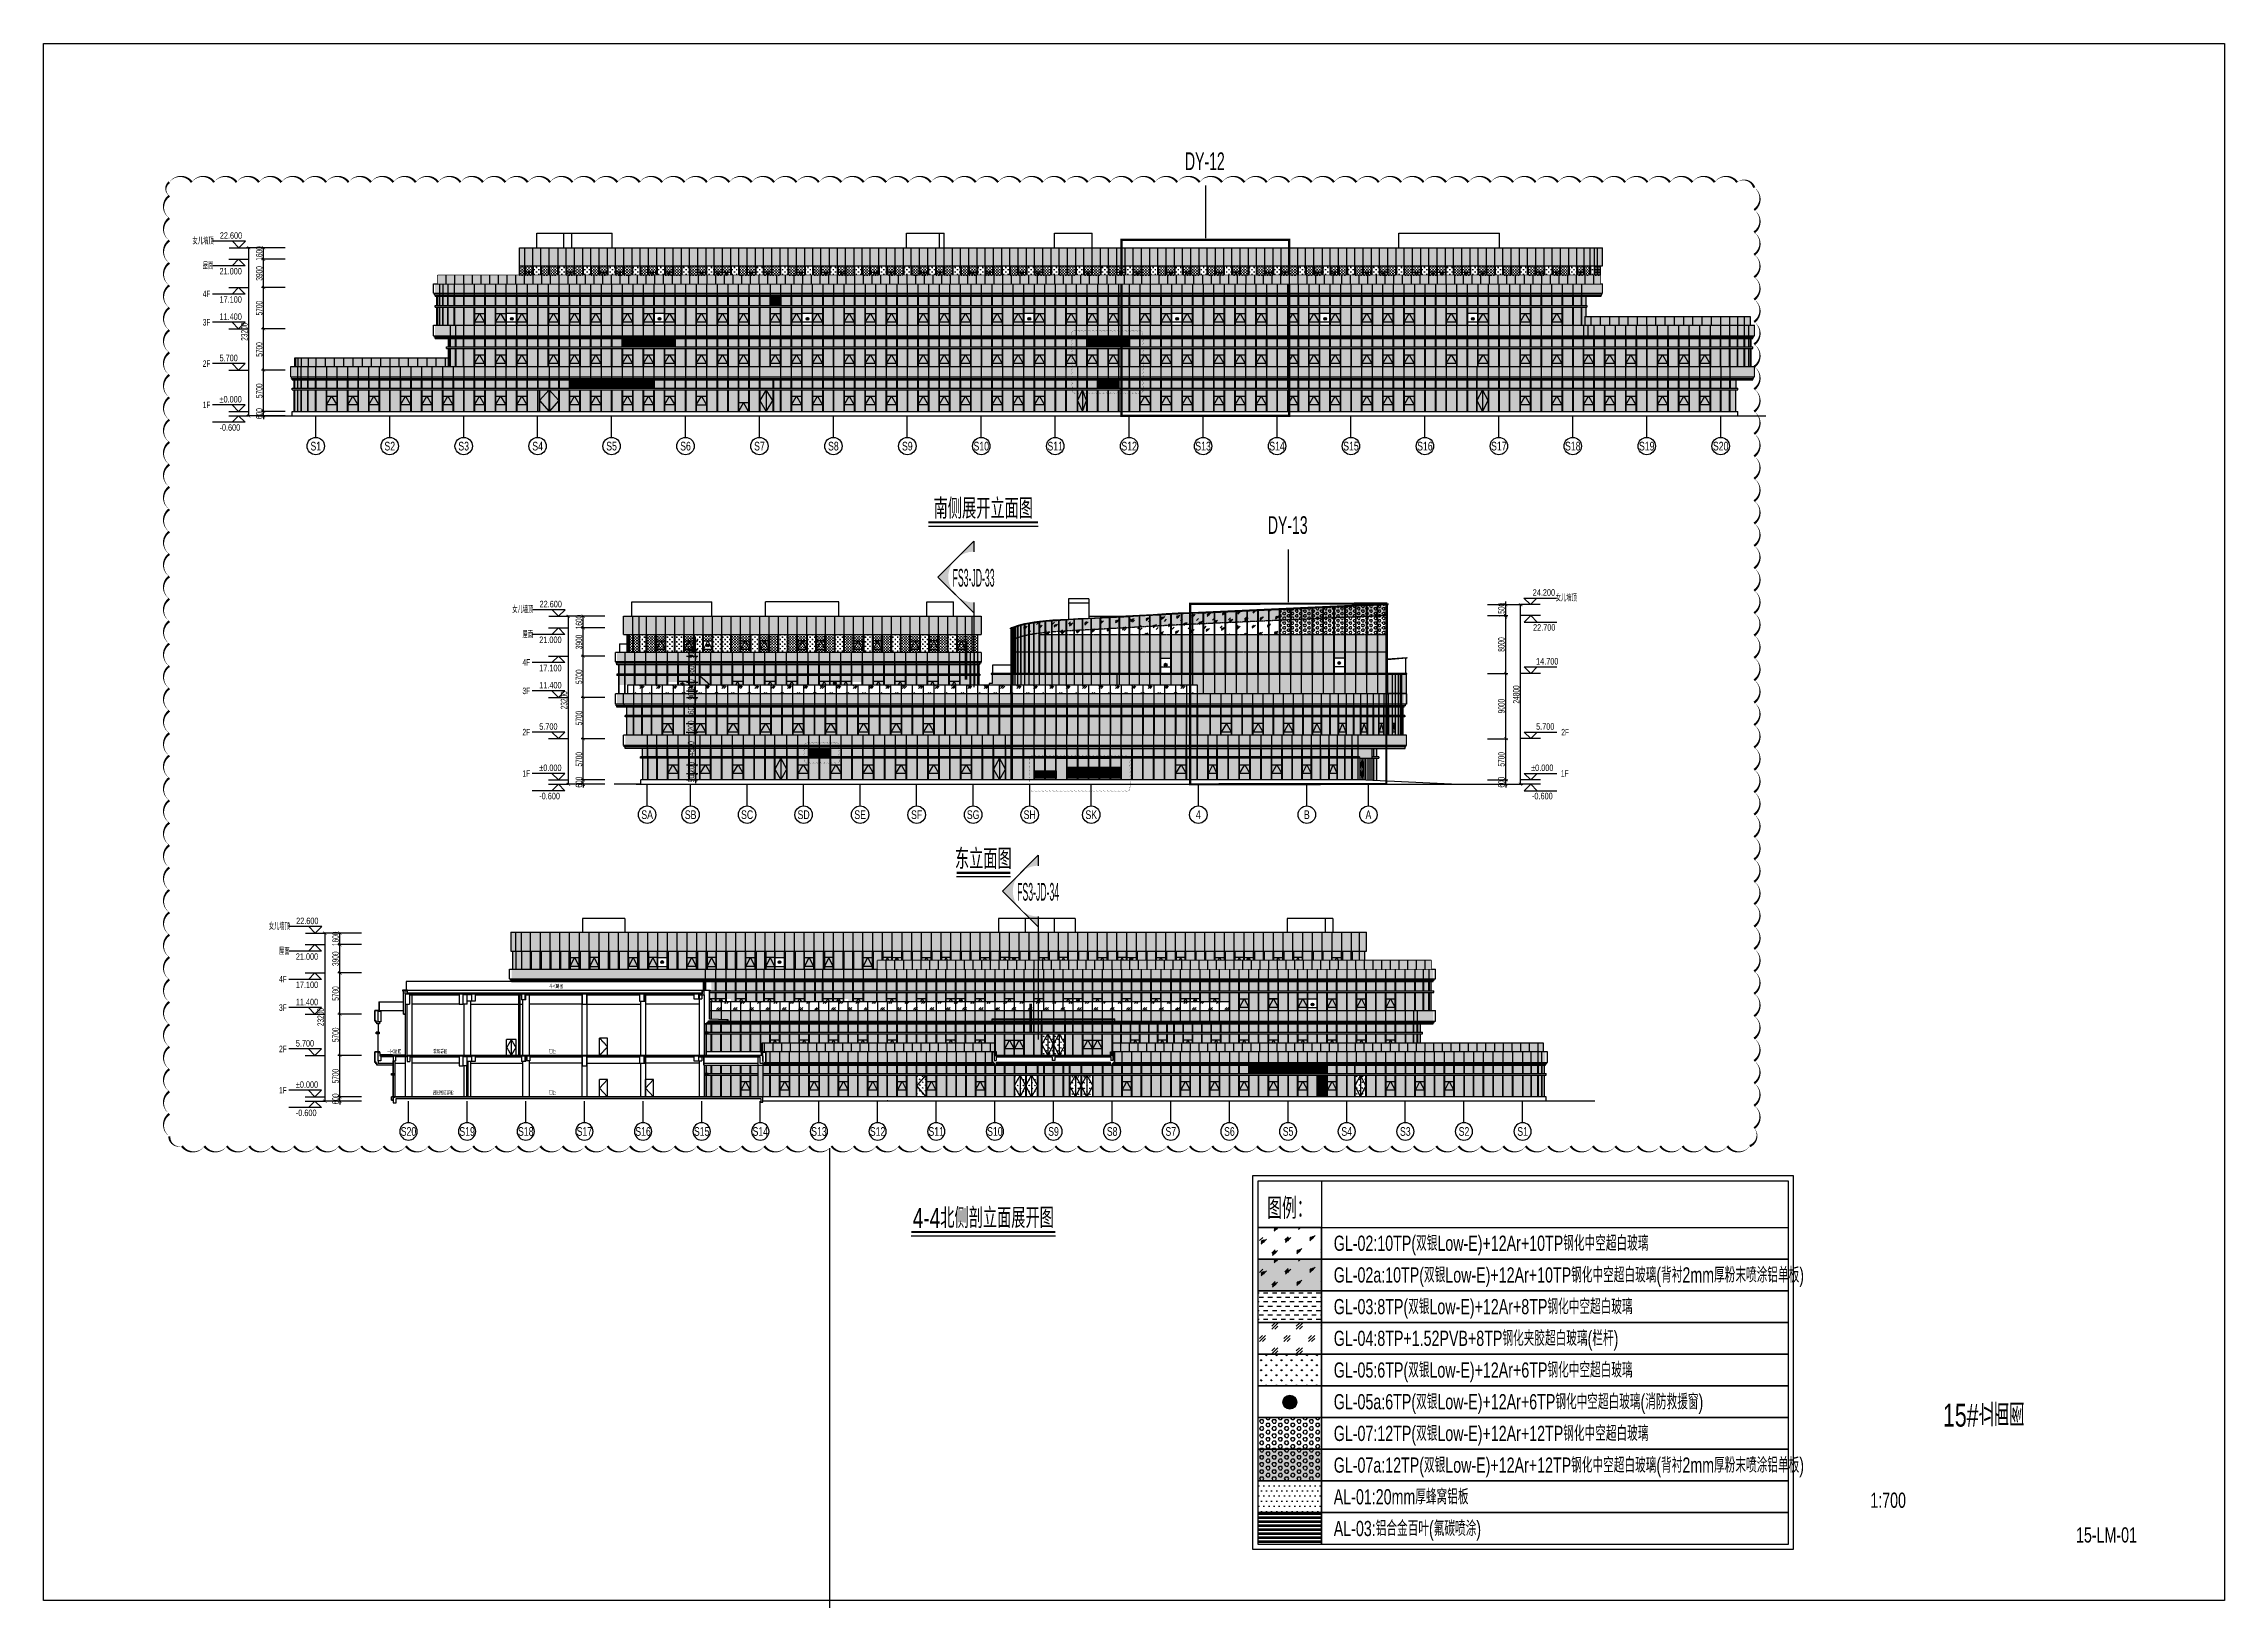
# Model space of a CAD drawing. Extents: x 1849385 to 2804940, y -773301 to -409130.
# Drawn here: x 2127822 to 2428822, y -708441 to -493541 of the extents above; entities that cross this region are included whole.
import ezdxf
from ezdxf.enums import TextEntityAlignment as Align
from ezdxf.xclip import XClip

# ---------------------------------------------------------------- set-up
doc = ezdxf.new("R2010")
doc.units = 0
doc.header["$XCLIPFRAME"] = 0
doc.linetypes.add('DASH', pattern=[0.35, 0.25, -0.1])
doc.linetypes.add('DASHED', pattern=[0.75, 0.5, -0.25])
for name, color, linetype in [('#填充层', 8, 'Continuous'), ('#大样、节点索引蓝线', 170, 'Continuous'), ('#幕墙分格线-立面', 7, 'Continuous'), ('#文字', 2, 'Continuous'), ('#标注', 1, 'Continuous'), ('#结构边线+内凹外凸边线', 5, 'Continuous'), ('1-WIN-1', 3, 'Continuous'), ('A-AL', 63, 'Continuous'), ('A-BEAM-PLAN-C', 2, 'Continuous'), ('A-DOOR', 32, 'Continuous'), ('A-GLASS-E', 145, 'Continuous'), ('A-WALL-E', 7, 'Continuous'), ('C-SHET-SHBD', 4, 'Continuous'), ('dim', 7, 'Continuous'), ('L立面-粗线', 7, 'Continuous'), ('L立面-细线', 5, 'Continuous'), ('建-文字', 4, 'Continuous'), ('消防救援', 1, 'Continuous')]:
    doc.layers.add(name, color=color, linetype=linetype)
doc.styles.add('#文字', font='jrs.shx', dxfattribs={"width": 0.7, "bigfont": 'hztxt.shx'})
doc.styles.add('HZ', font='jrs.shx', dxfattribs={"width": 0.6, "bigfont": 'hztxt.shx'})
doc.styles.add('JHZX', font='jrs.shx', dxfattribs={"width": 0.6, "bigfont": 'jhz.shx'})
doc.styles.add('XD2008', font='@1romans.shx', dxfattribs={"width": 0.7, "bigfont": '!hztxt.shx'})
doc.styles.add('楷体', font='', dxfattribs={"width": 0.75})
doc.styles.get('楷体').set_extended_font_data('KaiTi_GB2312')
doc.dimstyles.new('JZBZ-300', dxfattribs={"dimscale": 300, "dimtxt": 3, "dimasz": 1.5, "dimexe": 1, "dimexo": 1, "dimgap": 0.5, "dimtad": 1, "dimdec": 0, "dimdsep": 46, "dimtxsty": 'JHZX', "dimblk1": 'ARCHTICK', "dimblk2": 'ARCHTICK', "dimsah": 1, "dimcen": 0, "dimclrd": 1, "dimclre": 1, "dimclrt": 2, "dimazin": 2, "dimtfac": 1, "dimtdec": 0, "dimtix": 1, "dimtmove": 0, "dimatfit": 3, "dimfxl": 0, "dimtolj": 1, "dimlwd": -1, "dimlwe": -1, "dimarcsym": 0})
pattern_1 = [(0, (-2165390.6, 544911.9), (317.5, 317.5), [158.75, -476.25]), (90, (-2165311.2, 544832.54), (-317.5, 317.5), [158.75, -476.25])]
pattern_2 = [(180, (-2165390.59, 544911.91), (-1e-14, -238.125), []), (180, (-2165469.96, 544991.29), (-1e-14, -238.125), [])]
pattern_3 = [(0, (-2342986.7, 521711.91), (190.5, 190.5), [190.5, -190.5])]
pattern_4 = [(0, (-2211124.23, 595787.53), (317.5, 317.5), [158.75, -476.25]), (90, (-2211044.85, 595708.16), (-317.5, 317.5), [158.75, -476.25])]
pattern_5 = [(45, (-2207874.2, 572667.5), (-979.76716, 979.76716), [448, -1152]), (45, (-2207682.2, 572747.5), (-979.76716, 979.76716), [192, -1408]), (45, (-2207874.2, 572747.5), (-979.76716, 979.76716), [320, -1280]), (45, (-2207778.2, 572667.5), (1074.8023, -1074.8023), [400, -1200]), (45, (-2207874.2, 572587.5), (-979.76716, 979.76716), [640, -960]), (45, (-2207874.2, 572827.5), (-979.76716, 979.76716), [160, -1440])]
pattern_6 = [(0, (-2207874.23, 572587.53), (190.5, 190.5), [190.5, -190.5])]
pattern_7 = [(0, (-2207874.23, 572587.53), (158.75, 317.5), [0, -317.5])]
pattern_8 = [(45, (-2310428.6, 616218.3), (-1131.3708, 1131.3708), [800, -800]), (45, (-2310428.6, 616501.1), (-1131.3708, 1131.3708), [400, -1200]), (45, (-2310145.8, 616218.3), (-1131.3708, 1131.3708), [400, -1200])]
pattern_9 = [(180, (0, 0), (-1e-14, -238.125), []), (180, (-79.38, 79.38), (-1e-14, -238.125), [])]

msp = doc.modelspace()

# ---------------------------------------------------------------- blocks, each defined once
blk = doc.blocks.new('*U6')
at = {"linetype": 'ByBlock'}
blk.add_line((0, -20), (0, -10.02375), dxfattribs=at)
blk.add_circle((0, -24), 4, dxfattribs=at)
at = {"color": 2, "linetype": 'ByBlock', "style": 'JHZX', "width": 0.75}
blk.add_attdef('AXES', text='', height=4, dxfattribs=at).set_placement((0, -24), align=Align.MIDDLE_CENTER)
blk = doc.blocks.new('*U5')
blk.add_line((-10.75, -0.75), (10.88, -0.75))
at = {"const_width": 0.4}
blk.add_lwpolyline([(-10.75, 0), (10.88, 0)], dxfattribs=at)
at = {"style": 'JHZX', "width": 0.75}
blk.add_attdef('立面图', text='', height=4, dxfattribs=at).set_placement((0.06, 2.74), align=Align.MIDDLE_CENTER)
blk = doc.blocks.new('*U8')
blk.add_line((-5.21, -0.75), (5.42, -0.75))
at = {"const_width": 0.4}
blk.add_lwpolyline([(-5.21, 0), (5.42, 0)], dxfattribs=at)
at = {"style": 'JHZX', "width": 0.75}
blk.add_attdef('立面图', text='', height=4, dxfattribs=at).set_placement((0.06, 2.74), align=Align.MIDDLE_CENTER)
blk = doc.blocks.new('*U7')
blk.add_line((-14.14, -0.75), (14.29, -0.75))
at = {"const_width": 0.4}
blk.add_lwpolyline([(-14.14, 0), (14.29, 0)], dxfattribs=at)
at = {"style": 'JHZX', "width": 0.75}
blk.add_attdef('立面图', text='', height=4, dxfattribs=at).set_placement((0.06, 2.74), align=Align.MIDDLE_CENTER)
blk = doc.blocks.new('A3文本框')
at = {"layer": 'Defpoints', "ltscale": 500}
blk.add_lwpolyline([(10, -10), (-420, -10), (-420, 297), (10, 297)], close=True, dxfattribs=at)
at = {"layer": 'C-SHET-SHBD', "style": 'XD2008', "width": 0.7}
for tag, height, p in [('子项名称', 4.5, (-37.49, 35.41)), ('图名', 4.5, (-37.49, 24.27)), ('比例', 3, (-56.3, 8.25)), ('MQJD-01', 3, (-13.24, 2.27))]:
    blk.add_attdef(tag, text='', height=height, dxfattribs=at).set_placement(p, align=Align.CENTER)
blk = doc.blocks.new('A$C1BDD5639')
at = {"layer": '消防救援', "linetype": 'ByBlock'}
h = blk.add_hatch(color=256, dxfattribs=at)
h.dxf.hatch_style = 1
edge = h.paths.add_edge_path()
edge.add_arc((-283, 16), 191, 0, 360)
blk.add_circle((-283, 16), 191, dxfattribs=at)
blk = doc.blocks.new('TL15')
at = {"layer": '#填充层', "ltscale": 5}
h = blk.add_hatch(dxfattribs=at)
h.set_pattern_fill('玻璃1', color=256, scale=0.454545)
h.set_pattern_definition([(45, (-3142.1543, 29.1605), (-2.2267435, 2.2267435), [1.018182, -2.618182]), (45, (-3141.718, 29.3423), (-2.2267435, 2.2267435), [0.4363636, -3.2]), (45, (-3142.1543, 29.3423), (-2.2267435, 2.2267435), [0.7272727, -2.909091]), (45, (-3141.936, 29.1605), (2.4427325, -2.4427325), [0.909091, -2.7272727]), (45, (-3142.1543, 28.9786), (-2.2267435, 2.2267435), [1.4545455, -2.181818]), (45, (-3142.1543, 29.524), (-2.2267435, 2.2267435), [0.3636364, -3.2727273])])
h.paths.add_polyline_path([(-105.52, 63.54), (-93.02, 63.54), (-93.02, 57.29), (-105.52, 57.29)])
h = blk.add_hatch(dxfattribs=at)
h.set_pattern_fill('玻璃1', color=256, scale=0.454545)
h.set_pattern_definition([(45, (-3142.1543, 22.9105), (-2.2267435, 2.2267435), [1.018182, -2.618182]), (45, (-3141.718, 23.0923), (-2.2267435, 2.2267435), [0.4363636, -3.2]), (45, (-3142.1543, 23.0923), (-2.2267435, 2.2267435), [0.7272727, -2.909091]), (45, (-3141.936, 22.9105), (2.4427325, -2.4427325), [0.909091, -2.7272727]), (45, (-3142.1543, 22.7286), (-2.2267435, 2.2267435), [1.4545455, -2.181818]), (45, (-3142.1543, 23.274), (-2.2267435, 2.2267435), [0.3636364, -3.2727273])])
h.paths.add_polyline_path([(-105.52, 57.29), (-93.02, 57.29), (-93.02, 51.04), (-105.52, 51.04)])
h = blk.add_hatch(color=252, dxfattribs=at)
h.dxf.hatch_style = 1
h.paths.add_polyline_path([(-105.52, 57.29), (-93.02, 57.29), (-93.02, 51.04), (-105.52, 51.04)])
at = {"layer": '#填充层'}
h = blk.add_hatch(dxfattribs=at)
h.set_pattern_fill('DASH', color=256, scale=0.909091, style=0)
h.set_pattern_definition([(0, (-3142.1543, 22.7286), (0.8659091, 0.8659091), [0.8659091, -0.8659091])])
h.paths.add_polyline_path([(-105.52, 51.04), (-93.02, 51.04), (-93.02, 44.79), (-105.52, 44.79)])
at = {"layer": '#填充层', "ltscale": 5}
h = blk.add_hatch(dxfattribs=at)
h.set_pattern_fill('玻璃A', color=256, scale=0.428571)
h.set_pattern_definition([(45, (-2505.0662, 32.9674), (-2.424366, 2.424366), [1.7142857, -1.7142857]), (45, (-2505.0662, 33.5735), (-2.424366, 2.424366), [0.857143, -2.5714286]), (45, (-2504.46, 32.9674), (-2.424366, 2.424366), [0.857143, -2.5714286])])
h.paths.add_polyline_path([(-105.52, 44.79), (-93.02, 44.79), (-93.02, 38.54), (-105.52, 38.54)])
h = blk.add_hatch(dxfattribs=at)
h.set_pattern_fill('GRASS', color=256, scale=0.5)
h.set_pattern_definition([(90, (-356.1339, 1354.0816), (-0.9977955, 0.9977955), [0.2645807, -1.7310101]), (45, (-356.1339, 1354.0816), (-0.9977962, 0.9977962), [0.2645807, -1.1465162]), (135, (-356.1339, 1354.0816), (-0.9977962, -0.9977962), [0.2645807, -1.1465161])])
h.paths.add_polyline_path([(-105.52, 38.54), (-93.02, 38.54), (-93.02, 32.29), (-105.52, 32.29)])
h = blk.add_hatch(dxfattribs=at)
h.set_pattern_fill('HEX', color=256, scale=0.428571)
h.set_pattern_definition([(0, (-3384.7463, 1008.2981), (0, 0.70704771), [0.40821429, -0.81642857]), (120, (-3384.7463, 1008.2981), (-0.61232128, -0.35352386), [0.40821429, -0.81642857]), (60, (-3384.3381, 1008.2981), (-0.61232128, 0.35352386), [0.40821429, -0.81642857])])
h.paths.add_polyline_path([(-105.52, 26.04), (-93.02, 26.04), (-93.02, 19.79), (-105.52, 19.79)])
h = blk.add_hatch(dxfattribs=at)
h.set_pattern_fill('HEX', color=256, scale=0.428571)
h.set_pattern_definition([(0, (-3384.7463, 1008.2981), (0, 0.70704771), [0.40821429, -0.81642857]), (120, (-3384.7463, 1008.2981), (-0.61232128, -0.35352386), [0.40821429, -0.81642857]), (60, (-3384.3381, 1008.2981), (-0.61232128, 0.35352386), [0.40821429, -0.81642857])])
h.paths.add_polyline_path([(-105.52, 19.79), (-93.02, 19.79), (-93.02, 13.54), (-105.52, 13.54)])
h = blk.add_hatch(color=252, dxfattribs=at)
h.dxf.hatch_style = 1
h.paths.add_polyline_path([(-105.52, 19.79), (-93.02, 19.79), (-93.02, 13.54), (-105.52, 13.54)])
h = blk.add_hatch(dxfattribs=at)
h.set_pattern_fill('DOTS', color=256, scale=0.636364)
h.set_pattern_definition([(0, (-3142.1543, -8.5214), (0.50511364, 1.01022727), [0, -1.01022727])])
h.paths.add_polyline_path([(-105.52, 13.54), (-93.02, 13.54), (-93.02, 7.29), (-105.52, 7.29)])
h = blk.add_hatch(dxfattribs=at)
h.set_pattern_fill('STEEL', color=256, scale=0.5, angle=135)
h.set_pattern_definition([(180, (-353.8144, 917.3708), (-7e-17, -0.79375), []), (180, (-354.09505, 917.09014), (-7e-17, -0.79375), [])])
h.paths.add_polyline_path([(-105.52, 7.29), (-93.02, 7.29), (-93.02, 1.04), (-105.52, 1.04)])
at = {"layer": '#标注'}
for points in [[(-105.52, 63.54), (-93.02, 63.54), (-93.02, 57.29), (-105.52, 57.29)], [(-1.04, 57.29), (-93.02, 57.29), (-93.02, 63.54), (-1.04, 63.54)], [(-105.52, 57.29), (-93.02, 57.29), (-93.02, 51.04), (-105.52, 51.04)], [(-1.04, 51.04), (-93.02, 51.04), (-93.02, 57.29), (-1.04, 57.29)], [(-105.52, 51.04), (-93.02, 51.04), (-93.02, 44.79), (-105.52, 44.79)], [(-1.04, 44.79), (-93.02, 44.79), (-93.02, 51.04), (-1.04, 51.04)], [(-105.52, 44.79), (-93.02, 44.79), (-93.02, 38.54), (-105.52, 38.54)], [(-1.04, 38.54), (-93.02, 38.54), (-93.02, 44.79), (-1.04, 44.79)], [(-105.52, 38.54), (-93.02, 38.54), (-93.02, 32.29), (-105.52, 32.29)], [(-93.02, 38.54), (-1.04, 38.54), (-1.04, 32.29), (-93.02, 32.29)], [(-105.52, 32.29), (-93.02, 32.29), (-93.02, 26.04), (-105.52, 26.04)], [(-1.04, 26.04), (-93.02, 26.04), (-93.02, 32.29), (-1.04, 32.29)], [(-105.52, 26.04), (-93.02, 26.04), (-93.02, 19.79), (-105.52, 19.79)], [(-1.04, 19.79), (-93.02, 19.79), (-93.02, 26.04), (-1.04, 26.04)], [(-105.52, 19.79), (-93.02, 19.79), (-93.02, 13.54), (-105.52, 13.54)], [(-1.04, 13.54), (-93.02, 13.54), (-93.02, 19.79), (-1.04, 19.79)], [(-105.52, 13.54), (-93.02, 13.54), (-93.02, 7.29), (-105.52, 7.29)], [(-1.04, 7.29), (-93.02, 7.29), (-93.02, 13.54), (-1.04, 13.54)], [(-105.52, 7.29), (-93.02, 7.29), (-93.02, 1.04), (-105.52, 1.04)], [(-93.02, 7.29), (-1.04, 7.29), (-1.04, 1.04), (-93.02, 1.04)]]:
    blk.add_lwpolyline(points, close=True, dxfattribs=at)
at = {"color": 5}
for points in [[(0, 73.76), (0, 0), (-106.56, 0), (-106.56, 73.76)], [(-105.52, 72.72), (-93.02, 72.72), (-93.02, 63.54), (-105.52, 63.54)]]:
    blk.add_lwpolyline(points, close=True, dxfattribs=at)
at = {"color": 8}
blk.add_lwpolyline([(-1.04, 72.72), (-1.04, 1.04), (-105.52, 1.04), (-105.52, 72.72)], close=True, dxfattribs=at)
at = {"layer": '消防救援', "linetype": 'ByBlock', "xscale": 0.007142857142857143, "yscale": 0.007142857142857143, "zscale": 0.007142857142857143, "rotation": 270}
blk.add_blockref('A$C1BDD5639', (-99.39, 27.06), dxfattribs=at)
at = {"layer": '#文字', "style": '#文字', "width": 0.7}
blk.add_text('图例：', height=4.167, dxfattribs=at).set_placement((-99.36, 67.51), align=Align.MIDDLE)
for s, p in [('GL-02:10TP(双银Low-E)+12Ar+10TP钢化中空超白玻璃 ', (-90.61, 60.42)), ('GL-02a:10TP(双银Low-E)+12Ar+10TP钢化中空超白玻璃(背衬2mm厚粉末喷涂铝单板) ', (-90.61, 54.17)), ('GL-03:8TP(双银Low-E)+12Ar+8TP钢化中空超白玻璃 ', (-90.61, 47.92)), ('GL-04:8TP+1.52PVB+8TP钢化夹胶超白玻璃(栏杆)', (-90.61, 41.67)), ('GL-05:6TP(双银Low-E)+12Ar+6TP钢化中空超白玻璃', (-90.61, 35.42)), ('GL-05a:6TP(双银Low-E)+12Ar+6TP钢化中空超白玻璃(消防救援窗) ', (-90.61, 29.17)), ('GL-07:12TP(双银Low-E)+12Ar+12TP钢化中空超白玻璃 ', (-90.61, 22.92)), ('GL-07a:12TP(双银Low-E)+12Ar+12TP钢化中空超白玻璃(背衬2mm厚粉末喷涂铝单板) ', (-90.61, 16.67)), ('AL-01:20mm厚蜂窝铝板', (-90.61, 10.42)), ('AL-03:铝合金百叶(氟碳喷涂)', (-90.61, 4.17))]:
    blk.add_text(s, height=3, dxfattribs=at).set_placement(p, align=Align.MIDDLE_LEFT)
blk = doc.blocks.new('*U12')
blk.add_wipeout([(-4.32, 5), (-4.95, 4.92), (-5.56, 4.76), (-6.14, 4.53), (-6.69, 4.23), (-7.2, 3.86), (-7.66, 3.43), (-8.06, 2.94), (-8.4, 2.41), (-8.67, 1.84), (-8.86, 1.25), (-8.98, 0.63), (-9.02, 0), (-8.98, -0.63), (-8.86, -1.25), (-8.67, -1.84), (-8.4, -2.41), (-8.06, -2.94), (-7.66, -3.43), (-7.2, -3.86), (-6.69, -4.23), (-6.14, -4.53), (-5.56, -4.76), (-4.95, -4.92), (-4.32, -5), (-3.7, -5), (-3.07, -4.92), (-2.46, -4.76), (-1.88, -4.53), (-1.33, -4.23), (-0.82, -3.86), (-0.36, -3.43), (0.04, -2.94), (0.38, -2.41), (0.65, -1.84), (0.84, -1.25), (0.96, -0.63), (1, 0), (0.96, 0.63), (0.84, 1.25), (0.65, 1.84), (0.38, 2.41), (0.04, 2.94), (-0.36, 3.43), (-0.82, 3.86), (-1.33, 4.23), (-1.88, 4.53), (-2.46, 4.76), (-3.07, 4.92), (-3.7, 5)])
blk.add_line((0.99, 0), (11.39, 0))
at = {"layer": '#文字', "style": 'JHZX', "width": 0.714555}
blk.add_attdef('DANO.', text='', height=3.5, rotation=90, dxfattribs=at).set_placement((-2.06, -4.02), (-2.06, 3.82), align=Align.FIT)
blk = doc.blocks.new('*U14')
at = {"const_width": 0.5}
for points in [[(4.16, -16.57), (4.16, -11.57)], [(4.16, -19.24), (4.16, -14.24)]]:
    blk.add_lwpolyline(points, dxfattribs=at)
blk.add_wipeout([(5.35, 6), (4.72, 5.92), (4.11, 5.76), (3.53, 5.53), (2.98, 5.23), (2.47, 4.86), (2.01, 4.43), (1.61, 3.94), (1.27, 3.41), (1, 2.84), (0.81, 2.25), (0.69, 1.63), (0.65, 1), (0.69, 0.37), (0.81, -0.25), (1, -0.84), (1.27, -1.41), (1.61, -1.94), (2.01, -2.43), (2.47, -2.86), (2.98, -3.23), (3.53, -3.53), (4.11, -3.76), (4.72, -3.92), (5.35, -4), (5.97, -4), (6.6, -3.92), (7.21, -3.76), (7.79, -3.53), (8.34, -3.23), (8.85, -2.86), (9.31, -2.43), (9.71, -1.94), (10.05, -1.41), (10.32, -0.84), (10.51, -0.25), (10.63, 0.37), (10.67, 1), (10.63, 1.63), (10.51, 2.25), (10.32, 2.84), (10.05, 3.41), (9.71, 3.94), (9.31, 4.43), (8.85, 4.86), (8.34, 5.23), (7.79, 5.53), (7.21, 5.76), (6.6, 5.92), (5.97, 6)])
h = blk.add_hatch(color=4)
h.paths.add_polyline_path([(5.66, 8.07), (2.12, 4.54), (2.47, 4.86), (2.98, 5.23), (3.53, 5.53), (4.11, 5.76), (4.72, 5.92), (5.35, 6), (5.66, 6)])
h.paths.add_polyline_path([(0.69, 1.63), (0.81, 2.25), (1, 2.84), (1.27, 3.41), (1.61, 3.94), (1.97, 4.39), (-1.41, 1), (1.97, -2.39), (1.61, -1.94), (1.27, -1.41), (1, -0.84), (0.81, -0.25), (0.69, 0.37), (0.65, 1)])
h.paths.add_polyline_path([(5.66, -4), (5.35, -4), (4.72, -3.92), (4.11, -3.76), (3.53, -3.53), (2.98, -3.23), (2.47, -2.86), (2.12, -2.54), (5.66, -6.07)])
for p, q in [((5.66, 8.07), (-1.41, 1)), ((5.66, -6.07), (-1.41, 1)), ((5.66, -4), (5.66, -20.74))]:
    blk.add_line(p, q)
at = {"color": 7}
blk.add_line((5.66, 8.07), (5.66, 6), dxfattribs=at)
at = {"style": 'JHZX', "width": 0.754119}
blk.add_attdef('DANO.', text='', height=3.5, dxfattribs=at).set_placement((1.51, -0.88), (9.78, -0.88), align=Align.FIT)
blk = doc.blocks.new('A$C1b7c4d9e')
at = {"layer": '#标注', "color": 6, "ltscale": 300}
blk.add_lwpolyline([(-694, 0), (694, 0), (694, -1200), (-694, -1200)], close=True, dxfattribs=at)
blk.add_lwpolyline([(-694, -1200), (0, 0), (694, -1200)], dxfattribs=at)
blk = doc.blocks.new('A$C27fe7896')
at = {"layer": '#标注', "color": 6, "ltscale": 300}
for points in [[(-596, 0), (596, 0), (596, -1200), (-596, -1200), (-596, 0)], [(-596, -1200), (0, 0), (596, -1200)]]:
    blk.add_lwpolyline(points, dxfattribs=at)
blk = doc.blocks.new('A$C46997a60')
at = {"layer": '#填充层'}
h = blk.add_hatch(dxfattribs=at)
h.set_pattern_fill('CROSS', color=8, scale=200)
h.set_pattern_definition(pattern_1)
h.paths.add_polyline_path([(30017, 19400), (31017, 19400), (31017, 20700), (30017, 20700)])
h = blk.add_hatch(dxfattribs=at)
h.set_pattern_fill('CROSS', color=8, scale=200)
h.set_pattern_definition(pattern_1)
h.paths.add_polyline_path([(33519, 19400), (34519, 19400), (34519, 20700), (33519, 20700)])
h = blk.add_hatch(dxfattribs=at)
h.set_pattern_fill('CROSS', color=8, scale=200)
h.set_pattern_definition(pattern_1)
h.paths.add_polyline_path([(36921, 19400), (37921, 19400), (37921, 20700), (36921, 20700)])
h = blk.add_hatch(dxfattribs=at)
h.set_pattern_fill('CROSS', color=8, scale=200)
h.set_pattern_definition(pattern_1)
h.paths.add_polyline_path([(40323, 19400), (41323, 19400), (41323, 20700), (40323, 20700)])
h = blk.add_hatch(dxfattribs=at)
h.set_pattern_fill('CROSS', color=8, scale=200)
h.set_pattern_definition(pattern_1)
h.paths.add_polyline_path([(43724, 19400), (44724, 19400), (44724, 20700), (43724, 20700)])
h = blk.add_hatch(dxfattribs=at)
h.set_pattern_fill('CROSS', color=8, scale=200)
h.set_pattern_definition(pattern_1)
h.paths.add_polyline_path([(47126, 19400), (48126, 19400), (48126, 20700), (47126, 20700)])
h = blk.add_hatch(dxfattribs=at)
h.set_pattern_fill('CROSS', color=8, scale=200)
h.set_pattern_definition(pattern_1)
h.paths.add_polyline_path([(50528, 19400), (51528, 19400), (51528, 20700), (50528, 20700)])
h = blk.add_hatch(dxfattribs=at)
h.set_pattern_fill('CROSS', color=8, scale=200)
h.set_pattern_definition(pattern_1)
h.paths.add_polyline_path([(53930, 19400), (54930, 19400), (54930, 20700), (53930, 20700)])
h = blk.add_hatch(dxfattribs=at)
h.set_pattern_fill('CROSS', color=8, scale=200)
h.set_pattern_definition(pattern_1)
h.paths.add_polyline_path([(57332, 19400), (58332, 19400), (58332, 20700), (57332, 20700)])
h = blk.add_hatch(dxfattribs=at)
h.set_pattern_fill('CROSS', color=8, scale=200)
h.set_pattern_definition(pattern_1)
h.paths.add_polyline_path([(60734, 19400), (61734, 19400), (61734, 20700), (60734, 20700)])
h = blk.add_hatch(dxfattribs=at)
h.set_pattern_fill('CROSS', color=8, scale=200)
h.set_pattern_definition(pattern_1)
h.paths.add_polyline_path([(64136, 19400), (65136, 19400), (65136, 20700), (64136, 20700)])
h = blk.add_hatch(dxfattribs=at)
h.set_pattern_fill('CROSS', color=8, scale=200)
h.set_pattern_definition(pattern_1)
h.paths.add_polyline_path([(67538, 19400), (68538, 19400), (68538, 20700), (67538, 20700)])
h = blk.add_hatch(dxfattribs=at)
h.set_pattern_fill('CROSS', color=8, scale=200)
h.set_pattern_definition(pattern_1)
h.paths.add_polyline_path([(70940, 19400), (71940, 19400), (71940, 20700), (70940, 20700)])
h = blk.add_hatch(dxfattribs=at)
h.set_pattern_fill('CROSS', color=8, scale=200)
h.set_pattern_definition(pattern_1)
h.paths.add_polyline_path([(74341, 19400), (75341, 19400), (75341, 20700), (74341, 20700)])
h = blk.add_hatch(dxfattribs=at)
h.set_pattern_fill('CROSS', color=8, scale=200)
h.set_pattern_definition(pattern_1)
h.paths.add_polyline_path([(77743, 19400), (78743, 19400), (78743, 20700), (77743, 20700)])
h = blk.add_hatch(dxfattribs=at)
h.set_pattern_fill('CROSS', color=8, scale=200)
h.set_pattern_definition(pattern_1)
h.paths.add_polyline_path([(81145, 19400), (82145, 19400), (82145, 20700), (81145, 20700)])
h = blk.add_hatch(dxfattribs=at)
h.set_pattern_fill('CROSS', color=8, scale=200)
h.set_pattern_definition(pattern_1)
h.paths.add_polyline_path([(84547, 19400), (85547, 19400), (85547, 20700), (84547, 20700)])
h = blk.add_hatch(dxfattribs=at)
h.set_pattern_fill('CROSS', color=8, scale=200)
h.set_pattern_definition(pattern_1)
h.paths.add_polyline_path([(87949, 19400), (88949, 19400), (88949, 20700), (87949, 20700)])
h = blk.add_hatch(dxfattribs=at)
h.set_pattern_fill('CROSS', color=8, scale=200)
h.set_pattern_definition(pattern_1)
h.paths.add_polyline_path([(91351, 19400), (92351, 19400), (92351, 20700), (91351, 20700)])
h = blk.add_hatch(dxfattribs=at)
h.set_pattern_fill('CROSS', color=8, scale=200)
h.set_pattern_definition(pattern_1)
h.paths.add_polyline_path([(94753, 19400), (95753, 19400), (95753, 20700), (94753, 20700)])
h = blk.add_hatch(dxfattribs=at)
h.set_pattern_fill('CROSS', color=8, scale=200)
h.set_pattern_definition(pattern_1)
h.paths.add_polyline_path([(98155, 19400), (99155, 19400), (99155, 20700), (98155, 20700)])
h = blk.add_hatch(dxfattribs=at)
h.set_pattern_fill('CROSS', color=8, scale=200)
h.set_pattern_definition(pattern_1)
h.paths.add_polyline_path([(101557, 19400), (102557, 19400), (102557, 20700), (101557, 20700)])
h = blk.add_hatch(dxfattribs=at)
h.set_pattern_fill('CROSS', color=8, scale=200)
h.set_pattern_definition(pattern_1)
h.paths.add_polyline_path([(104958, 19400), (105958, 19400), (105958, 20700), (104958, 20700)])
h = blk.add_hatch(dxfattribs=at)
h.set_pattern_fill('CROSS', color=8, scale=200)
h.set_pattern_definition(pattern_1)
h.paths.add_polyline_path([(108360, 19400), (109360, 19400), (109360, 20700), (108360, 20700)])
h = blk.add_hatch(dxfattribs=at)
h.set_pattern_fill('CROSS', color=8, scale=200)
h.set_pattern_definition(pattern_1)
h.paths.add_polyline_path([(111762, 19400), (112762, 19400), (112762, 20700), (111762, 20700)])
h = blk.add_hatch(dxfattribs=at)
h.set_pattern_fill('CROSS', color=8, scale=200)
h.set_pattern_definition(pattern_1)
h.paths.add_polyline_path([(115164, 19400), (116164, 19400), (116164, 20700), (115164, 20700)])
h = blk.add_hatch(dxfattribs=at)
h.set_pattern_fill('CROSS', color=8, scale=200)
h.set_pattern_definition(pattern_1)
h.paths.add_polyline_path([(118566, 19400), (119566, 19400), (119566, 20700), (118566, 20700)])
h = blk.add_hatch(dxfattribs=at)
h.set_pattern_fill('CROSS', color=8, scale=200)
h.set_pattern_definition(pattern_1)
h.paths.add_polyline_path([(121968, 19400), (122968, 19400), (122968, 20700), (121968, 20700)])
h = blk.add_hatch(dxfattribs=at)
h.set_pattern_fill('CROSS', color=8, scale=200)
h.set_pattern_definition(pattern_1)
h.paths.add_polyline_path([(125370, 19400), (126370, 19400), (126370, 20700), (125370, 20700)])
h = blk.add_hatch(dxfattribs=at)
h.set_pattern_fill('CROSS', color=8, scale=200)
h.set_pattern_definition(pattern_1)
h.paths.add_polyline_path([(128772, 19400), (129772, 19400), (129772, 20700), (128772, 20700)])
h = blk.add_hatch(dxfattribs=at)
h.set_pattern_fill('CROSS', color=8, scale=200)
h.set_pattern_definition(pattern_1)
h.paths.add_polyline_path([(132173, 19400), (133173, 19400), (133173, 20700), (132173, 20700)])
h = blk.add_hatch(dxfattribs=at)
h.set_pattern_fill('CROSS', color=8, scale=200)
h.set_pattern_definition(pattern_1)
h.paths.add_polyline_path([(135575, 19400), (136575, 19400), (136575, 20700), (135575, 20700)])
h = blk.add_hatch(dxfattribs=at)
h.set_pattern_fill('CROSS', color=8, scale=200)
h.set_pattern_definition(pattern_1)
h.paths.add_polyline_path([(138977, 19400), (139977, 19400), (139977, 20700), (138977, 20700)])
h = blk.add_hatch(dxfattribs=at)
h.set_pattern_fill('CROSS', color=8, scale=200)
h.set_pattern_definition(pattern_1)
h.paths.add_polyline_path([(142379, 19400), (143379, 19400), (143379, 20700), (142379, 20700)])
h = blk.add_hatch(dxfattribs=at)
h.set_pattern_fill('CROSS', color=8, scale=200)
h.set_pattern_definition(pattern_1)
h.paths.add_polyline_path([(145781, 19400), (146781, 19400), (146781, 20700), (145781, 20700)])
h = blk.add_hatch(dxfattribs=at)
h.set_pattern_fill('CROSS', color=8, scale=200)
h.set_pattern_definition(pattern_1)
h.paths.add_polyline_path([(149183, 19400), (150183, 19400), (150183, 20700), (149183, 20700)])
h = blk.add_hatch(dxfattribs=at)
h.set_pattern_fill('CROSS', color=8, scale=200)
h.set_pattern_definition(pattern_1)
h.paths.add_polyline_path([(152585, 19400), (153585, 19400), (153585, 20700), (152585, 20700)])
h = blk.add_hatch(dxfattribs=at)
h.set_pattern_fill('CROSS', color=8, scale=200)
h.set_pattern_definition(pattern_1)
h.paths.add_polyline_path([(155987, 19400), (156987, 19400), (156987, 20700), (155987, 20700)])
h = blk.add_hatch(dxfattribs=at)
h.set_pattern_fill('CROSS', color=8, scale=200)
h.set_pattern_definition(pattern_1)
h.paths.add_polyline_path([(159389, 19400), (160389, 19400), (160389, 20700), (159389, 20700)])
h = blk.add_hatch(dxfattribs=at)
h.set_pattern_fill('CROSS', color=8, scale=200)
h.set_pattern_definition(pattern_1)
h.paths.add_polyline_path([(162790, 19400), (163790, 19400), (163790, 20700), (162790, 20700)])
h = blk.add_hatch(dxfattribs=at)
h.set_pattern_fill('CROSS', color=8, scale=200)
h.set_pattern_definition(pattern_1)
h.paths.add_polyline_path([(166192, 19400), (167192, 19400), (167192, 20700), (166192, 20700)])
h = blk.add_hatch(dxfattribs=at)
h.set_pattern_fill('CROSS', color=8, scale=200)
h.set_pattern_definition(pattern_1)
h.paths.add_polyline_path([(169594, 19400), (170594, 19400), (170594, 20700), (169594, 20700)])
h = blk.add_hatch(dxfattribs=at)
h.set_pattern_fill('CROSS', color=8, scale=200)
h.set_pattern_definition(pattern_1)
h.paths.add_polyline_path([(172996, 19400), (173996, 19400), (173996, 20700), (172996, 20700)])
h = blk.add_hatch(dxfattribs=at)
h.set_pattern_fill('CROSS', color=8, scale=200)
h.set_pattern_definition(pattern_1)
h.paths.add_polyline_path([(175923, 19400), (176460, 19400), (176460, 20700), (175923, 20700)])
h = blk.add_hatch(dxfattribs=at)
h.set_pattern_fill('ANSI32', color=256, scale=50, angle=135)
h.set_pattern_definition(pattern_2)
h.paths.add_polyline_path([(62727, 16500), (64115, 16500), (64115, 15200), (62727, 15200)])
h = blk.add_hatch(dxfattribs=at)
h.set_pattern_fill('ANSI32', color=256, scale=50, angle=135)
h.set_pattern_definition(pattern_2)
h.paths.add_polyline_path([(49535, 9500), (49535, 10650), (42316, 10650), (42316, 9500)])
h = blk.add_hatch(dxfattribs=at)
h.set_pattern_fill('ANSI32', color=256, scale=50, angle=135)
h.set_pattern_definition(pattern_2)
h.paths.add_polyline_path([(35026, 4950), (35026, 3800), (46619, 3800), (46619, 4950)])
at = {"layer": '#幕墙分格线-立面'}
for p, q in [((30517, 25200), (34217, 25200)), ((30517, 23200), (30517, 25200)), ((34217, 23200), (34217, 25200)), ((34217, 25200), (40923, 25200)), ((35317, 23200), (35317, 25200)), ((40923, 23200), (40923, 25200)), ((81545, 25200), (86095, 25200)), ((81545, 23200), (81545, 25200)), ((86095, 23200), (86095, 25200)), ((86095, 25200), (86745, 25200)), ((86745, 23200), (86745, 25200)), ((101957, 25200), (107157, 25200)), ((101957, 23200), (101957, 25200)), ((107157, 23200), (107157, 25200)), ((149485, 23200), (149485, 25200)), ((149485, 25200), (163390, 25200)), ((163390, 23200), (163390, 25200)), ((28117, 23200), (177596, 23200)), ((28117, 19400), (28117, 23200)), ((177596, 20700), (177596, 23200)), ((16261, 18200), (177596, 18200)), ((16261, 16900), (16261, 18200)), ((16261, 18200), (177596, 18200)), ((28117, 20700), (177596, 20700)), ((28804, 19400), (28804, 20700)), ((28805, 20700), (28805, 19400)), ((28905, 20700), (28905, 19400)), ((29915, 19400), (29915, 20700)), ((29917, 20700), (29917, 19400)), ((30017, 20700), (30017, 19400)), ((31017, 20700), (31017, 19400)), ((31117, 20700), (31117, 19400)), ((32168, 19400), (32168, 20700)), ((32268, 19400), (32268, 20700)), ((33417, 19400), (33417, 20700)), ((33419, 20700), (33419, 19400)), ((33519, 20700), (33519, 19400)), ((34519, 20700), (34519, 19400)), ((34619, 20700), (34619, 19400)), ((35670, 19400), (35670, 20700)), ((35770, 19400), (35770, 20700)), ((36821, 20700), (36821, 19400)), ((36921, 20700), (36921, 19400)), ((37921, 20700), (37921, 19400)), ((38021, 20700), (38021, 19400)), ((39072, 19400), (39072, 20700)), ((39172, 19400), (39172, 20700)), ((40223, 20700), (40223, 19400)), ((40323, 20700), (40323, 19400)), ((41323, 20700), (41323, 19400)), ((41423, 20700), (41423, 19400)), ((42474, 19400), (42474, 20700)), ((42574, 19400), (42574, 20700)), ((43624, 20700), (43624, 19400)), ((43724, 20700), (43724, 19400)), ((44724, 20700), (44724, 19400)), ((44824, 20700), (44824, 19400)), ((45875, 19400), (45875, 20700)), ((45975, 19400), (45975, 20700)), ((47026, 20700), (47026, 19400)), ((47126, 20700), (47126, 19400)), ((48126, 20700), (48126, 19400)), ((48226, 20700), (48226, 19400)), ((49277, 19400), (49277, 20700)), ((49377, 19400), (49377, 20700)), ((50428, 20700), (50428, 19400)), ((50528, 20700), (50528, 19400)), ((51528, 20700), (51528, 19400)), ((51628, 20700), (51628, 19400)), ((51628, 20700), (53830, 20700)), ((52679, 19400), (52679, 20700)), ((52779, 19400), (52779, 20700)), ((53830, 20700), (53830, 19400)), ((53930, 20700), (53930, 19400)), ((54930, 20700), (54930, 19400)), ((55030, 20700), (55030, 19400)), ((55030, 20700), (57232, 20700)), ((56081, 19400), (56081, 20700)), ((56181, 19400), (56181, 20700)), ((57232, 20700), (57232, 19400)), ((57332, 20700), (57332, 19400)), ((58332, 20700), (58332, 19400)), ((58432, 20700), (58432, 19400)), ((58432, 20700), (60634, 20700)), ((59483, 19400), (59483, 20700)), ((59583, 19400), (59583, 20700)), ((60634, 20700), (60634, 19400)), ((60734, 20700), (60734, 19400)), ((61734, 20700), (61734, 19400)), ((61834, 20700), (61834, 19400)), ((62885, 19400), (62885, 20700)), ((62985, 19400), (62985, 20700)), ((64036, 20700), (64036, 19400)), ((64136, 20700), (64136, 19400)), ((65136, 20700), (65136, 19400)), ((65236, 20700), (65236, 19400)), ((66287, 19400), (66287, 20700)), ((66387, 19400), (66387, 20700)), ((67438, 20700), (67438, 19400)), ((67538, 20700), (67538, 19400)), ((68538, 20700), (68538, 19400)), ((68638, 20700), (68638, 19400)), ((69699, 19400), (69699, 20700)), ((69779, 19400), (69779, 20700)), ((70840, 20700), (70840, 19400)), ((70940, 20700), (70940, 19400)), ((71940, 20700), (71940, 19400)), ((72040, 20700), (72040, 19400)), ((73101, 19400), (73101, 20700)), ((73181, 19400), (73181, 20700)), ((74241, 20700), (74241, 19400)), ((74341, 20700), (74341, 19400)), ((75341, 20700), (75341, 19400)), ((75441, 20700), (75441, 19400)), ((76502, 19400), (76502, 20700)), ((76582, 19400), (76582, 20700)), ((77643, 20700), (77643, 19400)), ((77743, 20700), (77743, 19400)), ((78743, 20700), (78743, 19400)), ((78843, 20700), (78843, 19400)), ((79894, 19400), (79894, 20700)), ((79994, 19400), (79994, 20700)), ((81045, 20700), (81045, 19400)), ((81145, 20700), (81145, 19400)), ((82145, 20700), (82145, 19400)), ((82245, 20700), (82245, 19400)), ((83296, 19400), (83296, 20700)), ((83396, 19400), (83396, 20700)), ((84447, 20700), (84447, 19400)), ((84547, 20700), (84547, 19400)), ((85547, 20700), (85547, 19400)), ((85647, 20700), (85647, 19400)), ((86698, 19400), (86698, 20700)), ((86798, 19400), (86798, 20700)), ((87849, 20700), (87849, 19400)), ((87949, 20700), (87949, 19400)), ((88949, 20700), (88949, 19400)), ((89049, 20700), (89049, 19400)), ((90100, 19400), (90100, 20700)), ((90200, 19400), (90200, 20700)), ((91251, 20700), (91251, 19400)), ((91351, 20700), (91351, 19400)), ((92351, 20700), (92351, 19400)), ((92451, 20700), (92451, 19400)), ((93502, 19400), (93502, 20700)), ((93602, 19400), (93602, 20700)), ((94653, 20700), (94653, 19400)), ((94753, 20700), (94753, 19400)), ((95753, 20700), (95753, 19400)), ((95853, 20700), (95853, 19400)), ((96904, 19400), (96904, 20700)), ((97004, 19400), (97004, 20700)), ((98055, 20700), (98055, 19400)), ((98155, 20700), (98155, 19400)), ((99155, 20700), (99155, 19400)), ((99255, 20700), (99255, 19400)), ((100306, 19400), (100306, 20700)), ((100406, 19400), (100406, 20700)), ((101457, 20700), (101457, 19400)), ((101557, 20700), (101557, 19400)), ((102557, 20700), (102557, 19400)), ((102657, 20700), (102657, 19400)), ((103707, 19400), (103707, 20700)), ((103807, 19400), (103807, 20700)), ((104858, 20700), (104858, 19400)), ((104958, 20700), (104958, 19400)), ((105958, 20700), (105958, 19400)), ((106058, 20700), (106058, 19400)), ((107109, 19400), (107109, 20700)), ((107209, 19400), (107209, 20700)), ((108260, 20700), (108260, 19400)), ((108360, 20700), (108360, 19400)), ((109360, 20700), (109360, 19400)), ((109460, 20700), (109460, 19400)), ((110511, 19400), (110511, 20700)), ((110611, 19400), (110611, 20700)), ((111662, 20700), (111662, 19400)), ((111762, 20700), (111762, 19400)), ((112762, 20700), (112762, 19400)), ((112862, 20700), (112862, 19400)), ((113913, 19400), (113913, 20700)), ((114013, 19400), (114013, 20700)), ((115064, 20700), (115064, 19400)), ((115164, 20700), (115164, 19400)), ((116164, 20700), (116164, 19400)), ((116264, 20700), (116264, 19400)), ((117315, 19400), (117315, 20700)), ((117415, 19400), (117415, 20700)), ((118466, 20700), (118466, 19400)), ((118566, 20700), (118566, 19400)), ((119566, 20700), (119566, 19400)), ((119666, 20700), (119666, 19400)), ((120717, 19400), (120717, 20700)), ((120817, 19400), (120817, 20700)), ((121868, 20700), (121868, 19400)), ((121968, 20700), (121968, 19400)), ((122968, 20700), (122968, 19400)), ((123068, 20700), (123068, 19400)), ((124119, 19400), (124119, 20700)), ((124219, 19400), (124219, 20700)), ((125270, 20700), (125270, 19400)), ((125370, 20700), (125370, 19400)), ((126370, 20700), (126370, 19400)), ((126470, 20700), (126470, 19400)), ((127521, 19400), (127521, 20700)), ((127621, 19400), (127621, 20700)), ((128672, 20700), (128672, 19400)), ((128772, 20700), (128772, 19400)), ((129772, 20700), (129772, 19400)), ((129872, 20700), (129872, 19400)), ((130923, 19400), (130923, 20700)), ((131023, 19400), (131023, 20700)), ((132073, 20700), (132073, 19400)), ((132173, 20700), (132173, 19400)), ((133173, 20700), (133173, 19400)), ((133273, 20700), (133273, 19400)), ((134324, 19400), (134324, 20700)), ((134424, 19400), (134424, 20700)), ((135475, 20700), (135475, 19400)), ((135575, 20700), (135575, 19400)), ((136575, 20700), (136575, 19400)), ((136675, 20700), (136675, 19400)), ((137726, 19400), (137726, 20700)), ((137826, 19400), (137826, 20700)), ((138877, 20700), (138877, 19400)), ((138977, 20700), (138977, 19400)), ((139977, 20700), (139977, 19400)), ((140077, 20700), (140077, 19400)), ((141128, 19400), (141128, 20700)), ((141228, 19400), (141228, 20700)), ((142279, 20700), (142279, 19400)), ((142379, 20700), (142379, 19400)), ((143379, 20700), (143379, 19400)), ((143479, 20700), (143479, 19400)), ((144530, 19400), (144530, 20700)), ((144630, 19400), (144630, 20700)), ((145681, 20700), (145681, 19400)), ((145781, 20700), (145781, 19400)), ((146781, 20700), (146781, 19400)), ((146881, 20700), (146881, 19400)), ((147932, 19400), (147932, 20700)), ((148032, 19400), (148032, 20700)), ((149083, 20700), (149083, 19400)), ((149183, 20700), (149183, 19400)), ((150183, 20700), (150183, 19400)), ((150283, 20700), (150283, 19400)), ((151334, 19400), (151334, 20700)), ((151434, 19400), (151434, 20700)), ((152485, 20700), (152485, 19400)), ((152585, 20700), (152585, 19400)), ((153585, 20700), (153585, 19400)), ((153685, 20700), (153685, 19400)), ((154736, 19400), (154736, 20700)), ((154836, 19400), (154836, 20700)), ((155887, 20700), (155887, 19400)), ((155987, 20700), (155987, 19400)), ((156987, 20700), (156987, 19400)), ((157087, 20700), (157087, 19400)), ((158138, 19400), (158138, 20700)), ((158238, 19400), (158238, 20700)), ((159289, 20700), (159289, 19400)), ((159389, 20700), (159389, 19400)), ((160389, 20700), (160389, 19400)), ((160489, 20700), (160489, 19400)), ((161540, 19400), (161540, 20700)), ((161640, 19400), (161640, 20700)), ((162690, 20700), (162690, 19400)), ((162790, 20700), (162790, 19400)), ((163790, 20700), (163790, 19400)), ((163890, 20700), (163890, 19400)), ((164941, 19400), (164941, 20700)), ((165041, 19400), (165041, 20700)), ((166092, 20700), (166092, 19400)), ((166192, 20700), (166192, 19400)), ((167192, 20700), (167192, 19400)), ((167292, 20700), (167292, 19400)), ((168343, 19400), (168343, 20700)), ((168443, 19400), (168443, 20700)), ((169494, 20700), (169494, 19400)), ((169594, 20700), (169594, 19400)), ((170594, 20700), (170594, 19400)), ((170694, 20700), (170694, 19400)), ((171745, 19400), (171745, 20700)), ((171845, 19400), (171845, 20700)), ((172896, 20700), (172896, 19400)), ((172996, 20700), (172996, 19400)), ((173996, 20700), (173996, 19400)), ((174096, 20700), (174096, 19400)), ((174996, 19400), (174996, 20700)), ((175096, 19400), (175096, 20700)), ((175823, 20700), (175823, 19400)), ((175923, 20700), (175923, 19400)), ((176460, 20700), (176460, 19400)), ((176560, 20700), (176560, 19400)), ((176842, 20700), (176842, 19400)), ((176942, 20700), (176942, 19400)), ((177296, 20700), (177296, 19400)), ((177596, 16900), (177596, 18200)), ((16261, 16900), (177596, 16900)), ((16361, 16700), (16361, 16900)), ((16361, 16700), (177496, 16700)), ((16461, 16500), (16461, 16700)), ((16461, 16500), (177396, 16500)), ((16461, 15200), (175446, 15200)), ((16461, 15000), (16461, 15200)), ((16711, 15200), (16711, 16500)), ((16711, 15200), (16711, 16500)), ((16805, 15200), (16805, 16500)), ((17072, 15200), (17072, 16500)), ((17142, 15200), (17142, 16500)), ((17527, 15200), (17527, 16500)), ((17597, 15200), (17597, 16500)), ((18214, 15200), (18214, 16500)), ((18284, 15200), (18284, 16500)), ((19101, 15200), (19101, 16500)), ((19171, 15200), (19171, 16500)), ((20376, 16500), (20376, 15200)), ((20446, 16500), (20446, 15200)), ((21834, 16500), (21834, 15200)), ((21904, 16500), (21904, 15200)), ((23292, 16500), (23292, 15200)), ((23362, 16500), (23362, 15200)), ((24750, 16500), (24750, 15200)), ((24820, 16500), (24820, 15200)), ((26208, 16500), (26208, 15200)), ((26278, 16500), (26278, 15200)), ((27666, 16500), (27666, 15200)), ((27736, 16500), (27736, 15200)), ((29124, 16500), (29124, 15200)), ((29194, 16500), (29194, 15200)), ((30582, 16500), (30582, 15200)), ((30652, 16500), (30652, 15200)), ((32040, 16500), (32040, 15200)), ((32110, 16500), (32110, 15200)), ((33498, 16500), (33498, 15200)), ((33568, 16500), (33568, 15200)), ((34956, 16500), (34956, 15200)), ((35026, 16500), (35026, 15200)), ((36414, 16500), (36414, 15200)), ((36484, 16500), (36484, 15200)), ((37872, 16500), (37872, 15200)), ((37942, 16500), (37942, 15200)), ((39330, 16500), (39330, 15200)), ((39400, 16500), (39400, 15200)), ((40788, 16500), (40788, 15200)), ((40858, 16500), (40858, 15200)), ((42246, 16500), (42246, 15200)), ((42316, 16500), (42316, 15200)), ((43704, 16500), (43704, 15200)), ((43774, 16500), (43774, 15200)), ((45161, 16500), (45161, 15200)), ((45231, 16500), (45231, 15200)), ((46619, 16500), (46619, 15200)), ((46689, 16500), (46689, 15200)), ((48077, 16500), (48077, 15200)), ((48147, 16500), (48147, 15200)), ((49535, 16500), (49535, 15200)), ((49605, 16500), (49605, 15200)), ((50993, 16500), (50993, 15200)), ((51063, 16500), (51063, 15200)), ((52451, 16500), (52451, 15200)), ((52521, 16500), (52521, 15200)), ((53909, 16500), (53909, 15200)), ((53979, 16500), (53979, 15200)), ((55367, 16500), (55367, 15200)), ((55437, 16500), (55437, 15200)), ((56825, 16500), (56825, 15200)), ((56895, 16500), (56895, 15200)), ((58283, 16500), (58283, 15200)), ((58353, 16500), (58353, 15200)), ((59741, 16500), (59741, 15200)), ((59811, 16500), (59811, 15200)), ((61199, 16500), (61199, 15200)), ((61269, 16500), (61269, 15200)), ((62657, 16500), (62657, 15200)), ((62727, 16500), (62727, 15200)), ((64115, 16500), (64115, 15200)), ((64185, 16500), (64185, 15200)), ((65573, 16500), (65573, 15200)), ((65643, 16500), (65643, 15200)), ((67031, 16500), (67031, 15200)), ((67101, 16500), (67101, 15200)), ((68489, 16500), (68489, 15200)), ((68559, 16500), (68559, 15200)), ((69947, 16500), (69947, 15200)), ((70017, 16500), (70017, 15200)), ((71405, 16500), (71405, 15200)), ((71475, 16500), (71475, 15200)), ((72863, 16500), (72863, 15200)), ((72933, 16500), (72933, 15200)), ((74320, 16500), (74320, 15200)), ((74390, 16500), (74390, 15200)), ((75778, 16500), (75778, 15200)), ((75848, 16500), (75848, 15200)), ((77236, 16500), (77236, 15200)), ((77306, 16500), (77306, 15200)), ((78694, 16500), (78694, 15200)), ((78764, 16500), (78764, 15200)), ((80152, 16500), (80152, 15200)), ((80222, 16500), (80222, 15200)), ((81610, 16500), (81610, 15200)), ((81680, 16500), (81680, 15200)), ((83068, 16500), (83068, 15200)), ((83138, 16500), (83138, 15200)), ((84526, 16500), (84526, 15200)), ((84596, 16500), (84596, 15200)), ((85984, 16500), (85984, 15200)), ((86054, 16500), (86054, 15200)), ((87442, 16500), (87442, 15200)), ((87512, 16500), (87512, 15200)), ((88900, 16500), (88900, 15200)), ((88970, 16500), (88970, 15200)), ((90358, 16500), (90358, 15200)), ((90428, 16500), (90428, 15200)), ((91816, 16500), (91816, 15200)), ((91886, 16500), (91886, 15200)), ((93274, 16500), (93274, 15200)), ((93344, 16500), (93344, 15200)), ((94732, 16500), (94732, 15200)), ((94802, 16500), (94802, 15200)), ((96190, 16500), (96190, 15200)), ((96260, 16500), (96260, 15200)), ((97648, 16500), (97648, 15200)), ((97718, 16500), (97718, 15200)), ((99106, 16500), (99106, 15200)), ((99176, 16500), (99176, 15200)), ((100564, 16500), (100564, 15200)), ((100634, 16500), (100634, 15200)), ((102022, 16500), (102022, 15200)), ((102092, 16500), (102092, 15200)), ((103479, 16500), (103479, 15200)), ((103549, 16500), (103549, 15200)), ((104937, 16500), (104937, 15200)), ((105007, 16500), (105007, 15200)), ((106395, 16500), (106395, 15200)), ((106465, 16500), (106465, 15200)), ((107853, 16500), (107853, 15200)), ((107923, 16500), (107923, 15200)), ((109311, 16500), (109311, 15200)), ((109381, 16500), (109381, 15200)), ((110769, 16500), (110769, 15200)), ((110839, 16500), (110839, 15200)), ((112227, 16500), (112227, 15200)), ((112297, 16500), (112297, 15200)), ((113720, 16500), (113720, 15200)), ((115178, 16500), (115178, 15200)), ((116601, 16500), (116601, 15200)), ((116671, 16500), (116671, 15200)), ((118059, 16500), (118059, 15200)), ((118129, 16500), (118129, 15200)), ((119517, 16500), (119517, 15200)), ((119587, 16500), (119587, 15200)), ((120975, 16500), (120975, 15200)), ((121045, 16500), (121045, 15200)), ((122433, 16500), (122433, 15200)), ((122503, 16500), (122503, 15200)), ((123891, 16500), (123891, 15200)), ((123961, 16500), (123961, 15200)), ((125349, 16500), (125349, 15200)), ((125419, 16500), (125419, 15200)), ((126807, 16500), (126807, 15200)), ((126877, 16500), (126877, 15200)), ((128265, 16500), (128265, 15200)), ((128335, 16500), (128335, 15200)), ((129723, 16500), (129723, 15200)), ((129793, 16500), (129793, 15200)), ((131181, 16500), (131181, 15200)), ((131251, 16500), (131251, 15200)), ((132638, 16500), (132638, 15200)), ((132708, 16500), (132708, 15200)), ((134096, 16500), (134096, 15200)), ((134166, 16500), (134166, 15200)), ((135554, 16500), (135554, 15200)), ((135624, 16500), (135624, 15200)), ((137012, 16500), (137012, 15200)), ((137082, 16500), (137082, 15200)), ((138470, 16500), (138470, 15200)), ((138540, 16500), (138540, 15200)), ((139928, 16500), (139928, 15200)), ((139998, 16500), (139998, 15200)), ((141386, 16500), (141386, 15200)), ((141456, 16500), (141456, 15200)), ((142844, 16500), (142844, 15200)), ((142914, 16500), (142914, 15200)), ((144302, 16500), (144302, 15200)), ((144372, 16500), (144372, 15200)), ((145760, 16500), (145760, 15200)), ((145830, 16500), (145830, 15200)), ((147218, 16500), (147218, 15200)), ((147288, 16500), (147288, 15200)), ((148676, 16500), (148676, 15200)), ((148746, 16500), (148746, 15200)), ((150134, 16500), (150134, 15200)), ((150204, 16500), (150204, 15200)), ((151592, 16500), (151592, 15200)), ((151662, 16500), (151662, 15200)), ((153050, 16500), (153050, 15200)), ((153120, 16500), (153120, 15200)), ((154508, 16500), (154508, 15200)), ((154578, 16500), (154578, 15200)), ((155966, 16500), (155966, 15200)), ((156036, 16500), (156036, 15200)), ((157424, 16500), (157424, 15200)), ((157494, 16500), (157494, 15200)), ((158882, 16500), (158882, 15200)), ((158952, 16500), (158952, 15200)), ((160340, 16500), (160340, 15200)), ((160410, 16500), (160410, 15200)), ((161798, 16500), (161798, 15200)), ((161868, 16500), (161868, 15200)), ((163255, 16500), (163255, 15200)), ((163325, 16500), (163325, 15200)), ((164713, 16500), (164713, 15200)), ((164783, 16500), (164783, 15200)), ((166171, 16500), (166171, 15200)), ((166241, 16500), (166241, 15200)), ((167629, 16500), (167629, 15200)), ((167699, 16500), (167699, 15200)), ((169087, 16500), (169087, 15200)), ((169157, 16500), (169157, 15200)), ((170545, 16500), (170545, 15200)), ((170615, 16500), (170615, 15200)), ((172003, 16500), (172003, 15200)), ((172073, 16500), (172073, 15200)), ((173461, 16500), (173461, 15200)), ((173531, 16500), (173531, 15200)), ((174644, 16500), (174644, 15200)), ((174714, 16500), (174714, 15200)), ((175296, 16500), (175296, 15200)), ((175446, 15200), (175446, 15000)), ((177396, 16500), (177396, 16700)), ((177496, 16700), (177496, 16900)), ((16261, 11050), (16261, 12500)), ((16261, 12500), (198557, 12500)), ((16461, 15000), (175446, 15000)), ((16711, 12500), (16711, 15000)), ((16711, 12500), (16711, 15000)), ((16805, 12500), (16805, 15000)), ((17072, 12500), (17072, 15000)), ((17142, 12500), (17142, 15000)), ((17527, 12500), (17527, 15000)), ((17597, 12500), (17597, 15000)), ((18214, 12500), (18214, 15000)), ((18284, 12500), (18284, 15000)), ((18607, 10650), (18607, 12500)), ((19101, 12500), (19101, 15000)), ((19171, 12500), (19171, 15000)), ((19336, 10650), (19336, 12500)), ((20376, 15000), (20376, 12500)), ((20411, 10650), (20411, 12500)), ((20446, 15000), (20446, 12500)), ((21834, 15000), (21834, 12500)), ((21869, 12500), (21869, 10650)), ((21904, 15000), (21904, 12500)), ((23292, 15000), (23292, 12500)), ((23327, 12500), (23327, 10650)), ((23362, 15000), (23362, 12500)), ((24750, 15000), (24750, 12500)), ((24785, 12500), (24785, 10650)), ((24820, 15000), (24820, 12500)), ((26208, 15000), (26208, 12500)), ((26243, 12500), (26243, 10650)), ((26278, 15000), (26278, 12500)), ((27666, 15000), (27666, 12500)), ((27701, 12500), (27701, 10650)), ((27736, 15000), (27736, 12500)), ((29124, 15000), (29124, 12500)), ((29159, 12500), (29159, 10650)), ((29194, 15000), (29194, 12500)), ((30582, 15000), (30582, 12500)), ((30617, 12500), (30617, 10650)), ((30652, 15000), (30652, 12500)), ((32040, 15000), (32040, 12500)), ((32075, 12500), (32075, 10650)), ((32110, 15000), (32110, 12500)), ((33498, 15000), (33498, 12500)), ((33533, 12500), (33533, 10650)), ((33568, 15000), (33568, 12500)), ((34956, 15000), (34956, 12500)), ((34991, 12500), (34991, 10650)), ((35026, 15000), (35026, 12500)), ((36414, 15000), (36414, 12500)), ((36449, 12500), (36449, 10650)), ((36484, 15000), (36484, 12500)), ((37872, 15000), (37872, 12500)), ((37907, 12500), (37907, 10650)), ((37942, 15000), (37942, 12500)), ((39330, 15000), (39330, 12500)), ((39365, 12500), (39365, 10650)), ((39400, 15000), (39400, 12500)), ((40788, 15000), (40788, 12500)), ((40823, 12500), (40823, 10650)), ((40858, 15000), (40858, 12500)), ((42246, 15000), (42246, 12500)), ((42281, 12500), (42281, 10650)), ((42316, 15000), (42316, 12500)), ((43704, 15000), (43704, 12500)), ((43739, 12500), (43739, 10650)), ((43774, 15000), (43774, 12500)), ((45161, 15000), (45161, 12500)), ((45196, 12500), (45196, 10650)), ((45231, 15000), (45231, 12500)), ((46619, 15000), (46619, 12500)), ((46654, 12500), (46654, 10650)), ((46689, 15000), (46689, 12500)), ((48077, 15000), (48077, 12500)), ((48112, 12500), (48112, 10650)), ((48147, 15000), (48147, 12500)), ((49535, 15000), (49535, 12500)), ((49570, 12500), (49570, 10650)), ((49605, 15000), (49605, 12500)), ((50993, 15000), (50993, 12500)), ((51028, 12500), (51028, 10650)), ((51063, 15000), (51063, 12500)), ((52451, 15000), (52451, 12500)), ((52486, 12500), (52486, 10650)), ((52521, 15000), (52521, 12500)), ((53909, 15000), (53909, 12500)), ((53944, 12500), (53944, 10650)), ((53979, 15000), (53979, 12500)), ((55367, 15000), (55367, 12500)), ((55402, 12500), (55402, 10650)), ((55437, 15000), (55437, 12500)), ((56825, 15000), (56825, 12500)), ((56860, 12500), (56860, 10650)), ((56895, 15000), (56895, 12500)), ((58283, 15000), (58283, 12500)), ((58318, 12500), (58318, 10650)), ((58353, 15000), (58353, 12500)), ((59741, 15000), (59741, 12500)), ((59776, 12500), (59776, 10650)), ((59811, 15000), (59811, 12500)), ((61199, 15000), (61199, 12500)), ((61234, 12500), (61234, 10650)), ((61269, 15000), (61269, 12500)), ((62657, 15000), (62657, 12500)), ((62692, 12500), (62692, 10650)), ((62727, 15000), (62727, 12500)), ((64115, 15000), (64115, 12500)), ((64150, 12500), (64150, 10650)), ((64185, 15000), (64185, 12500)), ((65573, 15000), (65573, 12500)), ((65608, 12500), (65608, 10650)), ((65643, 15000), (65643, 12500)), ((67031, 15000), (67031, 12500)), ((67066, 12500), (67066, 10650)), ((67101, 15000), (67101, 12500)), ((68489, 15000), (68489, 12500)), ((68524, 12500), (68524, 10650)), ((68559, 15000), (68559, 12500)), ((69947, 15000), (69947, 12500)), ((69982, 12500), (69982, 10650)), ((70017, 15000), (70017, 12500)), ((71405, 15000), (71405, 12500)), ((71440, 12500), (71440, 10650)), ((71475, 15000), (71475, 12500)), ((72863, 15000), (72863, 12500)), ((72898, 12500), (72898, 10650)), ((72933, 15000), (72933, 12500)), ((74320, 15000), (74320, 12500)), ((74355, 12500), (74355, 10650)), ((74390, 15000), (74390, 12500)), ((75778, 15000), (75778, 12500)), ((75813, 12500), (75813, 10650)), ((75848, 15000), (75848, 12500)), ((77236, 15000), (77236, 12500)), ((77271, 12500), (77271, 10650)), ((77306, 15000), (77306, 12500)), ((78694, 15000), (78694, 12500)), ((78729, 12500), (78729, 10650)), ((78764, 15000), (78764, 12500)), ((80152, 15000), (80152, 12500)), ((80187, 12500), (80187, 10650)), ((80222, 15000), (80222, 12500)), ((81610, 15000), (81610, 12500)), ((81645, 12500), (81645, 10650)), ((81680, 15000), (81680, 12500)), ((83068, 15000), (83068, 12500)), ((83103, 12500), (83103, 10650)), ((83138, 15000), (83138, 12500)), ((84526, 15000), (84526, 12500)), ((84561, 12500), (84561, 10650)), ((84596, 15000), (84596, 12500)), ((85984, 15000), (85984, 12500)), ((86019, 12500), (86019, 10650)), ((86054, 15000), (86054, 12500)), ((87442, 15000), (87442, 12500)), ((87477, 12500), (87477, 10650)), ((87512, 15000), (87512, 12500)), ((88900, 15000), (88900, 12500)), ((88935, 12500), (88935, 10650)), ((88970, 15000), (88970, 12500)), ((90358, 15000), (90358, 12500)), ((90393, 12500), (90393, 10650)), ((90428, 15000), (90428, 12500)), ((91816, 15000), (91816, 12500)), ((91851, 12500), (91851, 10650)), ((91886, 15000), (91886, 12500)), ((93274, 15000), (93274, 12500)), ((93309, 12500), (93309, 10650)), ((93344, 15000), (93344, 12500)), ((94732, 15000), (94732, 12500)), ((94767, 12500), (94767, 10650)), ((94802, 15000), (94802, 12500)), ((96190, 15000), (96190, 12500)), ((96225, 12500), (96225, 10650)), ((96260, 15000), (96260, 12500)), ((97648, 15000), (97648, 12500)), ((97683, 12500), (97683, 10650)), ((97718, 15000), (97718, 12500)), ((99106, 15000), (99106, 12500)), ((99141, 12500), (99141, 10650)), ((99176, 15000), (99176, 12500)), ((100564, 15000), (100564, 12500)), ((100599, 12500), (100599, 10650)), ((100634, 15000), (100634, 12500)), ((102022, 15000), (102022, 12500)), ((102057, 12500), (102057, 10650)), ((102092, 15000), (102092, 12500)), ((103479, 15000), (103479, 12500)), ((103514, 12500), (103514, 10650)), ((103549, 15000), (103549, 12500)), ((104937, 15000), (104937, 12500)), ((104972, 12500), (104972, 10650)), ((105007, 15000), (105007, 12500)), ((106395, 15000), (106395, 12500)), ((106430, 12500), (106430, 10650)), ((106465, 15000), (106465, 12500)), ((107853, 15000), (107853, 12500)), ((107888, 12500), (107888, 10650)), ((107923, 15000), (107923, 12500)), ((109311, 15000), (109311, 12500)), ((109346, 12500), (109346, 10650)), ((109381, 15000), (109381, 12500)), ((110769, 15000), (110769, 12500)), ((110804, 12500), (110804, 10650)), ((110839, 15000), (110839, 12500)), ((112227, 15000), (112227, 12500)), ((112262, 12500), (112262, 10650)), ((112297, 15000), (112297, 12500)), ((113685, 15000), (113685, 12500)), ((113720, 12500), (113720, 10650)), ((113755, 15000), (113755, 12500)), ((115143, 15000), (115143, 12500)), ((115178, 12500), (115178, 10650)), ((115213, 15000), (115213, 12500)), ((116601, 15000), (116601, 12500)), ((116636, 12500), (116636, 10650)), ((116671, 15000), (116671, 12500)), ((118059, 15000), (118059, 12500)), ((118094, 12500), (118094, 10650)), ((118129, 15000), (118129, 12500)), ((119517, 15000), (119517, 12500)), ((119552, 12500), (119552, 10650)), ((119587, 15000), (119587, 12500)), ((120975, 15000), (120975, 12500)), ((121010, 12500), (121010, 10650)), ((121045, 15000), (121045, 12500)), ((122433, 15000), (122433, 12500)), ((122468, 12500), (122468, 10650)), ((122503, 15000), (122503, 12500)), ((123891, 15000), (123891, 12500)), ((123926, 12500), (123926, 10650)), ((123961, 15000), (123961, 12500)), ((125349, 15000), (125349, 12500)), ((125384, 12500), (125384, 10650)), ((125419, 15000), (125419, 12500)), ((126807, 15000), (126807, 12500)), ((126842, 12500), (126842, 10650)), ((126877, 15000), (126877, 12500)), ((128265, 15000), (128265, 12500)), ((128300, 12500), (128300, 10650)), ((128335, 15000), (128335, 12500)), ((129723, 15000), (129723, 12500)), ((129758, 12500), (129758, 10650)), ((129793, 15000), (129793, 12500)), ((131181, 15000), (131181, 12500)), ((131216, 12500), (131216, 10650)), ((131251, 15000), (131251, 12500)), ((132638, 15000), (132638, 12500)), ((132673, 12500), (132673, 10650)), ((132708, 15000), (132708, 12500)), ((134096, 15000), (134096, 12500)), ((134131, 12500), (134131, 10650)), ((134166, 15000), (134166, 12500)), ((135554, 15000), (135554, 12500)), ((135589, 12500), (135589, 10650)), ((135624, 15000), (135624, 12500)), ((137012, 15000), (137012, 12500)), ((137047, 12500), (137047, 10650)), ((137082, 15000), (137082, 12500)), ((138470, 15000), (138470, 12500)), ((138505, 12500), (138505, 10650)), ((138540, 15000), (138540, 12500)), ((139928, 15000), (139928, 12500)), ((139963, 12500), (139963, 10650)), ((139998, 15000), (139998, 12500)), ((141386, 15000), (141386, 12500)), ((141421, 12500), (141421, 10650)), ((141456, 15000), (141456, 12500)), ((142844, 15000), (142844, 12500)), ((142879, 12500), (142879, 10650)), ((142914, 15000), (142914, 12500)), ((144302, 15000), (144302, 12500)), ((144337, 12500), (144337, 10650)), ((144372, 15000), (144372, 12500)), ((145760, 15000), (145760, 12500)), ((145795, 12500), (145795, 10650)), ((145830, 15000), (145830, 12500)), ((147218, 15000), (147218, 12500)), ((147253, 12500), (147253, 10650)), ((147288, 15000), (147288, 12500)), ((148676, 15000), (148676, 12500)), ((148711, 12500), (148711, 10650)), ((148746, 15000), (148746, 12500)), ((150134, 15000), (150134, 12500)), ((150169, 12500), (150169, 10650)), ((150204, 15000), (150204, 12500)), ((151592, 15000), (151592, 12500)), ((151627, 12500), (151627, 10650)), ((151662, 15000), (151662, 12500)), ((153050, 15000), (153050, 12500)), ((153085, 12500), (153085, 10650)), ((153120, 15000), (153120, 12500)), ((154508, 15000), (154508, 12500)), ((154543, 12500), (154543, 10650)), ((154578, 15000), (154578, 12500)), ((155966, 15000), (155966, 12500)), ((156001, 12500), (156001, 10650)), ((156036, 15000), (156036, 12500)), ((157424, 15000), (157424, 12500)), ((157459, 12500), (157459, 10650)), ((157494, 15000), (157494, 12500)), ((158882, 15000), (158882, 12500)), ((158917, 12500), (158917, 10650)), ((158952, 15000), (158952, 12500)), ((160340, 15000), (160340, 12500)), ((160375, 12500), (160375, 10650)), ((160410, 15000), (160410, 12500)), ((161798, 15000), (161798, 12500)), ((161833, 12500), (161833, 10650)), ((161868, 15000), (161868, 12500)), ((163255, 15000), (163255, 12500)), ((163290, 12500), (163290, 10650)), ((163325, 15000), (163325, 12500)), ((164713, 15000), (164713, 12500)), ((164748, 12500), (164748, 10650)), ((164783, 15000), (164783, 12500)), ((166171, 15000), (166171, 12500)), ((166206, 12500), (166206, 10650)), ((166241, 15000), (166241, 12500)), ((167629, 15000), (167629, 12500)), ((167664, 12500), (167664, 10650)), ((167699, 15000), (167699, 12500)), ((169087, 15000), (169087, 12500)), ((169122, 12500), (169122, 10650)), ((169157, 15000), (169157, 12500)), ((170545, 15000), (170545, 12500)), ((170580, 12500), (170580, 10650)), ((170615, 15000), (170615, 12500)), ((172003, 15000), (172003, 12500)), ((172038, 12500), (172038, 10650)), ((172073, 15000), (172073, 12500)), ((173461, 15000), (173461, 12500)), ((173496, 12500), (173496, 10650)), ((173531, 15000), (173531, 12500)), ((174644, 15000), (174644, 12500)), ((174714, 15000), (174714, 12500)), ((175146, 13700), (197997, 13700)), ((175146, 13700), (175146, 12500)), ((175296, 15000), (175296, 13700)), ((176048, 12500), (176048, 13700)), ((176412, 12500), (176412, 10650)), ((177323, 12500), (177323, 13700)), ((177870, 12500), (177870, 10650)), ((178599, 12500), (178599, 13700)), ((179328, 12500), (179328, 10650)), ((179875, 12500), (179875, 13700)), ((180786, 12500), (180786, 10650)), ((181150, 12500), (181150, 13700)), ((182244, 12500), (182244, 10650)), ((182426, 12500), (182426, 13700)), ((183702, 12500), (183702, 13700)), ((183702, 12500), (183702, 10650)), ((184977, 12500), (184977, 13700)), ((185160, 12500), (185160, 10650)), ((186253, 12500), (186253, 13700)), ((186618, 12500), (186618, 10650)), ((187529, 12500), (187529, 13700)), ((188076, 12500), (188076, 10650)), ((188805, 12500), (188805, 13700)), ((189534, 12500), (189534, 10650)), ((190080, 12500), (190080, 13700)), ((190992, 12500), (190992, 10650)), ((191356, 12500), (191356, 13700)), ((192449, 12500), (192449, 10650)), ((192632, 12500), (192632, 13700)), ((193907, 12500), (193907, 13700)), ((193907, 10650), (193907, 12500)), ((195183, 12500), (195183, 13700)), ((195183, 10650), (195183, 12500)), ((196259, 12500), (196259, 13700)), ((196259, 10650), (196259, 12500)), ((197185, 12500), (197185, 13700)), ((197185, 10650), (197185, 12500)), ((197785, 10650), (197785, 12500)), ((197997, 13700), (197997, 12500)), ((198557, 11050), (198557, 12500)), ((16261, 11050), (198557, 11050)), ((16361, 10850), (16361, 11050)), ((16361, 10850), (198457, 10850)), ((16461, 10650), (16461, 10850)), ((16461, 10650), (198357, 10650)), ((18061, 9500), (198357, 9500)), ((18061, 9300), (18061, 9500)), ((18061, 9300), (198357, 9300)), ((18311, 9500), (18311, 10650)), ((18311, 6800), (18311, 9300)), ((18405, 9500), (18405, 10650)), ((18405, 6800), (18405, 9300)), ((18607, 9500), (18607, 10650)), ((18607, 6800), (18607, 9300)), ((19301, 9500), (19301, 10650)), ((19301, 6800), (19301, 9300)), ((19371, 9500), (19371, 10650)), ((19371, 6800), (19371, 9300)), ((20376, 9500), (20376, 10650)), ((20376, 6800), (20376, 9300)), ((20446, 9500), (20446, 10650)), ((20446, 6800), (20446, 9300)), ((21834, 10650), (21834, 9500)), ((21834, 9300), (21834, 6800)), ((21904, 10650), (21904, 9500)), ((21904, 9300), (21904, 6800)), ((23292, 10650), (23292, 9500)), ((23292, 9300), (23292, 6800)), ((23362, 10650), (23362, 9500)), ((23362, 9300), (23362, 6800)), ((24750, 10650), (24750, 9500)), ((24750, 9300), (24750, 6800)), ((24820, 10650), (24820, 9500)), ((24820, 9300), (24820, 6800)), ((26208, 10650), (26208, 9500)), ((26208, 9300), (26208, 6800)), ((26278, 10650), (26278, 9500)), ((26278, 9300), (26278, 6800)), ((27666, 10650), (27666, 9500)), ((27666, 9300), (27666, 6800)), ((27736, 10650), (27736, 9500)), ((27736, 9300), (27736, 6800)), ((29124, 10650), (29124, 9500)), ((29124, 9300), (29124, 6800)), ((29194, 10650), (29194, 9500)), ((29194, 9300), (29194, 6800)), ((30582, 10650), (30582, 9500)), ((30582, 9300), (30582, 6800)), ((30652, 10650), (30652, 9500)), ((30652, 9300), (30652, 6800)), ((32040, 10650), (32040, 9500)), ((32040, 9300), (32040, 6800)), ((32110, 10650), (32110, 9500)), ((32110, 9300), (32110, 6800)), ((33498, 10650), (33498, 9500)), ((33498, 9300), (33498, 6800)), ((33568, 10650), (33568, 9500)), ((33568, 9300), (33568, 6800)), ((34956, 10650), (34956, 9500)), ((34956, 9300), (34956, 6800)), ((35026, 10650), (35026, 9500)), ((35026, 9300), (35026, 6800)), ((36414, 10650), (36414, 9500)), ((36414, 9300), (36414, 6800)), ((36484, 10650), (36484, 9500)), ((36484, 9300), (36484, 6800)), ((37872, 10650), (37872, 9500)), ((37872, 9300), (37872, 6800)), ((37942, 10650), (37942, 9500)), ((37942, 9300), (37942, 6800)), ((39330, 10650), (39330, 9500)), ((39330, 9300), (39330, 6800)), ((39400, 10650), (39400, 9500)), ((39400, 9300), (39400, 6800)), ((40788, 10650), (40788, 9500)), ((40788, 9300), (40788, 6800)), ((40858, 10650), (40858, 9500)), ((40858, 9300), (40858, 6800)), ((42246, 10650), (42246, 9500)), ((42246, 9300), (42246, 6800)), ((42316, 10650), (42316, 9500)), ((42316, 9300), (42316, 6800)), ((43704, 10650), (43704, 9500)), ((43704, 9300), (43704, 6800)), ((43774, 10650), (43774, 9500)), ((43774, 9300), (43774, 6800)), ((45161, 10650), (45161, 9500)), ((45161, 9300), (45161, 6800)), ((45231, 10650), (45231, 9500)), ((45231, 9300), (45231, 6800)), ((46619, 10650), (46619, 9500)), ((46619, 9300), (46619, 6800)), ((46689, 10650), (46689, 9500)), ((46689, 9300), (46689, 6800)), ((48077, 10650), (48077, 9500)), ((48077, 9300), (48077, 6800)), ((48147, 10650), (48147, 9500)), ((48147, 9300), (48147, 6800)), ((49535, 10650), (49535, 9500)), ((49535, 9300), (49535, 6800)), ((49605, 10650), (49605, 9500)), ((49605, 9300), (49605, 6800)), ((50993, 10650), (50993, 9500)), ((50993, 9300), (50993, 6800)), ((51063, 10650), (51063, 9500)), ((51063, 9300), (51063, 6800)), ((52451, 10650), (52451, 9500)), ((52451, 9300), (52451, 6800)), ((52521, 10650), (52521, 9500)), ((52521, 9300), (52521, 6800)), ((53909, 10650), (53909, 9500)), ((53909, 9300), (53909, 6800)), ((53979, 10650), (53979, 9500)), ((53979, 9300), (53979, 6800)), ((55367, 10650), (55367, 9500)), ((55367, 9300), (55367, 6800)), ((55437, 10650), (55437, 9500)), ((55437, 9300), (55437, 6800)), ((56825, 10650), (56825, 9500)), ((56825, 9300), (56825, 6800)), ((56895, 10650), (56895, 9500)), ((56895, 9300), (56895, 6800)), ((58283, 10650), (58283, 9500)), ((58283, 9300), (58283, 6800)), ((58353, 10650), (58353, 9500)), ((58353, 9300), (58353, 6800)), ((59741, 10650), (59741, 9500)), ((59741, 9300), (59741, 6800)), ((59811, 10650), (59811, 9500)), ((59811, 9300), (59811, 6800)), ((61199, 10650), (61199, 9500)), ((61199, 9300), (61199, 6800)), ((61269, 10650), (61269, 9500)), ((61269, 9300), (61269, 6800)), ((62657, 10650), (62657, 9500)), ((62657, 9300), (62657, 6800)), ((62727, 10650), (62727, 9500)), ((62727, 9300), (62727, 6800)), ((64115, 10650), (64115, 9500)), ((64115, 9300), (64115, 6800)), ((64185, 10650), (64185, 9500)), ((64185, 9300), (64185, 6800)), ((65573, 10650), (65573, 9500)), ((65573, 9300), (65573, 6800)), ((65643, 10650), (65643, 9500)), ((65643, 9300), (65643, 6800)), ((67031, 10650), (67031, 9500)), ((67031, 9300), (67031, 6800)), ((67101, 10650), (67101, 9500)), ((67101, 9300), (67101, 6800)), ((68489, 10650), (68489, 9500)), ((68489, 9300), (68489, 6800)), ((68559, 10650), (68559, 9500)), ((68559, 9300), (68559, 6800)), ((69947, 10650), (69947, 9500)), ((69947, 9300), (69947, 6800)), ((70017, 10650), (70017, 9500)), ((70017, 9300), (70017, 6800)), ((71405, 10650), (71405, 9500)), ((71405, 9300), (71405, 6800)), ((71475, 10650), (71475, 9500)), ((71475, 9300), (71475, 6800)), ((72863, 10650), (72863, 9500)), ((72863, 9300), (72863, 6800)), ((72933, 10650), (72933, 9500)), ((72933, 9300), (72933, 6800)), ((74320, 10650), (74320, 9500)), ((74320, 9300), (74320, 6800)), ((74390, 10650), (74390, 9500)), ((74390, 9300), (74390, 6800)), ((75778, 10650), (75778, 9500)), ((75778, 9300), (75778, 6800)), ((75848, 10650), (75848, 9500)), ((75848, 9300), (75848, 6800)), ((77236, 10650), (77236, 9500)), ((77236, 9300), (77236, 6800)), ((77306, 10650), (77306, 9500)), ((77306, 9300), (77306, 6800)), ((78694, 10650), (78694, 9500)), ((78694, 9300), (78694, 6800)), ((78764, 10650), (78764, 9500)), ((78764, 9300), (78764, 6800)), ((80152, 10650), (80152, 9500)), ((80152, 9300), (80152, 6800)), ((80222, 10650), (80222, 9500)), ((80222, 9300), (80222, 6800)), ((81610, 10650), (81610, 9500)), ((81610, 9300), (81610, 6800)), ((81680, 10650), (81680, 9500)), ((81680, 9300), (81680, 6800)), ((83068, 10650), (83068, 9500)), ((83068, 9300), (83068, 6800)), ((83138, 10650), (83138, 9500)), ((83138, 9300), (83138, 6800)), ((84526, 10650), (84526, 9500)), ((84526, 9300), (84526, 6800)), ((84596, 10650), (84596, 9500)), ((84596, 9300), (84596, 6800)), ((85984, 10650), (85984, 9500)), ((85984, 9300), (85984, 6800)), ((86054, 10650), (86054, 9500)), ((86054, 9300), (86054, 6800)), ((87442, 10650), (87442, 9500)), ((87442, 9300), (87442, 6800)), ((87512, 10650), (87512, 9500)), ((87512, 9300), (87512, 6800)), ((88900, 10650), (88900, 9500)), ((88900, 9300), (88900, 6800)), ((88970, 10650), (88970, 9500)), ((88970, 9300), (88970, 6800)), ((90358, 10650), (90358, 9500)), ((90358, 9300), (90358, 6800)), ((90428, 10650), (90428, 9500)), ((90428, 9300), (90428, 6800)), ((91816, 10650), (91816, 9500)), ((91816, 9300), (91816, 6800)), ((91886, 10650), (91886, 9500)), ((91886, 9300), (91886, 6800)), ((93274, 10650), (93274, 9500)), ((93274, 9300), (93274, 6800)), ((93344, 10650), (93344, 9500)), ((93344, 9300), (93344, 6800)), ((94732, 10650), (94732, 9500)), ((94732, 9300), (94732, 6800)), ((94802, 10650), (94802, 9500)), ((94802, 9300), (94802, 6800)), ((96190, 10650), (96190, 9500)), ((96190, 9300), (96190, 6800)), ((96260, 10650), (96260, 9500)), ((96260, 9300), (96260, 6800)), ((97648, 10650), (97648, 9500)), ((97648, 9300), (97648, 6800)), ((97718, 10650), (97718, 9500)), ((97718, 9300), (97718, 6800)), ((99106, 10650), (99106, 9500)), ((99106, 9300), (99106, 6800)), ((99176, 10650), (99176, 9500)), ((99176, 9300), (99176, 6800)), ((100564, 10650), (100564, 9500)), ((100564, 9300), (100564, 6800)), ((100634, 10650), (100634, 9500)), ((100634, 9300), (100634, 6800)), ((102022, 10650), (102022, 9500)), ((102022, 9300), (102022, 6800)), ((102092, 10650), (102092, 9500)), ((102092, 9300), (102092, 6800)), ((103479, 10650), (103479, 9500)), ((103479, 9300), (103479, 6800)), ((103549, 10650), (103549, 9500)), ((103549, 9300), (103549, 6800)), ((104937, 10650), (104937, 9500)), ((104937, 9300), (104937, 6800)), ((105007, 10650), (105007, 9500)), ((105007, 9300), (105007, 6800)), ((106395, 10650), (106395, 9500)), ((106395, 9300), (106395, 6800)), ((106465, 10650), (106465, 9500)), ((106465, 9300), (106465, 6800)), ((107853, 10650), (107853, 9500)), ((107853, 9300), (107853, 6800)), ((107923, 10650), (107923, 9500)), ((107923, 9300), (107923, 6800)), ((109311, 10650), (109311, 9500)), ((109311, 9300), (109311, 6800)), ((109381, 10650), (109381, 9500)), ((109381, 9300), (109381, 6800)), ((110769, 10650), (110769, 9500)), ((110769, 9300), (110769, 6800)), ((110839, 10650), (110839, 9500)), ((110839, 9300), (110839, 6800)), ((112227, 10650), (112227, 9500)), ((112227, 9300), (112227, 6800)), ((112297, 10650), (112297, 9500)), ((112297, 9300), (112297, 6800)), ((113685, 10650), (113685, 9500)), ((113685, 9300), (113685, 6800)), ((113755, 10650), (113755, 9500)), ((113755, 9300), (113755, 6800)), ((115143, 10650), (115143, 9500)), ((115143, 9300), (115143, 6800)), ((115213, 10650), (115213, 9500)), ((115213, 9300), (115213, 6800)), ((116601, 10650), (116601, 9500)), ((116601, 9300), (116601, 6800)), ((116671, 10650), (116671, 9500)), ((116671, 9300), (116671, 6800)), ((118059, 10650), (118059, 9500)), ((118059, 9300), (118059, 6800)), ((118129, 10650), (118129, 9500)), ((118129, 9300), (118129, 6800)), ((119517, 10650), (119517, 9500)), ((119517, 9300), (119517, 6800)), ((119587, 10650), (119587, 9500)), ((119587, 9300), (119587, 6800)), ((120975, 10650), (120975, 9500)), ((120975, 9300), (120975, 6800)), ((121045, 10650), (121045, 9500)), ((121045, 9300), (121045, 6800)), ((122433, 10650), (122433, 9500)), ((122433, 9300), (122433, 6800)), ((122503, 10650), (122503, 9500)), ((122503, 9300), (122503, 6800)), ((123891, 10650), (123891, 9500)), ((123891, 9300), (123891, 6800)), ((123961, 10650), (123961, 9500)), ((123961, 9300), (123961, 6800)), ((125349, 10650), (125349, 9500)), ((125349, 9300), (125349, 6800)), ((125419, 10650), (125419, 9500)), ((125419, 9300), (125419, 6800)), ((126807, 10650), (126807, 9500)), ((126807, 9300), (126807, 6800)), ((126877, 10650), (126877, 9500)), ((126877, 9300), (126877, 6800)), ((128265, 10650), (128265, 9500)), ((128265, 9300), (128265, 6800)), ((128335, 10650), (128335, 9500)), ((128335, 9300), (128335, 6800)), ((129723, 10650), (129723, 9500)), ((129723, 9300), (129723, 6800)), ((129793, 10650), (129793, 9500)), ((129793, 9300), (129793, 6800)), ((131181, 10650), (131181, 9500)), ((131181, 9300), (131181, 6800)), ((131251, 10650), (131251, 9500)), ((131251, 9300), (131251, 6800)), ((132638, 10650), (132638, 9500)), ((132638, 9300), (132638, 6800)), ((132708, 10650), (132708, 9500)), ((132708, 9300), (132708, 6800)), ((134096, 10650), (134096, 9500)), ((134096, 9300), (134096, 6800)), ((134166, 10650), (134166, 9500)), ((134166, 9300), (134166, 6800)), ((135554, 10650), (135554, 9500)), ((135554, 9300), (135554, 6800)), ((135624, 10650), (135624, 9500)), ((135624, 9300), (135624, 6800)), ((137012, 10650), (137012, 9500)), ((137012, 9300), (137012, 6800)), ((137082, 10650), (137082, 9500)), ((137082, 9300), (137082, 6800)), ((138470, 10650), (138470, 9500)), ((138470, 9300), (138470, 6800)), ((138540, 10650), (138540, 9500)), ((138540, 9300), (138540, 6800)), ((139928, 10650), (139928, 9500)), ((139928, 9300), (139928, 6800)), ((139998, 10650), (139998, 9500)), ((139998, 9300), (139998, 6800)), ((141386, 10650), (141386, 9500)), ((141386, 9300), (141386, 6800)), ((141456, 10650), (141456, 9500)), ((141456, 9300), (141456, 6800)), ((142844, 10650), (142844, 9500)), ((142844, 9300), (142844, 6800)), ((142914, 10650), (142914, 9500)), ((142914, 9300), (142914, 6800)), ((144302, 10650), (144302, 9500)), ((144302, 9300), (144302, 6800)), ((144372, 10650), (144372, 9500)), ((144372, 9300), (144372, 6800)), ((145760, 10650), (145760, 9500)), ((145760, 9300), (145760, 6800)), ((145830, 10650), (145830, 9500)), ((145830, 9300), (145830, 6800)), ((147218, 10650), (147218, 9500)), ((147218, 9300), (147218, 6800)), ((147288, 10650), (147288, 9500)), ((147288, 9300), (147288, 6800)), ((148676, 10650), (148676, 9500)), ((148676, 9300), (148676, 6800)), ((148746, 10650), (148746, 9500)), ((148746, 9300), (148746, 6800)), ((150134, 10650), (150134, 9500)), ((150134, 9300), (150134, 6800)), ((150204, 10650), (150204, 9500)), ((150204, 9300), (150204, 6800)), ((151592, 10650), (151592, 9500)), ((151592, 9300), (151592, 6800)), ((151662, 10650), (151662, 9500)), ((151662, 9300), (151662, 6800)), ((153050, 10650), (153050, 9500)), ((153050, 9300), (153050, 6800)), ((153120, 10650), (153120, 9500)), ((153120, 9300), (153120, 6800)), ((154508, 10650), (154508, 9500)), ((154508, 9300), (154508, 6800)), ((154578, 10650), (154578, 9500)), ((154578, 9300), (154578, 6800)), ((155966, 10650), (155966, 9500)), ((155966, 9300), (155966, 6800)), ((156036, 10650), (156036, 9500)), ((156036, 9300), (156036, 6800)), ((157424, 10650), (157424, 9500)), ((157424, 9300), (157424, 6800)), ((157494, 10650), (157494, 9500)), ((157494, 9300), (157494, 6800)), ((158882, 10650), (158882, 9500)), ((158882, 9300), (158882, 6800)), ((158952, 10650), (158952, 9500)), ((158952, 9300), (158952, 6800)), ((160340, 10650), (160340, 9500)), ((160340, 9300), (160340, 6800)), ((160410, 10650), (160410, 9500)), ((160410, 9300), (160410, 6800)), ((161798, 10650), (161798, 9500)), ((161798, 9300), (161798, 6800)), ((161868, 10650), (161868, 9500)), ((161868, 9300), (161868, 6800)), ((163255, 10650), (163255, 9500)), ((163255, 9300), (163255, 6800)), ((163325, 10650), (163325, 9500)), ((163325, 9300), (163325, 6800)), ((164713, 10650), (164713, 9500)), ((164713, 9300), (164713, 6800)), ((164783, 10650), (164783, 9500)), ((164783, 9300), (164783, 6800)), ((166171, 10650), (166171, 9500)), ((166171, 9300), (166171, 6800)), ((166241, 10650), (166241, 9500)), ((166241, 9300), (166241, 6800)), ((167629, 10650), (167629, 9500)), ((167629, 9300), (167629, 6800)), ((167699, 10650), (167699, 9500)), ((167699, 9300), (167699, 6800)), ((169087, 10650), (169087, 9500)), ((169087, 9300), (169087, 6800)), ((169157, 10650), (169157, 9500)), ((169157, 9300), (169157, 6800)), ((170545, 10650), (170545, 9500)), ((170545, 9300), (170545, 6800)), ((170615, 10650), (170615, 9500)), ((170615, 9300), (170615, 6800)), ((172003, 10650), (172003, 9500)), ((172003, 9300), (172003, 6800)), ((172073, 10650), (172073, 9500)), ((172073, 9300), (172073, 6800)), ((173461, 10650), (173461, 9500)), ((173461, 9300), (173461, 6800)), ((173531, 10650), (173531, 9500)), ((173531, 9300), (173531, 6800)), ((174919, 10650), (174919, 9500)), ((174919, 9300), (174919, 6800)), ((174989, 10650), (174989, 9500)), ((174989, 9300), (174989, 6800)), ((176377, 10650), (176377, 9500)), ((176377, 9300), (176377, 6800)), ((176447, 10650), (176447, 9500)), ((176447, 9300), (176447, 6800)), ((177835, 10650), (177835, 9500)), ((177835, 9300), (177835, 6800)), ((177905, 10650), (177905, 9500)), ((177905, 9300), (177905, 6800)), ((179293, 10650), (179293, 9500)), ((179293, 9300), (179293, 6800)), ((179363, 10650), (179363, 9500)), ((179363, 9300), (179363, 6800)), ((180751, 10650), (180751, 9500)), ((180751, 9300), (180751, 6800)), ((180821, 10650), (180821, 9500)), ((180821, 9300), (180821, 6800)), ((182209, 10650), (182209, 9500)), ((182209, 9300), (182209, 6800)), ((182279, 10650), (182279, 9500)), ((182279, 9300), (182279, 6800)), ((183667, 10650), (183667, 9500)), ((183667, 9300), (183667, 6800)), ((183737, 10650), (183737, 9500)), ((183737, 9300), (183737, 6800)), ((185125, 10650), (185125, 9500)), ((185125, 9300), (185125, 6800)), ((185195, 10650), (185195, 9500)), ((185195, 9300), (185195, 6800)), ((186583, 10650), (186583, 9500)), ((186583, 9300), (186583, 6800)), ((186653, 10650), (186653, 9500)), ((186653, 9300), (186653, 6800)), ((188041, 10650), (188041, 9500)), ((188041, 9300), (188041, 6800)), ((188111, 10650), (188111, 9500)), ((188111, 9300), (188111, 6800)), ((189499, 10650), (189499, 9500)), ((189499, 9300), (189499, 6800)), ((189569, 10650), (189569, 9500)), ((189569, 9300), (189569, 6800)), ((190957, 10650), (190957, 9500)), ((190957, 9300), (190957, 6800)), ((191027, 10650), (191027, 9500)), ((191027, 9300), (191027, 6800)), ((192414, 10650), (192414, 9500)), ((192414, 9300), (192414, 6800)), ((192484, 10650), (192484, 9500)), ((192484, 9300), (192484, 6800)), ((193872, 9500), (193872, 10650)), ((193872, 6800), (193872, 9300)), ((193942, 9500), (193942, 10650)), ((193942, 6800), (193942, 9300)), ((195148, 9500), (195148, 10650)), ((195148, 6800), (195148, 9300)), ((195218, 9500), (195218, 10650)), ((195218, 6800), (195218, 9300)), ((196224, 9500), (196224, 10650)), ((196224, 6800), (196224, 9300)), ((196294, 9500), (196294, 10650)), ((196294, 6800), (196294, 9300)), ((197150, 9500), (197150, 10650)), ((197150, 6800), (197150, 9300)), ((197220, 9500), (197220, 10650)), ((197220, 6800), (197220, 9300)), ((197785, 9500), (197785, 10650)), ((197785, 6800), (197785, 9300)), ((198005, 9500), (198005, 10650)), ((198005, 6800), (198005, 9300)), ((198107, 9500), (198107, 10650)), ((198107, 6800), (198107, 9300)), ((198357, 10650), (198357, 10850)), ((198357, 9300), (198357, 9500)), ((198457, 10850), (198457, 11050)), ((-3450, 5350), (-3450, 6800)), ((-3450, 6800), (198557, 6800)), ((-2890, 8000), (18311, 8000)), ((-2890, 6800), (-2890, 8000)), ((-2801, 8000), (-2801, 6800)), ((-2501, 8000), (-2501, 6800)), ((-2501, 4950), (-2501, 6800)), ((-2001, 8000), (-2001, 6800)), ((-2001, 4950), (-2001, 6800)), ((-1076, 8000), (-1076, 6800)), ((-1076, 4950), (-1076, 6800)), ((0, 8000), (0, 6800)), ((0, 4950), (0, 6800)), ((1276, 8000), (1276, 6800)), ((1458, 6800), (1458, 4950)), ((2551, 8000), (2551, 6800)), ((2916, 6800), (2916, 4950)), ((3827, 8000), (3827, 6800)), ((4374, 6800), (4374, 4950)), ((5103, 8000), (5103, 6800)), ((5832, 6800), (5832, 4950)), ((6379, 8000), (6379, 6800)), ((7290, 6800), (7290, 4950)), ((7654, 8000), (7654, 6800)), ((8748, 6800), (8748, 4950)), ((8930, 8000), (8930, 6800)), ((10206, 8000), (10206, 6800)), ((10206, 6800), (10206, 4950)), ((11481, 8000), (11481, 6800)), ((11664, 6800), (11664, 4950)), ((12757, 8000), (12757, 6800)), ((13122, 6800), (13122, 4950)), ((14033, 8000), (14033, 6800)), ((14580, 6800), (14580, 4950)), ((15308, 8000), (15308, 6800)), ((16037, 6800), (16037, 4950)), ((16584, 8000), (16584, 6800)), ((17495, 6800), (17495, 4950)), ((17860, 8000), (17860, 6800)), ((18953, 6800), (18953, 4950)), ((20411, 6800), (20411, 4950)), ((21869, 6800), (21869, 4950)), ((23327, 6800), (23327, 4950)), ((24785, 6800), (24785, 4950)), ((26243, 6800), (26243, 4950)), ((27701, 6800), (27701, 4950)), ((29159, 6800), (29159, 4950)), ((30617, 6800), (30617, 4950)), ((32210, 6800), (32210, 4950)), ((33533, 6800), (33533, 4950)), ((34991, 6800), (34991, 4950)), ((36449, 6800), (36449, 4950)), ((37907, 6800), (37907, 4950)), ((39365, 6800), (39365, 4950)), ((40823, 6800), (40823, 4950)), ((42281, 6800), (42281, 4950)), ((43739, 6800), (43739, 4950)), ((45196, 6800), (45196, 4950)), ((46654, 6800), (46654, 4950)), ((48112, 6800), (48112, 4950)), ((49570, 6800), (49570, 4950)), ((51028, 6800), (51028, 4950)), ((52486, 6800), (52486, 4950)), ((53944, 6800), (53944, 4950)), ((55402, 6800), (55402, 4950)), ((56860, 6800), (56860, 4950)), ((58318, 6800), (58318, 4950)), ((59776, 6800), (59776, 4950)), ((61234, 6800), (61234, 4950)), ((64150, 6800), (64150, 4950)), ((65608, 6800), (65608, 4950)), ((67066, 6800), (67066, 4950)), ((68524, 6800), (68524, 4950)), ((69982, 6800), (69982, 4950)), ((71440, 6800), (71440, 4950)), ((72898, 6800), (72898, 4950)), ((74355, 6800), (74355, 4950)), ((75813, 6800), (75813, 4950)), ((77271, 6800), (77271, 4950)), ((78729, 6800), (78729, 4950)), ((80187, 6800), (80187, 4950)), ((81645, 6800), (81645, 4950)), ((83103, 6800), (83103, 4950)), ((84561, 6800), (84561, 4950)), ((86019, 6800), (86019, 4950)), ((87477, 6800), (87477, 4950)), ((88935, 6800), (88935, 4950)), ((90393, 6800), (90393, 4950)), ((91851, 6800), (91851, 4950)), ((93309, 6800), (93309, 4950)), ((94767, 6800), (94767, 4950)), ((96225, 6800), (96225, 4950)), ((97683, 6800), (97683, 4950)), ((99141, 6800), (99141, 4950)), ((100599, 6800), (100599, 4950)), ((102057, 6800), (102057, 4950)), ((103514, 6800), (103514, 4950)), ((105114, 6800), (105114, 4950)), ((106430, 6800), (106430, 4950)), ((107888, 6800), (107888, 4950)), ((109346, 6800), (109346, 4950)), ((110804, 6800), (110804, 4950)), ((112262, 6800), (112262, 4950)), ((113720, 6800), (113720, 4950)), ((115178, 6800), (115178, 4950)), ((116636, 6800), (116636, 4950)), ((118094, 6800), (118094, 4950)), ((119552, 6800), (119552, 4950)), ((121010, 6800), (121010, 4950)), ((122468, 6800), (122468, 4950)), ((123926, 6800), (123926, 4950)), ((125384, 6800), (125384, 4950)), ((126842, 6800), (126842, 4950)), ((128300, 6800), (128300, 4950)), ((129758, 6800), (129758, 4950)), ((131216, 6800), (131216, 4950)), ((132673, 6800), (132673, 4950)), ((134131, 6800), (134131, 4950)), ((135589, 6800), (135589, 4950)), ((137047, 6800), (137047, 4950)), ((138505, 6800), (138505, 4950)), ((139963, 6800), (139963, 4950)), ((141421, 6800), (141421, 4950)), ((142879, 6800), (142879, 4950)), ((144337, 6800), (144337, 4950)), ((145795, 6800), (145795, 4950)), ((147253, 6800), (147253, 4950)), ((148711, 6800), (148711, 4950)), ((150169, 6800), (150169, 4950)), ((151627, 6800), (151627, 4950)), ((153085, 6800), (153085, 4950)), ((154543, 6800), (154543, 4950)), ((156001, 6800), (156001, 4950)), ((157459, 6800), (157459, 4950)), ((158917, 6800), (158917, 4950)), ((160233, 6800), (160233, 4950)), ((161833, 6800), (161833, 4950)), ((163290, 6800), (163290, 4950)), ((164748, 6800), (164748, 4950)), ((166206, 6800), (166206, 4950)), ((167664, 6800), (167664, 4950)), ((169122, 6800), (169122, 4950)), ((170580, 6800), (170580, 4950)), ((172038, 6800), (172038, 4950)), ((173496, 6800), (173496, 4950)), ((174954, 6800), (174954, 4950)), ((176412, 6800), (176412, 4950)), ((177870, 6800), (177870, 4950)), ((179328, 6800), (179328, 4950)), ((180786, 6800), (180786, 4950)), ((182244, 6800), (182244, 4950)), ((183702, 6800), (183702, 4950)), ((185160, 6800), (185160, 4950)), ((186618, 6800), (186618, 4950)), ((188076, 6800), (188076, 4950)), ((189534, 6800), (189534, 4950)), ((190992, 6800), (190992, 4950)), ((192449, 6800), (192449, 4950)), ((193907, 6800), (193907, 4950)), ((195183, 6800), (195183, 4950)), ((198557, 5350), (198557, 6800)), ((-3450, 5350), (198557, 5350)), ((-3350, 5150), (-3350, 5350)), ((-3350, 5150), (198457, 5150)), ((-3250, 4950), (-3250, 5150)), ((-3250, 4950), (198357, 4950)), ((-3250, 3800), (196257, 3800)), ((-3250, 3600), (-3250, 3800)), ((-3250, 3600), (196257, 3600)), ((-3000, 3800), (-3000, 4950)), ((-3000, 600), (-3000, 3600)), ((-2901, 3800), (-2901, 4950)), ((-2901, 600), (-2901, 3600)), ((-2501, 3800), (-2501, 4950)), ((-2501, 600), (-2501, 3600)), ((-2036, 3800), (-2036, 4950)), ((-2036, 600), (-2036, 3600)), ((-1966, 3800), (-1966, 4950)), ((-1966, 600), (-1966, 3600)), ((-1111, 3800), (-1111, 4950)), ((-1111, 600), (-1111, 3600)), ((-1041, 3800), (-1041, 4950)), ((-1041, 600), (-1041, 3600)), ((-35, 3800), (-35, 4950)), ((-35, 600), (-35, 3600)), ((35, 3800), (35, 4950)), ((35, 600), (35, 3600)), ((1423, 4950), (1423, 3800)), ((1423, 3600), (1423, 600)), ((1493, 4950), (1493, 3800)), ((1493, 3600), (1493, 600)), ((2881, 4950), (2881, 3800)), ((2881, 3600), (2881, 600)), ((2951, 4950), (2951, 3800)), ((2951, 3600), (2951, 600)), ((4339, 4950), (4339, 3800)), ((4339, 3600), (4339, 600)), ((4409, 4950), (4409, 3800)), ((4409, 3600), (4409, 600)), ((5797, 4950), (5797, 3800)), ((5797, 3600), (5797, 600)), ((5867, 4950), (5867, 3800)), ((5867, 3600), (5867, 600)), ((7255, 4950), (7255, 3800)), ((7255, 3600), (7255, 600)), ((7325, 4950), (7325, 3800)), ((7325, 3600), (7325, 600)), ((8713, 4950), (8713, 3800)), ((8713, 3600), (8713, 600)), ((8783, 4950), (8783, 3800)), ((8783, 3600), (8783, 600)), ((10171, 4950), (10171, 3800)), ((10171, 3600), (10171, 600)), ((10241, 4950), (10241, 3800)), ((10241, 3600), (10241, 600)), ((11629, 4950), (11629, 3800)), ((11629, 3600), (11629, 600)), ((11699, 4950), (11699, 3800)), ((11699, 3600), (11699, 600)), ((13087, 4950), (13087, 3800)), ((13087, 3600), (13087, 600)), ((13157, 4950), (13157, 3800)), ((13157, 3600), (13157, 600)), ((14545, 4950), (14545, 3800)), ((14545, 3600), (14545, 600)), ((14615, 4950), (14615, 3800)), ((14615, 3600), (14615, 600)), ((16002, 4950), (16002, 3800)), ((16002, 3600), (16002, 600)), ((16072, 4950), (16072, 3800)), ((16072, 3600), (16072, 600)), ((17460, 4950), (17460, 3800)), ((17460, 3600), (17460, 600)), ((17530, 4950), (17530, 3800)), ((17530, 3600), (17530, 600)), ((18918, 4950), (18918, 3800)), ((18918, 3600), (18918, 600)), ((18988, 4950), (18988, 3800)), ((18988, 3600), (18988, 600)), ((20376, 4950), (20376, 3800)), ((20376, 3600), (20376, 600)), ((20446, 4950), (20446, 3800)), ((20446, 3600), (20446, 600)), ((21834, 4950), (21834, 3800)), ((21834, 3600), (21834, 600)), ((21904, 4950), (21904, 3800)), ((21904, 3600), (21904, 600)), ((23292, 4950), (23292, 3800)), ((23292, 3600), (23292, 600)), ((23362, 4950), (23362, 3800)), ((23362, 3600), (23362, 600)), ((24750, 4950), (24750, 3800)), ((24750, 3600), (24750, 600)), ((24820, 4950), (24820, 3800)), ((24820, 3600), (24820, 600)), ((26208, 4950), (26208, 3800)), ((26208, 3600), (26208, 600)), ((26278, 4950), (26278, 3800)), ((26278, 3600), (26278, 600)), ((27666, 4950), (27666, 3800)), ((27666, 3600), (27666, 600)), ((27736, 4950), (27736, 3800)), ((27736, 3600), (27736, 600)), ((29124, 4950), (29124, 3800)), ((29124, 3600), (29124, 600)), ((29194, 4950), (29194, 3800)), ((29194, 3600), (29194, 600)), ((30582, 4950), (30582, 3800)), ((30582, 3600), (30582, 600)), ((30652, 4950), (30652, 3800)), ((30652, 3600), (30652, 600)), ((30887, 3600), (30887, 600)), ((32175, 4950), (32175, 3800)), ((32175, 3600), (32175, 600)), ((32245, 4950), (32245, 3800)), ((32245, 3600), (32245, 600)), ((33498, 4950), (33498, 3800)), ((33498, 3600), (33498, 600)), ((33568, 4950), (33568, 3800)), ((33568, 3600), (33568, 600)), ((34956, 4950), (34956, 3800)), ((34956, 3600), (34956, 600)), ((35026, 4950), (35026, 3800)), ((35026, 3600), (35026, 600)), ((36414, 4950), (36414, 3800)), ((36414, 3600), (36414, 600)), ((36484, 4950), (36484, 3800)), ((36484, 3600), (36484, 600)), ((37872, 4950), (37872, 3800)), ((37872, 3600), (37872, 600)), ((37942, 4950), (37942, 3800)), ((37942, 3600), (37942, 600)), ((39330, 4950), (39330, 3800)), ((39330, 3600), (39330, 600)), ((39400, 4950), (39400, 3800)), ((39400, 3600), (39400, 600)), ((40788, 4950), (40788, 3800)), ((40788, 3600), (40788, 600)), ((40858, 4950), (40858, 3800)), ((40858, 3600), (40858, 600)), ((42246, 4950), (42246, 3800)), ((42246, 3600), (42246, 600)), ((42316, 4950), (42316, 3800)), ((42316, 3600), (42316, 600)), ((43704, 4950), (43704, 3800)), ((43704, 3600), (43704, 600)), ((43774, 4950), (43774, 3800)), ((43774, 3600), (43774, 600)), ((45161, 4950), (45161, 3800)), ((45161, 3600), (45161, 600)), ((45231, 4950), (45231, 3800)), ((45231, 3600), (45231, 600)), ((46619, 4950), (46619, 3800)), ((46619, 3600), (46619, 600)), ((46689, 4950), (46689, 3800)), ((46689, 3600), (46689, 600)), ((48077, 4950), (48077, 3800)), ((48077, 3600), (48077, 600)), ((48147, 4950), (48147, 3800)), ((48147, 3600), (48147, 600)), ((49535, 4950), (49535, 3800)), ((49535, 3600), (49535, 600)), ((49605, 4950), (49605, 3800)), ((49605, 3600), (49605, 600)), ((50993, 4950), (50993, 3800)), ((50993, 3600), (50993, 600)), ((51063, 4950), (51063, 3800)), ((51063, 3600), (51063, 600)), ((52451, 4950), (52451, 3800)), ((52451, 3600), (52451, 600)), ((52521, 4950), (52521, 3800)), ((52521, 3600), (52521, 600)), ((53909, 4950), (53909, 3800)), ((53909, 3600), (53909, 600)), ((53979, 4950), (53979, 3800)), ((53979, 3600), (53979, 600)), ((55367, 4950), (55367, 3800)), ((55367, 3600), (55367, 600)), ((55437, 4950), (55437, 3800)), ((55437, 3600), (55437, 600)), ((56825, 4950), (56825, 3800)), ((56825, 3600), (56825, 600)), ((56895, 4950), (56895, 3800)), ((56895, 3600), (56895, 600)), ((58283, 4950), (58283, 3800)), ((58283, 3600), (58283, 600)), ((58353, 4950), (58353, 3800)), ((58353, 3600), (58353, 600)), ((59741, 4950), (59741, 3800)), ((59741, 3600), (59741, 600)), ((59811, 4950), (59811, 3800)), ((59811, 3600), (59811, 600)), ((61199, 4950), (61199, 3800)), ((61199, 3600), (61199, 600)), ((61269, 4950), (61269, 3800)), ((61269, 3600), (61269, 600)), ((63099, 4950), (63099, 3800)), ((63099, 3600), (63099, 600)), ((63169, 4950), (63169, 3800)), ((63169, 3600), (63169, 600)), ((64115, 4950), (64115, 3800)), ((64115, 3600), (64115, 600)), ((64185, 4950), (64185, 3800)), ((64185, 3600), (64185, 600)), ((65573, 4950), (65573, 3800)), ((65573, 3600), (65573, 600)), ((65643, 4950), (65643, 3800)), ((65643, 3600), (65643, 600)), ((67031, 4950), (67031, 3800)), ((67031, 3600), (67031, 600)), ((67101, 4950), (67101, 3800)), ((67101, 3600), (67101, 600)), ((68489, 4950), (68489, 3800)), ((68489, 3600), (68489, 600)), ((68559, 4950), (68559, 3800)), ((68559, 3600), (68559, 600)), ((69947, 4950), (69947, 3800)), ((69947, 3600), (69947, 600)), ((70017, 4950), (70017, 3800)), ((70017, 3600), (70017, 600)), ((71405, 4950), (71405, 3800)), ((71405, 3600), (71405, 600)), ((71475, 4950), (71475, 3800)), ((71475, 3600), (71475, 600)), ((72863, 4950), (72863, 3800)), ((72863, 3600), (72863, 600)), ((72933, 4950), (72933, 3800)), ((72933, 3600), (72933, 600)), ((74320, 4950), (74320, 3800)), ((74320, 3600), (74320, 600)), ((74390, 4950), (74390, 3800)), ((74390, 3600), (74390, 600)), ((75778, 4950), (75778, 3800)), ((75778, 3600), (75778, 600)), ((75848, 4950), (75848, 3800)), ((75848, 3600), (75848, 600)), ((77236, 4950), (77236, 3800)), ((77236, 3600), (77236, 600)), ((77306, 4950), (77306, 3800)), ((77306, 3600), (77306, 600)), ((78694, 4950), (78694, 3800)), ((78694, 3600), (78694, 600)), ((78764, 4950), (78764, 3800)), ((78764, 3600), (78764, 600)), ((80152, 4950), (80152, 3800)), ((80152, 3600), (80152, 600)), ((80222, 4950), (80222, 3800)), ((80222, 3600), (80222, 600)), ((81610, 4950), (81610, 3800)), ((81610, 3600), (81610, 600)), ((81680, 4950), (81680, 3800)), ((81680, 3600), (81680, 600)), ((83068, 4950), (83068, 3800)), ((83068, 3600), (83068, 600)), ((83138, 4950), (83138, 3800)), ((83138, 3600), (83138, 600)), ((84526, 4950), (84526, 3800)), ((84526, 3600), (84526, 600)), ((84596, 4950), (84596, 3800)), ((84596, 3600), (84596, 600)), ((85984, 4950), (85984, 3800)), ((85984, 3600), (85984, 600)), ((86054, 4950), (86054, 3800)), ((86054, 3600), (86054, 600)), ((87442, 4950), (87442, 3800)), ((87442, 3600), (87442, 600)), ((87512, 4950), (87512, 3800)), ((87512, 3600), (87512, 600)), ((88900, 4950), (88900, 3800)), ((88900, 3600), (88900, 600)), ((88970, 4950), (88970, 3800)), ((88970, 3600), (88970, 600)), ((90358, 4950), (90358, 3800)), ((90358, 3600), (90358, 600)), ((90428, 4950), (90428, 3800)), ((90428, 3600), (90428, 600)), ((91816, 4950), (91816, 3800)), ((91816, 3600), (91816, 600)), ((91886, 4950), (91886, 3800)), ((91886, 3600), (91886, 600)), ((93274, 4950), (93274, 3800)), ((93274, 3600), (93274, 600)), ((93344, 4950), (93344, 3800)), ((93344, 3600), (93344, 600)), ((94732, 4950), (94732, 3800)), ((94732, 3600), (94732, 600)), ((94802, 4950), (94802, 3800)), ((94802, 3600), (94802, 600)), ((96190, 4950), (96190, 3800)), ((96190, 3600), (96190, 600)), ((96260, 4950), (96260, 3800)), ((96260, 3600), (96260, 600)), ((97648, 4950), (97648, 3800)), ((97648, 3600), (97648, 600)), ((97718, 4950), (97718, 3800)), ((97718, 3600), (97718, 600)), ((99106, 4950), (99106, 3800)), ((99106, 3600), (99106, 600)), ((99176, 4950), (99176, 3800)), ((99176, 3600), (99176, 600)), ((100564, 4950), (100564, 3800)), ((100564, 3600), (100564, 600)), ((100634, 4950), (100634, 3800)), ((100634, 3600), (100634, 600)), ((102022, 4950), (102022, 3800)), ((102022, 3600), (102022, 600)), ((102092, 4950), (102092, 3800)), ((102092, 3600), (102092, 600)), ((103479, 4950), (103479, 3800)), ((103479, 3600), (103479, 600)), ((103549, 4950), (103549, 3800)), ((103549, 3600), (103549, 600)), ((105079, 4950), (105079, 3800)), ((105079, 3600), (105079, 600)), ((105149, 4950), (105149, 3800)), ((105149, 3600), (105149, 600)), ((105826, 3600), (105826, 600)), ((106395, 4950), (106395, 3800)), ((106395, 3600), (106395, 600)), ((106465, 4950), (106465, 3800)), ((106465, 3600), (106465, 600)), ((107853, 4950), (107853, 3800)), ((107853, 3600), (107853, 600)), ((107923, 4950), (107923, 3800)), ((107923, 3600), (107923, 600)), ((109311, 4950), (109311, 3800)), ((109311, 3600), (109311, 600)), ((109381, 4950), (109381, 3800)), ((109381, 3600), (109381, 600)), ((110769, 4950), (110769, 3800)), ((110769, 3600), (110769, 600)), ((110839, 4950), (110839, 3800)), ((110839, 3600), (110839, 600)), ((112227, 4950), (112227, 3800)), ((112227, 3600), (112227, 600)), ((112297, 4950), (112297, 3800)), ((112297, 3600), (112297, 600)), ((113685, 4950), (113685, 3800)), ((113685, 3600), (113685, 600)), ((113755, 4950), (113755, 3800)), ((113755, 3600), (113755, 600)), ((115143, 4950), (115143, 3800)), ((115143, 3600), (115143, 600)), ((115213, 4950), (115213, 3800)), ((115213, 3600), (115213, 600)), ((116601, 4950), (116601, 3800)), ((116601, 3600), (116601, 600)), ((116671, 4950), (116671, 3800)), ((116671, 3600), (116671, 600)), ((118059, 4950), (118059, 3800)), ((118059, 3600), (118059, 600)), ((118129, 4950), (118129, 3800)), ((118129, 3600), (118129, 600)), ((119517, 4950), (119517, 3800)), ((119517, 3600), (119517, 600)), ((119587, 4950), (119587, 3800)), ((119587, 3600), (119587, 600)), ((120975, 4950), (120975, 3800)), ((120975, 3600), (120975, 600)), ((121045, 4950), (121045, 3800)), ((121045, 3600), (121045, 600)), ((122433, 4950), (122433, 3800)), ((122433, 3600), (122433, 600)), ((122503, 4950), (122503, 3800)), ((122503, 3600), (122503, 600)), ((123891, 4950), (123891, 3800)), ((123891, 3600), (123891, 600)), ((123961, 4950), (123961, 3800)), ((123961, 3600), (123961, 600)), ((125349, 4950), (125349, 3800)), ((125349, 3600), (125349, 600)), ((125419, 4950), (125419, 3800)), ((125419, 3600), (125419, 600)), ((126807, 4950), (126807, 3800)), ((126807, 3600), (126807, 600)), ((126877, 4950), (126877, 3800)), ((126877, 3600), (126877, 600)), ((128265, 4950), (128265, 3800)), ((128265, 3600), (128265, 600)), ((128335, 4950), (128335, 3800)), ((128335, 3600), (128335, 600)), ((129723, 4950), (129723, 3800)), ((129723, 3600), (129723, 600)), ((129793, 4950), (129793, 3800)), ((129793, 3600), (129793, 600)), ((131181, 4950), (131181, 3800)), ((131181, 3600), (131181, 600)), ((131251, 4950), (131251, 3800)), ((131251, 3600), (131251, 600)), ((132638, 4950), (132638, 3800)), ((132638, 3600), (132638, 600)), ((132708, 4950), (132708, 3800)), ((132708, 3600), (132708, 600)), ((134096, 4950), (134096, 3800)), ((134096, 3600), (134096, 600)), ((134166, 4950), (134166, 3800)), ((134166, 3600), (134166, 600)), ((135554, 4950), (135554, 3800)), ((135554, 3600), (135554, 600)), ((135624, 4950), (135624, 3800)), ((135624, 3600), (135624, 600)), ((137012, 4950), (137012, 3800)), ((137012, 3600), (137012, 600)), ((137082, 4950), (137082, 3800)), ((137082, 3600), (137082, 600)), ((138470, 4950), (138470, 3800)), ((138470, 3600), (138470, 600)), ((138540, 4950), (138540, 3800)), ((138540, 3600), (138540, 600)), ((139928, 4950), (139928, 3800)), ((139928, 3600), (139928, 600)), ((139998, 4950), (139998, 3800)), ((139998, 3600), (139998, 600)), ((141386, 4950), (141386, 3800)), ((141386, 3600), (141386, 600)), ((141456, 4950), (141456, 3800)), ((141456, 3600), (141456, 600)), ((142844, 4950), (142844, 3800)), ((142844, 3600), (142844, 600)), ((142914, 4950), (142914, 3800)), ((142914, 3600), (142914, 600)), ((144302, 4950), (144302, 3800)), ((144302, 3600), (144302, 600)), ((144372, 4950), (144372, 3800)), ((144372, 3600), (144372, 600)), ((145760, 4950), (145760, 3800)), ((145760, 3600), (145760, 600)), ((145830, 4950), (145830, 3800)), ((145830, 3600), (145830, 600)), ((147218, 4950), (147218, 3800)), ((147218, 3600), (147218, 600)), ((147288, 4950), (147288, 3800)), ((147288, 3600), (147288, 600)), ((148676, 4950), (148676, 3800)), ((148676, 3600), (148676, 600)), ((148746, 4950), (148746, 3800)), ((148746, 3600), (148746, 600)), ((150134, 4950), (150134, 3800)), ((150134, 3600), (150134, 600)), ((150204, 4950), (150204, 3800)), ((150204, 3600), (150204, 600)), ((151592, 4950), (151592, 3800)), ((151592, 3600), (151592, 600)), ((151662, 4950), (151662, 3800)), ((151662, 3600), (151662, 600)), ((153050, 4950), (153050, 3800)), ((153050, 3600), (153050, 600)), ((153120, 4950), (153120, 3800)), ((153120, 3600), (153120, 600)), ((154508, 4950), (154508, 3800)), ((154508, 3600), (154508, 600)), ((154578, 4950), (154578, 3800)), ((154578, 3600), (154578, 600)), ((155966, 4950), (155966, 3800)), ((155966, 3600), (155966, 600)), ((156036, 4950), (156036, 3800)), ((156036, 3600), (156036, 600)), ((157424, 4950), (157424, 3800)), ((157424, 3600), (157424, 600)), ((157494, 4950), (157494, 3800)), ((157494, 3600), (157494, 600)), ((158882, 4950), (158882, 3800)), ((158882, 3600), (158882, 600)), ((158952, 4950), (158952, 3800)), ((158952, 3600), (158952, 600)), ((160198, 4950), (160198, 3800)), ((160198, 3600), (160198, 600)), ((160268, 4950), (160268, 3800)), ((160268, 3600), (160268, 600)), ((161798, 4950), (161798, 3800)), ((161798, 3600), (161798, 600)), ((161868, 4950), (161868, 3800)), ((161868, 3600), (161868, 600)), ((163255, 4950), (163255, 3800)), ((163255, 3600), (163255, 600)), ((163325, 4950), (163325, 3800)), ((163325, 3600), (163325, 600)), ((164713, 4950), (164713, 3800)), ((164713, 3600), (164713, 600)), ((164783, 4950), (164783, 3800)), ((164783, 3600), (164783, 600)), ((166171, 4950), (166171, 3800)), ((166171, 3600), (166171, 600)), ((166241, 4950), (166241, 3800)), ((166241, 3600), (166241, 600)), ((167629, 4950), (167629, 3800)), ((167629, 3600), (167629, 600)), ((167699, 4950), (167699, 3800)), ((167699, 3600), (167699, 600)), ((169087, 4950), (169087, 3800)), ((169087, 3600), (169087, 600)), ((169157, 4950), (169157, 3800)), ((169157, 3600), (169157, 600)), ((170545, 4950), (170545, 3800)), ((170545, 3600), (170545, 600)), ((170615, 4950), (170615, 3800)), ((170615, 3600), (170615, 600)), ((172003, 4950), (172003, 3800)), ((172003, 3600), (172003, 600)), ((172073, 4950), (172073, 3800)), ((172073, 3600), (172073, 600)), ((173461, 4950), (173461, 3800)), ((173461, 3600), (173461, 600)), ((173531, 4950), (173531, 3800)), ((173531, 3600), (173531, 600)), ((174919, 4950), (174919, 3800)), ((174919, 3600), (174919, 600)), ((174989, 4950), (174989, 3800)), ((174989, 3600), (174989, 600)), ((176377, 4950), (176377, 3800)), ((176377, 3600), (176377, 600)), ((176447, 4950), (176447, 3800)), ((176447, 3600), (176447, 600)), ((177835, 4950), (177835, 3800)), ((177835, 3600), (177835, 600)), ((177905, 4950), (177905, 3800)), ((177905, 3600), (177905, 600)), ((179293, 4950), (179293, 3800)), ((179293, 3600), (179293, 600)), ((179363, 4950), (179363, 3800)), ((179363, 3600), (179363, 600)), ((180751, 4950), (180751, 3800)), ((180751, 3600), (180751, 600)), ((180821, 4950), (180821, 3800)), ((180821, 3600), (180821, 600)), ((182209, 4950), (182209, 3800)), ((182209, 3600), (182209, 600)), ((182279, 4950), (182279, 3800)), ((182279, 3600), (182279, 600)), ((183667, 4950), (183667, 3800)), ((183667, 3600), (183667, 600)), ((183737, 4950), (183737, 3800)), ((183737, 3600), (183737, 600)), ((185125, 4950), (185125, 3800)), ((185125, 3600), (185125, 600)), ((185195, 4950), (185195, 3800)), ((185195, 3600), (185195, 600)), ((186583, 4950), (186583, 3800)), ((186583, 3600), (186583, 600)), ((186653, 4950), (186653, 3800)), ((186653, 3600), (186653, 600)), ((188041, 4950), (188041, 3800)), ((188041, 3600), (188041, 600)), ((188111, 4950), (188111, 3800)), ((188111, 3600), (188111, 600)), ((189499, 4950), (189499, 3800)), ((189499, 3600), (189499, 600)), ((189569, 4950), (189569, 3800)), ((189569, 3600), (189569, 600)), ((190957, 4950), (190957, 3800)), ((190957, 3600), (190957, 600)), ((191027, 4950), (191027, 3800)), ((191027, 3600), (191027, 600)), ((192414, 4950), (192414, 3800)), ((192414, 3600), (192414, 600)), ((192484, 4950), (192484, 3800)), ((192484, 3600), (192484, 600)), ((193872, 4950), (193872, 3800)), ((193872, 3600), (193872, 600)), ((193872, 600), (193872, 3600)), ((193942, 4950), (193942, 3800)), ((193942, 3600), (193942, 600)), ((193942, 600), (193942, 3600)), ((195148, 4950), (195148, 3800)), ((195148, 600), (195148, 3600)), ((195218, 4950), (195218, 3800)), ((195218, 600), (195218, 3600)), ((196007, 4950), (196007, 3800)), ((196007, 600), (196007, 3600)), ((196257, 3600), (196257, 3800)), ((198357, 4950), (198357, 5150)), ((198457, 5150), (198457, 5350)), ((-3250, 600), (196257, 600)), ((-3250, 0), (-3250, 600)), ((58353, 1850), (59741, 1850)), ((196257, 0), (196257, 600))]:
    blk.add_line(p, q, dxfattribs=at)
at = {"layer": '#幕墙分格线-立面', "ltscale": 300}
blk.add_lwpolyline([(16821, 19400), (177296, 19400), (177296, 18200), (16821, 18200)], close=True, dxfattribs=at)
at = {"layer": '#幕墙分格线-立面'}
for points in [[(174954, 12500), (174954, 10650)], [(175596, 11050), (175596, 12500)], [(175396, 10650), (175396, 10850)], [(175496, 10850), (175496, 11050)], [(32210, 3600), (30887, 2100), (32210, 600)], [(32210, 3600), (33533, 2100), (32210, 600)], [(62184, 3600), (62184, 600)], [(161033, 3600), (161033, 600)], [(52521, 1500), (53215, 2700), (53909, 1500)], [(52521, 2700), (53909, 2700)], [(52521, 1500), (53909, 1500)], [(59741, 600), (59047, 1850), (58353, 600)]]:
    blk.add_lwpolyline(points, dxfattribs=at)
for points in [[(62184, 3600), (61269, 2100), (62184, 600), (63099, 2100)], [(105826, 3600), (105149, 2100), (105826, 600), (106395, 2100)], [(161033, 3600), (160233, 2100), (161033, 600), (161833, 2100)]]:
    blk.add_lwpolyline(points, close=True, dxfattribs=at)
at = {"layer": '#幕墙分格线-立面', "ltscale": 300}
blk.add_lwpolyline([(-8188, 0), (200161, 0)], dxfattribs=at)
for points in [[(27666, 14100), (26278, 14100)], [(27666, 12900), (26278, 12900)], [(48077, 14100), (46689, 14100)], [(48077, 12900), (46689, 12900)], [(68489, 14100), (67101, 14100)], [(68489, 12900), (67101, 12900)], [(99106, 14100), (97718, 14100)], [(99106, 12900), (97718, 12900)], [(119517, 14100), (118129, 14100)], [(119517, 12900), (118129, 12900)], [(139928, 14100), (138540, 14100)], [(139928, 12900), (138540, 12900)], [(160340, 14100), (158952, 14100)], [(160340, 12900), (158952, 12900)]]:
    blk.add_lwpolyline(points)
at = {"layer": '#幕墙分格线-立面', "color": 6, "ltscale": 300}
ref = blk.add_blockref('A$C27fe7896', (29411, 19800), dxfattribs=dict(at, xscale=-0.8489932885906041))
XClip(ref).set_block_clipping_path([(-174188.4815576477, -399.9999999998), (1524.5051176348, 900.0000000002)])
ref = blk.add_blockref('A$C27fe7896', (35144, 19800), dxfattribs=dict(at, xscale=-0.8817114093959731))
XClip(ref).set_block_clipping_path([(-161222.3738193, -399.9999999999), (7970.3402771661, 900.0000000001)])
ref = blk.add_blockref('A$C27fe7896', (39697, 19800), dxfattribs=dict(at, xscale=0.8817114093959731))
XClip(ref).set_block_clipping_path([(-13133.9648019518, -399.9999999999), (156058.7492945143, 900.0000000001)])
ref = blk.add_blockref('A$C27fe7896', (41948, 19800), dxfattribs=dict(at, xscale=-0.8817114093959731))
XClip(ref).set_block_clipping_path([(-153505.8252933901, -399.9999999999), (15686.888803076, 900.0000000001)])
ref = blk.add_blockref('A$C27fe7896', (46501, 19800), dxfattribs=dict(at, xscale=0.8817114093959731))
XClip(ref).set_block_clipping_path([(-20850.5133278631, -399.9999999999), (148342.200768603, 900.0000000001)])
ref = blk.add_blockref('A$C27fe7896', (48752, 19800), dxfattribs=dict(at, xscale=-0.8817114093959731))
XClip(ref).set_block_clipping_path([(-145789.2767674779, -399.9999999999), (23403.4373289882, 900.0000000001)])
ref = blk.add_blockref('A$C27fe7896', (53305, 19800), dxfattribs=dict(at, xscale=0.8817114093959731))
XClip(ref).set_block_clipping_path([(-28567.0618537739, -399.9999999999), (140625.6522426922, 900.0000000001)])
ref = blk.add_blockref('A$C27fe7896', (55556, 19800), dxfattribs=dict(at, xscale=-0.8817114093959731))
XClip(ref).set_block_clipping_path([(-138072.7282415661, -399.9999999999), (31119.9858549, 900.0000000001)])
ref = blk.add_blockref('A$C27fe7896', (60109, 19800), dxfattribs=dict(at, xscale=0.8817114093959731))
XClip(ref).set_block_clipping_path([(-36283.6103796861, -399.9999999999), (132909.10371678, 900.0000000001)])
ref = blk.add_blockref('A$C27fe7896', (62360, 19800), dxfattribs=dict(at, xscale=-0.8817114093959731))
XClip(ref).set_block_clipping_path([(-130356.1797156571, -399.9999999999), (38836.5343808089, 900.0000000001)])
ref = blk.add_blockref('A$C27fe7896', (66912, 19800), dxfattribs=dict(at, xscale=0.8817114093959731))
XClip(ref).set_block_clipping_path([(-44000.158905596, -399.9999999999), (125192.5551908701, 900.0000000001)])
ref = blk.add_blockref('A$C27fe7896', (70304, 19800), dxfattribs=dict(at, xscale=0.8817114093959731))
XClip(ref).set_block_clipping_path([(-47847.0915891039, -399.9999999999), (121345.6225073622, 900.0000000001)])
ref = blk.add_blockref('A$C27fe7896', (72565, 19800), dxfattribs=dict(at, xscale=-0.8817114093959731))
XClip(ref).set_block_clipping_path([(-118781.356926789, -399.9999999999), (50411.357169677, 900.0000000001)])
ref = blk.add_blockref('A$C27fe7896', (77108, 19800), dxfattribs=dict(at, xscale=0.8817114093959731))
XClip(ref).set_block_clipping_path([(-55563.6401150161, -400.0000000133), (113629.0739814499, 899.9999999867)])
ref = blk.add_blockref('A$C27fe7896', (79369, 19800), dxfattribs=dict(at, xscale=-0.8817114093959731))
XClip(ref).set_block_clipping_path([(-111064.8084008773, -399.9999999999), (58127.9056955888, 900.0000000001)])
ref = blk.add_blockref('A$C27fe7896', (83922, 19800), dxfattribs=dict(at, xscale=0.8817114093959731))
XClip(ref).set_block_clipping_path([(-63291.530220374, -399.9999999999), (105901.1838760921, 900.0000000001)])
ref = blk.add_blockref('A$C27fe7896', (86173, 19800), dxfattribs=dict(at, xscale=-0.8817114093959731))
XClip(ref).set_block_clipping_path([(-103348.2598749669, -399.9999999999), (65844.4542214992, 900.0000000001)])
ref = blk.add_blockref('A$C27fe7896', (90726, 19800), dxfattribs=dict(at, xscale=0.8817114093959731))
XClip(ref).set_block_clipping_path([(-71008.0787462862, -399.9999999999), (98184.6353501799, 900.0000000001)])
ref = blk.add_blockref('A$C27fe7896', (92977, 19800), dxfattribs=dict(at, xscale=-0.8817114093959731))
XClip(ref).set_block_clipping_path([(-95631.7113490552, -399.9999999999), (73561.0027474109, 900.0000000001)])
ref = blk.add_blockref('A$C27fe7896', (97529, 19800), dxfattribs=dict(at, xscale=0.8817114093959731))
XClip(ref).set_block_clipping_path([(-78724.627272197, -399.9999999999), (90468.086824269, 900.0000000001)])
ref = blk.add_blockref('A$C27fe7896', (99780, 19800), dxfattribs=dict(at, xscale=-0.8817114093959731))
XClip(ref).set_block_clipping_path([(-87915.1628231439, -399.9999999999), (81277.5512733222, 900.0000000001)])
ref = blk.add_blockref('A$C27fe7896', (106584, 19800), dxfattribs=dict(at, xscale=-0.8817114093959731))
XClip(ref).set_block_clipping_path([(-80198.614297234, -399.9999999999), (88994.0997992321, 900.0000000001)])
ref = blk.add_blockref('A$C27fe7896', (111137, 19800), dxfattribs=dict(at, xscale=0.8817114093959731))
XClip(ref).set_block_clipping_path([(-94157.7243240192, -399.9999999999), (75034.9897724469, 900.0000000001)])
ref = blk.add_blockref('A$C27fe7896', (113388, 19800), dxfattribs=dict(at, xscale=-0.8817114093959731))
XClip(ref).set_block_clipping_path([(-72482.0657713222, -399.9999999999), (96710.6483251438, 900.0000000001)])
ref = blk.add_blockref('A$C27fe7896', (117941, 19800), dxfattribs=dict(at, xscale=0.8817114093959731))
XClip(ref).set_block_clipping_path([(-101874.27284993, -400.0000000097), (67318.4412465361, 899.9999999903)])
ref = blk.add_blockref('A$C27fe7896', (120192, 19800), dxfattribs=dict(at, xscale=-0.8817114093959731))
XClip(ref).set_block_clipping_path([(-64765.51724541, -399.9999999999), (104427.1968510561, 900.0000000001)])
ref = blk.add_blockref('A$C27fe7896', (124744, 19800), dxfattribs=dict(at, xscale=0.8817114093959731))
XClip(ref).set_block_clipping_path([(-109590.8213758408, -399.9999999999), (59601.8927206253, 900.0000000001)])
ref = blk.add_blockref('A$C27fe7896', (126995, 19800), dxfattribs=dict(at, xscale=-0.8817114093959731))
XClip(ref).set_block_clipping_path([(-57048.968719501, -399.9999999999), (112143.745376965, 900.0000000001)])
ref = blk.add_blockref('A$C27fe7896', (131548, 19800), dxfattribs=dict(at, xscale=0.8817114093959731))
XClip(ref).set_block_clipping_path([(-117307.369901753, -399.9999999999), (51885.344194713, 900.0000000001)])
ref = blk.add_blockref('A$C27fe7896', (133799, 19800), dxfattribs=dict(at, xscale=-0.8817114093959731))
XClip(ref).set_block_clipping_path([(-49332.4201935879, -399.9999999999), (119860.2939028782, 900.0000000001)])
ref = blk.add_blockref('A$C27fe7896', (138352, 19800), dxfattribs=dict(at, xscale=0.8817114093959731))
XClip(ref).set_block_clipping_path([(-125023.9184276648, -400.0000000169), (44168.7956688013, 899.9999999831)])
ref = blk.add_blockref('A$C27fe7896', (140603, 19800), dxfattribs=dict(at, xscale=-0.8817114093959731))
XClip(ref).set_block_clipping_path([(-41615.8716676771, -399.9999999999), (127576.842428789, 900.0000000001)])
ref = blk.add_blockref('A$C27fe7896', (145156, 19800), dxfattribs=dict(at, xscale=0.8817114093959731))
XClip(ref).set_block_clipping_path([(-132740.4669535751, -399.9999999999), (36452.2471428909, 900.0000000001)])
ref = blk.add_blockref('A$C27fe7896', (147407, 19800), dxfattribs=dict(at, xscale=-0.8817114093959731))
XClip(ref).set_block_clipping_path([(-33899.3231417672, -399.9999999999), (135293.3909546989, 900.0000000001)])
ref = blk.add_blockref('A$C27fe7896', (151960, 19800), dxfattribs=dict(at, xscale=0.8817114093959731))
XClip(ref).set_block_clipping_path([(-140457.015479486, -399.9999999999), (28735.6986169801, 900.0000000001)])
ref = blk.add_blockref('A$C27fe7896', (154210, 19800), dxfattribs=dict(at, xscale=-0.8817114093959731))
XClip(ref).set_block_clipping_path([(-26182.774615855, -399.9999999999), (143009.9394806111, 900.0000000001)])
ref = blk.add_blockref('A$C27fe7896', (158763, 19800), dxfattribs=dict(at, xscale=0.8817114093959731))
XClip(ref).set_block_clipping_path([(-148173.5640053982, -400.0000000242), (21019.1500910679, 899.9999999758)])
ref = blk.add_blockref('A$C27fe7896', (161014, 19800), dxfattribs=dict(at, xscale=-0.8817114093959731))
XClip(ref).set_block_clipping_path([(-18466.2260899432, -399.9999999999), (150726.4880065229, 900.0000000001)])
ref = blk.add_blockref('A$C27fe7896', (168969, 19800), dxfattribs=dict(at, xscale=-0.8817114093959731))
XClip(ref).set_block_clipping_path([(-9784.5746856481, -399.9999999999), (158443.0365324318, 900.0000000002)])
ref = blk.add_blockref('A$C27fe7896', (171220, 19800), dxfattribs=dict(at, xscale=-0.8817114093959731))
XClip(ref).set_block_clipping_path([(-6891.4033010779, -399.9999999999), (162301.3107953882, 900.0000000001)])
ref = blk.add_blockref('A$C27fe7896', (174546, 19800), dxfattribs=dict(at, xscale=-0.7550335570469798))
XClip(ref).set_block_clipping_path([(-3642.4641401628, -399.9999999999), (193937.0275435993, 900.0000000001)])
for p in [(22598, 14100), (25514, 14100), (28430, 14100), (32804, 14100), (35720, 14100), (38636, 14100), (43010, 14100), (45925, 14100), (48841, 14100), (53215, 14100), (56131, 14100), (59047, 14100), (63421, 14100), (66337, 14100), (69253, 14100), (73626, 14100), (76542, 14100), (79458, 14100), (83832, 14100), (86748, 14100), (89664, 14100), (94038, 14100), (96954, 14100), (99870, 14100), (104243, 14100), (107159, 14100), (110075, 14100), (114449, 14100), (117365, 14100), (120281, 14100), (124655, 14100), (127571, 14100), (130487, 14100), (134860, 14100), (137776, 14100), (140692, 14100), (145066, 14100), (147982, 14100), (150898, 14100), (156730, 14100), (161104, 14100), (166935, 14100), (171309, 14100), (22598, 8400), (25514, 8400), (28430, 8400), (32804, 8400), (35720, 8400), (38636, 8400), (43010, 8400), (45925, 8400), (48841, 8400), (53215, 8400), (56131, 8400), (59047, 8400), (63421, 8400), (66337, 8400), (69253, 8400), (73626, 8400), (76542, 8400), (79458, 8400), (83832, 8400), (86748, 8400), (89664, 8400), (94038, 8400), (96954, 8400), (99870, 8400), (104243, 8400), (107159, 8400), (110075, 8400), (114449, 8400), (117365, 8400), (120281, 8400), (124655, 8400), (127571, 8400), (130487, 8400), (134860, 8400), (137776, 8400), (140692, 8400), (145066, 8400), (147982, 8400), (150898, 8400), (156730, 8400), (161104, 8400), (166935, 8400), (171309, 8400), (175683, 8400), (178599, 8400), (181515, 8400), (185889, 8400), (188805, 8400), (191720, 8400), (2187, 2700), (5103, 2700), (8019, 2700), (12393, 2700), (15308, 2700), (18224, 2700), (22598, 2700), (25514, 2700), (28430, 2700), (35720, 2700), (38636, 2700), (43010, 2700), (45925, 2700), (48841, 2700), (66337, 2700), (69253, 2700), (73626, 2700), (76542, 2700), (79458, 2700), (83832, 2700), (86748, 2700), (89664, 2700), (94038, 2700), (96954, 2700), (99870, 2700), (114449, 2700), (117365, 2700), (120281, 2700), (124655, 2700), (127571, 2700), (130487, 2700), (134860, 2700), (137776, 2700), (140692, 2700), (145066, 2700), (147982, 2700), (150898, 2700), (166935, 2700), (171309, 2700), (175683, 2700), (178599, 2700), (181515, 2700), (185889, 2700), (188805, 2700), (191720, 2700)]:
    blk.add_blockref('A$C1b7c4d9e', p, dxfattribs=at)
at = {"layer": '消防救援', "linetype": 'ByBlock', "rotation": 270}
for p in [(27026, 13108), (47437, 13108), (67849, 13108), (98465, 13108), (118877, 13108), (139288, 13108), (159699, 13108)]:
    blk.add_blockref('A$C1BDD5639', p, dxfattribs=at)
at = {"ltscale": 300}
blk.add_wipeout([(16821, 19400), (177296, 19400), (177296, 18200), (16821, 18200)], dxfattribs=at).dxf.layer = 'dim'
at = {"layer": '#幕墙分格线-立面'}
for p, q in [((17107, 16500), (17107, 18200)), ((17562, 16500), (17562, 18200)), ((18249, 16500), (18249, 18200)), ((19136, 16500), (19136, 18200)), ((20411, 18200), (20411, 16500)), ((21869, 18200), (21869, 16500)), ((23327, 18200), (23327, 16500)), ((24785, 18200), (24785, 16500)), ((26243, 18200), (26243, 16500)), ((27701, 18200), (27701, 16500)), ((29159, 18200), (29159, 16500)), ((30617, 18200), (30617, 16500)), ((32075, 18200), (32075, 16500)), ((33533, 18200), (33533, 16500)), ((34991, 18200), (34991, 16500)), ((36449, 18200), (36449, 16500)), ((37907, 18200), (37907, 16500)), ((39365, 18200), (39365, 16500)), ((40823, 18200), (40823, 16500)), ((42281, 18200), (42281, 16500)), ((43739, 18200), (43739, 16500)), ((45196, 18200), (45196, 16500)), ((46654, 18200), (46654, 16500)), ((48112, 18200), (48112, 16500)), ((49570, 18200), (49570, 16500)), ((51028, 18200), (51028, 16500)), ((52486, 18200), (52486, 16500)), ((53944, 18200), (53944, 16500)), ((55402, 18200), (55402, 16500)), ((56860, 18200), (56860, 16500)), ((58318, 18200), (58318, 16500)), ((59776, 18200), (59776, 16500)), ((61234, 18200), (61234, 16500)), ((62692, 18200), (62692, 16500)), ((64150, 18200), (64150, 16500)), ((65608, 18200), (65608, 16500)), ((67066, 18200), (67066, 16500)), ((68524, 18200), (68524, 16500)), ((69982, 18200), (69982, 16500)), ((71440, 18200), (71440, 16500)), ((72898, 18200), (72898, 16500)), ((74355, 18200), (74355, 16500)), ((75813, 18200), (75813, 16500)), ((77271, 18200), (77271, 16500)), ((78729, 18200), (78729, 16500)), ((80187, 18200), (80187, 16500)), ((81645, 18200), (81645, 16500)), ((83103, 18200), (83103, 16500)), ((84561, 18200), (84561, 16500)), ((86019, 18200), (86019, 16500)), ((87477, 18200), (87477, 16500)), ((88935, 18200), (88935, 16500)), ((90393, 18200), (90393, 16500)), ((91851, 18200), (91851, 16500)), ((93309, 18200), (93309, 16500)), ((94767, 18200), (94767, 16500)), ((96225, 18200), (96225, 16500)), ((97683, 18200), (97683, 16500)), ((99141, 18200), (99141, 16500)), ((100599, 18200), (100599, 16500)), ((102057, 18200), (102057, 16500)), ((103514, 18200), (103514, 16500)), ((104972, 18200), (104972, 16500)), ((106430, 18200), (106430, 16500)), ((107888, 18200), (107888, 16500)), ((109346, 18200), (109346, 16500)), ((110804, 18200), (110804, 16500)), ((112262, 18200), (112262, 16500)), ((113720, 18200), (113720, 16500)), ((115178, 18200), (115178, 16500)), ((116636, 18200), (116636, 16500)), ((118094, 18200), (118094, 16500)), ((119552, 18200), (119552, 16500)), ((121010, 18200), (121010, 16500)), ((122468, 18200), (122468, 16500)), ((123926, 18200), (123926, 16500)), ((125384, 18200), (125384, 16500)), ((126842, 18200), (126842, 16500)), ((128300, 18200), (128300, 16500)), ((129758, 18200), (129758, 16500)), ((131216, 18200), (131216, 16500)), ((132673, 18200), (132673, 16500)), ((134131, 18200), (134131, 16500)), ((135589, 18200), (135589, 16500)), ((137047, 18200), (137047, 16500)), ((138505, 18200), (138505, 16500)), ((139963, 18200), (139963, 16500)), ((141421, 18200), (141421, 16500)), ((142879, 18200), (142879, 16500)), ((144337, 18200), (144337, 16500)), ((145795, 18200), (145795, 16500)), ((147253, 18200), (147253, 16500)), ((148711, 18200), (148711, 16500)), ((150169, 18200), (150169, 16500)), ((151627, 18200), (151627, 16500)), ((153085, 18200), (153085, 16500)), ((154543, 18200), (154543, 16500)), ((156001, 18200), (156001, 16500)), ((157459, 18200), (157459, 16500)), ((158917, 18200), (158917, 16500)), ((160375, 18200), (160375, 16500)), ((161833, 18200), (161833, 16500)), ((163290, 18200), (163290, 16500)), ((164748, 18200), (164748, 16500)), ((166206, 18200), (166206, 16500)), ((167664, 18200), (167664, 16500)), ((169122, 18200), (169122, 16500)), ((170580, 18200), (170580, 16500)), ((172038, 18200), (172038, 16500)), ((173496, 18200), (173496, 16500)), ((174679, 18200), (174679, 16500))]:
    blk.add_line(p, q, dxfattribs=at)
at = {"layer": '#幕墙分格线-立面', "ltscale": 300}
for points in [[(28855, 20700), (28855, 23200)], [(29967, 20700), (29967, 23200)], [(31067, 20700), (31067, 23200)], [(32218, 20700), (32218, 23200)], [(33469, 20700), (33469, 23200)], [(34569, 20700), (34569, 23200)], [(35720, 20700), (35720, 23200)], [(36871, 20700), (36871, 23200)], [(37971, 20700), (37971, 23200)], [(39122, 20700), (39122, 23200)], [(40273, 20700), (40273, 23200)], [(41373, 20700), (41373, 23200)], [(42524, 20700), (42524, 23200)], [(43674, 20700), (43674, 23200)], [(44774, 20700), (44774, 23200)], [(45925, 20700), (45925, 23200)], [(47076, 20700), (47076, 23200)], [(48176, 20700), (48176, 23200)], [(49327, 20700), (49327, 23200)], [(50478, 20700), (50478, 23200)], [(51578, 20700), (51578, 23200)], [(52729, 20700), (52729, 23200)], [(53880, 20700), (53880, 23200)], [(54980, 20700), (54980, 23200)], [(56131, 20700), (56131, 23200)], [(57282, 20700), (57282, 23200)], [(58382, 20700), (58382, 23200)], [(59533, 20700), (59533, 23200)], [(60684, 20700), (60684, 23200)], [(61784, 20700), (61784, 23200)], [(62935, 20700), (62935, 23200)], [(64086, 20700), (64086, 23200)], [(65186, 20700), (65186, 23200)], [(66337, 20700), (66337, 23200)], [(67488, 20700), (67488, 23200)], [(68588, 20700), (68588, 23200)], [(69729, 20700), (69729, 23200)], [(70890, 20700), (70890, 23200)], [(71990, 20700), (71990, 23200)], [(73131, 20700), (73131, 23200)], [(74291, 20700), (74291, 23200)], [(75391, 20700), (75391, 23200)], [(76532, 20700), (76532, 23200)], [(77693, 20700), (77693, 23200)], [(78793, 20700), (78793, 23200)], [(79944, 20700), (79944, 23200)], [(81095, 20700), (81095, 23200)], [(82195, 20700), (82195, 23200)], [(83346, 20700), (83346, 23200)], [(84497, 20700), (84497, 23200)], [(85597, 20700), (85597, 23200)], [(86748, 20700), (86748, 23200)], [(87899, 20700), (87899, 23200)], [(88999, 20700), (88999, 23200)], [(90150, 20700), (90150, 23200)], [(91301, 20700), (91301, 23200)], [(92401, 20700), (92401, 23200)], [(93552, 20700), (93552, 23200)], [(94703, 20700), (94703, 23200)], [(95803, 20700), (95803, 23200)], [(96954, 20700), (96954, 23200)], [(98105, 20700), (98105, 23200)], [(99205, 20700), (99205, 23200)], [(100356, 20700), (100356, 23200)], [(101507, 20700), (101507, 23200)], [(102607, 20700), (102607, 23200)], [(103757, 20700), (103757, 23200)], [(104908, 20700), (104908, 23200)], [(106008, 20700), (106008, 23200)], [(107159, 20700), (107159, 23200)], [(108310, 20700), (108310, 23200)], [(109410, 20700), (109410, 23200)], [(110561, 20700), (110561, 23200)], [(111712, 20700), (111712, 23200)], [(112812, 20700), (112812, 23200)], [(113963, 20700), (113963, 23200)], [(115114, 20696), (115114, 23196)], [(116214, 20700), (116214, 23200)], [(117365, 20700), (117365, 23200)], [(118516, 20700), (118516, 23200)], [(119616, 20700), (119616, 23200)], [(120767, 20700), (120767, 23200)], [(121918, 20700), (121918, 23200)], [(123018, 20700), (123018, 23200)], [(124169, 20700), (124169, 23200)], [(125320, 20700), (125320, 23200)], [(126420, 20700), (126420, 23200)], [(127571, 20700), (127571, 23200)], [(128722, 20700), (128722, 23200)], [(129822, 20700), (129822, 23200)], [(130973, 20700), (130973, 23200)], [(132123, 20700), (132123, 23200)], [(133223, 20700), (133223, 23200)], [(134374, 20700), (134374, 23200)], [(135525, 20700), (135525, 23200)], [(136625, 20700), (136625, 23200)], [(137776, 20700), (137776, 23200)], [(138927, 20700), (138927, 23200)], [(140027, 20700), (140027, 23200)], [(141178, 20700), (141178, 23200)], [(142329, 20700), (142329, 23200)], [(143429, 20700), (143429, 23200)], [(144580, 20700), (144580, 23200)], [(145731, 20700), (145731, 23200)], [(146831, 20700), (146831, 23200)], [(147982, 20700), (147982, 23200)], [(149133, 20700), (149133, 23200)], [(150233, 20700), (150233, 23200)], [(151384, 20700), (151384, 23200)], [(152535, 20700), (152535, 23200)], [(153635, 20700), (153635, 23200)], [(154786, 20700), (154786, 23200)], [(155937, 20700), (155937, 23200)], [(157037, 20700), (157037, 23200)], [(158188, 20700), (158188, 23200)], [(159339, 20700), (159339, 23200)], [(160439, 20700), (160439, 23200)], [(161590, 20700), (161590, 23200)], [(162740, 20700), (162740, 23200)], [(163840, 20700), (163840, 23200)], [(164991, 20700), (164991, 23200)], [(166142, 20700), (166142, 23200)], [(167242, 20700), (167242, 23200)], [(168393, 20700), (168393, 23200)], [(169544, 20700), (169544, 23200)], [(170644, 20700), (170644, 23200)], [(171795, 20700), (171795, 23200)], [(172946, 20700), (172946, 23200)], [(174046, 20700), (174046, 23200)], [(175046, 20700), (175046, 23200)], [(175873, 20700), (175873, 23200)], [(176510, 20700), (176510, 23200)], [(176892, 20700), (176892, 23200)]]:
    blk.add_lwpolyline(points, dxfattribs=at)
at = {"layer": '#幕墙分格线-立面'}
for points in [[(56181, 19800), (57232, 19800)], [(154836, 19800), (155887, 19800)]]:
    blk.add_lwpolyline(points, dxfattribs=at)
at = {"layer": '消防救援', "linetype": 'ByBlock', "rotation": 270}
for p in [(56665, 19254), (155390, 19305)]:
    blk.add_blockref('A$C1BDD5639', p, dxfattribs=at)
blk = doc.blocks.new('tc1VCBN')
at = {"layer": '#填充层', "ltscale": 5}
h = blk.add_hatch(dxfattribs=at)
h.set_pattern_fill('DOTS', color=256, scale=200)
h.set_pattern_definition([(0, (-2342986.7, 521711.9), (158.75, 317.5), [0, -317.5])])
h.paths.add_polyline_path([(-149479, 0), (0, 0), (0, -2500), (-149479, -2500)])
h.paths.add_polyline_path([(-200, -6700), (-161154, -6700), (-161154, -5000), (-200, -5000)])
h.paths.add_polyline_path([(-161121, -10700), (20761, -10700), (20761, -12550), (-161121, -12550)])
h.paths.add_polyline_path([(20761, -18250), (-180862, -18250), (-180862, -16400), (20761, -16400)])
at = {"layer": '#填充层'}
h = blk.add_hatch(dxfattribs=at)
h.set_pattern_fill('DASH', color=256, scale=200, style=0)
h.set_pattern_definition(pattern_3)
h.paths.add_polyline_path([(-149479, -2500), (-147640, -2500), (-147640, -3800), (-149479, -3800)])
h = blk.add_hatch(dxfattribs=at)
h.set_pattern_fill('DASH', color=256, scale=200, style=0)
h.set_pattern_definition(pattern_3)
h.paths.add_polyline_path([(-146479, -2500), (-145428, -2500), (-145428, -3800), (-146479, -3800)])
h = blk.add_hatch(dxfattribs=at)
h.set_pattern_fill('DASH', color=256, scale=200, style=0)
h.set_pattern_definition(pattern_3)
h.paths.add_polyline_path([(-145328, -2500), (-144277, -2500), (-144277, -3800), (-145328, -3800)])
h = blk.add_hatch(dxfattribs=at)
h.set_pattern_fill('DASH', color=256, scale=200, style=0)
h.set_pattern_definition(pattern_3)
h.paths.add_polyline_path([(-142977, -2500), (-141926, -2500), (-141926, -3800), (-142977, -3800)])
h = blk.add_hatch(dxfattribs=at)
h.set_pattern_fill('DASH', color=256, scale=200, style=0)
h.set_pattern_definition(pattern_3)
h.paths.add_polyline_path([(-141826, -2500), (-140775, -2500), (-140775, -3800), (-141826, -3800)])
h = blk.add_hatch(dxfattribs=at)
h.set_pattern_fill('DASH', color=256, scale=200, style=0)
h.set_pattern_definition(pattern_3)
h.paths.add_polyline_path([(-139575, -2500), (-138524, -2500), (-138524, -3800), (-139575, -3800)])
h = blk.add_hatch(dxfattribs=at)
h.set_pattern_fill('DASH', color=256, scale=200, style=0)
h.set_pattern_definition(pattern_3)
h.paths.add_polyline_path([(-138424, -2500), (-137373, -2500), (-137373, -3800), (-138424, -3800)])
h = blk.add_hatch(dxfattribs=at)
h.set_pattern_fill('DASH', color=256, scale=200, style=0)
h.set_pattern_definition(pattern_3)
h.paths.add_polyline_path([(-136173, -2500), (-135123, -2500), (-135123, -3800), (-136173, -3800)])
h = blk.add_hatch(dxfattribs=at)
h.set_pattern_fill('DASH', color=256, scale=200, style=0)
h.set_pattern_definition(pattern_3)
h.paths.add_polyline_path([(-135023, -2500), (-133972, -2500), (-133972, -3800), (-135023, -3800)])
h = blk.add_hatch(dxfattribs=at)
h.set_pattern_fill('DASH', color=256, scale=200, style=0)
h.set_pattern_definition(pattern_3)
h.paths.add_polyline_path([(-132772, -2500), (-131721, -2500), (-131721, -3800), (-132772, -3800)])
h = blk.add_hatch(dxfattribs=at)
h.set_pattern_fill('DASH', color=256, scale=200, style=0)
h.set_pattern_definition(pattern_3)
h.paths.add_polyline_path([(-131621, -2500), (-130570, -2500), (-130570, -3800), (-131621, -3800)])
h = blk.add_hatch(dxfattribs=at)
h.set_pattern_fill('DASH', color=256, scale=200, style=0)
h.set_pattern_definition(pattern_3)
h.paths.add_polyline_path([(-129370, -2500), (-128319, -2500), (-128319, -3800), (-129370, -3800)])
h = blk.add_hatch(dxfattribs=at)
h.set_pattern_fill('DASH', color=256, scale=200, style=0)
h.set_pattern_definition(pattern_3)
h.paths.add_polyline_path([(-128219, -2500), (-127168, -2500), (-127168, -3800), (-128219, -3800)])
h = blk.add_hatch(dxfattribs=at)
h.set_pattern_fill('DASH', color=256, scale=200, style=0)
h.set_pattern_definition(pattern_3)
h.paths.add_polyline_path([(-125968, -2500), (-124917, -2500), (-124917, -3800), (-125968, -3800)])
h = blk.add_hatch(dxfattribs=at)
h.set_pattern_fill('DASH', color=256, scale=200, style=0)
h.set_pattern_definition(pattern_3)
h.paths.add_polyline_path([(-124817, -2500), (-123766, -2500), (-123766, -3800), (-124817, -3800)])
h = blk.add_hatch(dxfattribs=at)
h.set_pattern_fill('DASH', color=256, scale=200, style=0)
h.set_pattern_definition(pattern_3)
h.paths.add_polyline_path([(-122566, -2500), (-121515, -2500), (-121515, -3800), (-122566, -3800)])
h = blk.add_hatch(dxfattribs=at)
h.set_pattern_fill('DASH', color=256, scale=200, style=0)
h.set_pattern_definition(pattern_3)
h.paths.add_polyline_path([(-121415, -3400), (-120364, -3400), (-120364, -2500), (-121415, -2500)])
h = blk.add_hatch(dxfattribs=at)
h.set_pattern_fill('DASH', color=256, scale=200, style=0)
h.set_pattern_definition(pattern_3)
h.paths.add_polyline_path([(-119164, -2500), (-118113, -2500), (-118113, -3800), (-119164, -3800)])
h = blk.add_hatch(dxfattribs=at)
h.set_pattern_fill('DASH', color=256, scale=200, style=0)
h.set_pattern_definition(pattern_3)
h.paths.add_polyline_path([(-118013, -2500), (-116962, -2500), (-116962, -3800), (-118013, -3800)])
h = blk.add_hatch(dxfattribs=at)
h.set_pattern_fill('DASH', color=256, scale=200, style=0)
h.set_pattern_definition(pattern_3)
h.paths.add_polyline_path([(-115762, -2500), (-114711, -2500), (-114711, -3800), (-115762, -3800)])
h = blk.add_hatch(dxfattribs=at)
h.set_pattern_fill('DASH', color=256, scale=200, style=0)
h.set_pattern_definition(pattern_3)
h.paths.add_polyline_path([(-114611, -2500), (-113560, -2500), (-113560, -3800), (-114611, -3800)])
h = blk.add_hatch(dxfattribs=at)
h.set_pattern_fill('DASH', color=256, scale=200, style=0)
h.set_pattern_definition(pattern_3)
h.paths.add_polyline_path([(-112360, -2500), (-111309, -2500), (-111309, -3800), (-112360, -3800)])
h = blk.add_hatch(dxfattribs=at)
h.set_pattern_fill('DASH', color=256, scale=200, style=0)
h.set_pattern_definition(pattern_3)
h.paths.add_polyline_path([(-111209, -2500), (-110158, -2500), (-110158, -3800), (-111209, -3800)])
h = blk.add_hatch(dxfattribs=at)
h.set_pattern_fill('DASH', color=256, scale=200, style=0)
h.set_pattern_definition(pattern_3)
h.paths.add_polyline_path([(-108958, -2500), (-107907, -2500), (-107907, -3800), (-108958, -3800)])
h = blk.add_hatch(dxfattribs=at)
h.set_pattern_fill('DASH', color=256, scale=200, style=0)
h.set_pattern_definition(pattern_3)
h.paths.add_polyline_path([(-107817, -2500), (-106767, -2500), (-106767, -3800), (-107817, -3800)])
h = blk.add_hatch(dxfattribs=at)
h.set_pattern_fill('DASH', color=256, scale=200, style=0)
h.set_pattern_definition(pattern_3)
h.paths.add_polyline_path([(-105557, -2500), (-104506, -2500), (-104506, -3800), (-105557, -3800)])
h = blk.add_hatch(dxfattribs=at)
h.set_pattern_fill('DASH', color=256, scale=200, style=0)
h.set_pattern_definition(pattern_3)
h.paths.add_polyline_path([(-104416, -2500), (-103365, -2500), (-103365, -3800), (-104416, -3800)])
h = blk.add_hatch(dxfattribs=at)
h.set_pattern_fill('DASH', color=256, scale=200, style=0)
h.set_pattern_definition(pattern_3)
h.paths.add_polyline_path([(-102155, -2500), (-101104, -2500), (-101104, -3800), (-102155, -3800)])
h = blk.add_hatch(dxfattribs=at)
h.set_pattern_fill('DASH', color=256, scale=200, style=0)
h.set_pattern_definition(pattern_3)
h.paths.add_polyline_path([(-101014, -2500), (-99963, -2500), (-99963, -3800), (-101014, -3800)])
h = blk.add_hatch(dxfattribs=at)
h.set_pattern_fill('DASH', color=256, scale=200, style=0)
h.set_pattern_definition(pattern_3)
h.paths.add_polyline_path([(-98753, -2500), (-97702, -2500), (-97702, -3800), (-98753, -3800)])
h = blk.add_hatch(dxfattribs=at)
h.set_pattern_fill('DASH', color=256, scale=200, style=0)
h.set_pattern_definition(pattern_3)
h.paths.add_polyline_path([(-97602, -2500), (-96551, -2500), (-96551, -3800), (-97602, -3800)])
h = blk.add_hatch(dxfattribs=at)
h.set_pattern_fill('DASH', color=256, scale=200, style=0)
h.set_pattern_definition(pattern_3)
h.paths.add_polyline_path([(-95351, -2500), (-94300, -2500), (-94300, -3800), (-95351, -3800)])
h = blk.add_hatch(dxfattribs=at)
h.set_pattern_fill('DASH', color=256, scale=200, style=0)
h.set_pattern_definition(pattern_3)
h.paths.add_polyline_path([(-94200, -2500), (-93149, -2500), (-93149, -3800), (-94200, -3800)])
h = blk.add_hatch(dxfattribs=at)
h.set_pattern_fill('DASH', color=256, scale=200, style=0)
h.set_pattern_definition(pattern_3)
h.paths.add_polyline_path([(-91949, -2500), (-90898, -2500), (-90898, -3800), (-91949, -3800)])
h = blk.add_hatch(dxfattribs=at)
h.set_pattern_fill('DASH', color=256, scale=200, style=0)
h.set_pattern_definition(pattern_3)
h.paths.add_polyline_path([(-90798, -2500), (-89747, -2500), (-89747, -3800), (-90798, -3800)])
h = blk.add_hatch(dxfattribs=at)
h.set_pattern_fill('DASH', color=256, scale=200, style=0)
h.set_pattern_definition(pattern_3)
h.paths.add_polyline_path([(-88547, -2500), (-87496, -2500), (-87496, -3800), (-88547, -3800)])
h = blk.add_hatch(dxfattribs=at)
h.set_pattern_fill('DASH', color=256, scale=200, style=0)
h.set_pattern_definition(pattern_3)
h.paths.add_polyline_path([(-87396, -2500), (-86345, -2500), (-86345, -3800), (-87396, -3800)])
h = blk.add_hatch(dxfattribs=at)
h.set_pattern_fill('DASH', color=256, scale=200, style=0)
h.set_pattern_definition(pattern_3)
h.paths.add_polyline_path([(-85145, -2500), (-84094, -2500), (-84094, -3800), (-85145, -3800)])
h = blk.add_hatch(dxfattribs=at)
h.set_pattern_fill('DASH', color=256, scale=200, style=0)
h.set_pattern_definition(pattern_3)
h.paths.add_polyline_path([(-83994, -2500), (-82943, -2500), (-82943, -3800), (-83994, -3800)])
h = blk.add_hatch(dxfattribs=at)
h.set_pattern_fill('DASH', color=256, scale=200, style=0)
h.set_pattern_definition(pattern_3)
h.paths.add_polyline_path([(-81743, -2500), (-80692, -2500), (-80692, -3800), (-81743, -3800)])
h = blk.add_hatch(dxfattribs=at)
h.set_pattern_fill('DASH', color=256, scale=200, style=0)
h.set_pattern_definition(pattern_3)
h.paths.add_polyline_path([(-80592, -2500), (-79541, -2500), (-79541, -3800), (-80592, -3800)])
h = blk.add_hatch(dxfattribs=at)
h.set_pattern_fill('DASH', color=256, scale=200, style=0)
h.set_pattern_definition(pattern_3)
h.paths.add_polyline_path([(-78341, -2500), (-77291, -2500), (-77291, -3800), (-78341, -3800)])
h = blk.add_hatch(dxfattribs=at)
h.set_pattern_fill('DASH', color=256, scale=200, style=0)
h.set_pattern_definition(pattern_3)
h.paths.add_polyline_path([(-77191, -2500), (-76140, -2500), (-76140, -3800), (-77191, -3800)])
h = blk.add_hatch(dxfattribs=at)
h.set_pattern_fill('DASH', color=256, scale=200, style=0)
h.set_pattern_definition(pattern_3)
h.paths.add_polyline_path([(-74940, -2500), (-73889, -2500), (-73889, -3800), (-74940, -3800)])
h = blk.add_hatch(dxfattribs=at)
h.set_pattern_fill('DASH', color=256, scale=200, style=0)
h.set_pattern_definition(pattern_3)
h.paths.add_polyline_path([(-73789, -2500), (-72738, -2500), (-72738, -3800), (-73789, -3800)])
h = blk.add_hatch(dxfattribs=at)
h.set_pattern_fill('DASH', color=256, scale=200, style=0)
h.set_pattern_definition(pattern_3)
h.paths.add_polyline_path([(-71538, -2500), (-70487, -2500), (-70487, -3800), (-71538, -3800)])
h = blk.add_hatch(dxfattribs=at)
h.set_pattern_fill('DASH', color=256, scale=200, style=0)
h.set_pattern_definition(pattern_3)
h.paths.add_polyline_path([(-70387, -2500), (-69336, -2500), (-69336, -3800), (-70387, -3800)])
h = blk.add_hatch(dxfattribs=at)
h.set_pattern_fill('DASH', color=256, scale=200, style=0)
h.set_pattern_definition(pattern_3)
h.paths.add_polyline_path([(-68136, -2500), (-67085, -2500), (-67085, -3800), (-68136, -3800)])
h = blk.add_hatch(dxfattribs=at)
h.set_pattern_fill('DASH', color=256, scale=200, style=0)
h.set_pattern_definition(pattern_3)
h.paths.add_polyline_path([(-66985, -2500), (-65934, -2500), (-65934, -3800), (-66985, -3800)])
h = blk.add_hatch(dxfattribs=at)
h.set_pattern_fill('DASH', color=256, scale=200, style=0)
h.set_pattern_definition(pattern_3)
h.paths.add_polyline_path([(-64734, -2500), (-63683, -2500), (-63683, -3800), (-64734, -3800)])
h = blk.add_hatch(dxfattribs=at)
h.set_pattern_fill('DASH', color=256, scale=200, style=0)
h.set_pattern_definition(pattern_3)
h.paths.add_polyline_path([(-63583, -2500), (-62532, -2500), (-62532, -3800), (-63583, -3800)])
h = blk.add_hatch(dxfattribs=at)
h.set_pattern_fill('DASH', color=256, scale=200, style=0)
h.set_pattern_definition(pattern_3)
h.paths.add_polyline_path([(-61332, -2500), (-60281, -2500), (-60281, -3800), (-61332, -3800)])
h = blk.add_hatch(dxfattribs=at)
h.set_pattern_fill('DASH', color=256, scale=200, style=0)
h.set_pattern_definition(pattern_3)
h.paths.add_polyline_path([(-60181, -2500), (-59130, -2500), (-59130, -3800), (-60181, -3800)])
h = blk.add_hatch(dxfattribs=at)
h.set_pattern_fill('DASH', color=256, scale=200, style=0)
h.set_pattern_definition(pattern_3)
h.paths.add_polyline_path([(-57930, -2500), (-56879, -2500), (-56879, -3800), (-57930, -3800)])
h = blk.add_hatch(dxfattribs=at)
h.set_pattern_fill('DASH', color=256, scale=200, style=0)
h.set_pattern_definition(pattern_3)
h.paths.add_polyline_path([(-56779, -2500), (-55728, -2500), (-55728, -3800), (-56779, -3800)])
h = blk.add_hatch(dxfattribs=at)
h.set_pattern_fill('DASH', color=256, scale=200, style=0)
h.set_pattern_definition(pattern_3)
h.paths.add_polyline_path([(-54528, -2500), (-53477, -2500), (-53477, -3800), (-54528, -3800)])
h = blk.add_hatch(dxfattribs=at)
h.set_pattern_fill('DASH', color=256, scale=200, style=0)
h.set_pattern_definition(pattern_3)
h.paths.add_polyline_path([(-53377, -2500), (-52326, -2500), (-52326, -3800), (-53377, -3800)])
h = blk.add_hatch(dxfattribs=at)
h.set_pattern_fill('DASH', color=256, scale=200, style=0)
h.set_pattern_definition(pattern_3)
h.paths.add_polyline_path([(-51126, -2500), (-50075, -2500), (-50075, -3800), (-51126, -3800)])
h = blk.add_hatch(dxfattribs=at)
h.set_pattern_fill('DASH', color=256, scale=200, style=0)
h.set_pattern_definition(pattern_3)
h.paths.add_polyline_path([(-49975, -2500), (-48924, -2500), (-48924, -3800), (-49975, -3800)])
h = blk.add_hatch(dxfattribs=at)
h.set_pattern_fill('DASH', color=256, scale=200, style=0)
h.set_pattern_definition(pattern_3)
h.paths.add_polyline_path([(-47724, -2500), (-46674, -2500), (-46674, -3800), (-47724, -3800)])
h = blk.add_hatch(dxfattribs=at)
h.set_pattern_fill('DASH', color=256, scale=200, style=0)
h.set_pattern_definition(pattern_3)
h.paths.add_polyline_path([(-46574, -2500), (-45523, -2500), (-45523, -3800), (-46574, -3800)])
h = blk.add_hatch(dxfattribs=at)
h.set_pattern_fill('DASH', color=256, scale=200, style=0)
h.set_pattern_definition(pattern_3)
h.paths.add_polyline_path([(-44323, -2500), (-43272, -2500), (-43272, -3800), (-44323, -3800)])
h = blk.add_hatch(dxfattribs=at)
h.set_pattern_fill('DASH', color=256, scale=200, style=0)
h.set_pattern_definition(pattern_3)
h.paths.add_polyline_path([(-43172, -2500), (-42121, -2500), (-42121, -3800), (-43172, -3800)])
h = blk.add_hatch(dxfattribs=at)
h.set_pattern_fill('DASH', color=256, scale=200, style=0)
h.set_pattern_definition(pattern_3)
h.paths.add_polyline_path([(-40921, -2500), (-39870, -2500), (-39870, -3800), (-40921, -3800)])
h = blk.add_hatch(dxfattribs=at)
h.set_pattern_fill('DASH', color=256, scale=200, style=0)
h.set_pattern_definition(pattern_3)
h.paths.add_polyline_path([(-39770, -2500), (-38719, -2500), (-38719, -3800), (-39770, -3800)])
h = blk.add_hatch(dxfattribs=at)
h.set_pattern_fill('DASH', color=256, scale=200, style=0)
h.set_pattern_definition(pattern_3)
h.paths.add_polyline_path([(-37519, -2500), (-36468, -2500), (-36468, -3800), (-37519, -3800)])
h = blk.add_hatch(dxfattribs=at)
h.set_pattern_fill('DASH', color=256, scale=200, style=0)
h.set_pattern_definition(pattern_3)
h.paths.add_polyline_path([(-36368, -2500), (-35317, -2500), (-35317, -3800), (-36368, -3800)])
h = blk.add_hatch(dxfattribs=at)
h.set_pattern_fill('DASH', color=256, scale=200, style=0)
h.set_pattern_definition(pattern_3)
h.paths.add_polyline_path([(-34117, -2500), (-33066, -2500), (-33066, -3800), (-34117, -3800)])
h = blk.add_hatch(dxfattribs=at)
h.set_pattern_fill('DASH', color=256, scale=200, style=0)
h.set_pattern_definition(pattern_3)
h.paths.add_polyline_path([(-32966, -2500), (-31915, -2500), (-31915, -3800), (-32966, -3800)])
h = blk.add_hatch(dxfattribs=at)
h.set_pattern_fill('DASH', color=256, scale=200, style=0)
h.set_pattern_definition(pattern_3)
h.paths.add_polyline_path([(-30715, -2500), (-29664, -2500), (-29664, -3800), (-30715, -3800)])
h = blk.add_hatch(dxfattribs=at)
h.set_pattern_fill('DASH', color=256, scale=200, style=0)
h.set_pattern_definition(pattern_3)
h.paths.add_polyline_path([(-29564, -2500), (-28513, -2500), (-28513, -3800), (-29564, -3800)])
h = blk.add_hatch(dxfattribs=at)
h.set_pattern_fill('DASH', color=256, scale=200, style=0)
h.set_pattern_definition(pattern_3)
h.paths.add_polyline_path([(-27313, -2500), (-26262, -2500), (-26262, -3800), (-27313, -3800)])
h = blk.add_hatch(dxfattribs=at)
h.set_pattern_fill('DASH', color=256, scale=200, style=0)
h.set_pattern_definition(pattern_3)
h.paths.add_polyline_path([(-26162, -2500), (-25111, -2500), (-25111, -3800), (-26162, -3800)])
h = blk.add_hatch(dxfattribs=at)
h.set_pattern_fill('DASH', color=256, scale=200, style=0)
h.set_pattern_definition(pattern_3)
h.paths.add_polyline_path([(-23911, -2500), (-22860, -2500), (-22860, -3800), (-23911, -3800)])
h = blk.add_hatch(dxfattribs=at)
h.set_pattern_fill('DASH', color=256, scale=200, style=0)
h.set_pattern_definition(pattern_3)
h.paths.add_polyline_path([(-22760, -2500), (-21709, -2500), (-21709, -3400), (-22760, -3400)])
h = blk.add_hatch(dxfattribs=at)
h.set_pattern_fill('DASH', color=256, scale=200, style=0)
h.set_pattern_definition(pattern_3)
h.paths.add_polyline_path([(-20509, -2500), (-19458, -2500), (-19458, -3800), (-20509, -3800)])
h = blk.add_hatch(dxfattribs=at)
h.set_pattern_fill('DASH', color=256, scale=200, style=0)
h.set_pattern_definition(pattern_3)
h.paths.add_polyline_path([(-19358, -2500), (-18308, -2500), (-18308, -3800), (-19358, -3800)])
h = blk.add_hatch(dxfattribs=at)
h.set_pattern_fill('DASH', color=256, scale=200, style=0)
h.set_pattern_definition(pattern_3)
h.paths.add_polyline_path([(-17108, -2500), (-16057, -2500), (-16057, -3800), (-17108, -3800)])
h = blk.add_hatch(dxfattribs=at)
h.set_pattern_fill('DASH', color=256, scale=200, style=0)
h.set_pattern_definition(pattern_3)
h.paths.add_polyline_path([(-15957, -2500), (-14906, -2500), (-14906, -3800), (-15957, -3800)])
h = blk.add_hatch(dxfattribs=at)
h.set_pattern_fill('DASH', color=256, scale=200, style=0)
h.set_pattern_definition(pattern_3)
h.paths.add_polyline_path([(-13706, -2500), (-12655, -2500), (-12655, -3800), (-13706, -3800)])
h = blk.add_hatch(dxfattribs=at)
h.set_pattern_fill('DASH', color=256, scale=200, style=0)
h.set_pattern_definition(pattern_3)
h.paths.add_polyline_path([(-12555, -2500), (-11504, -2500), (-11504, -3800), (-12555, -3800)])
h = blk.add_hatch(dxfattribs=at)
h.set_pattern_fill('DASH', color=256, scale=200, style=0)
h.set_pattern_definition(pattern_3)
h.paths.add_polyline_path([(-10304, -2500), (-9253, -2500), (-9253, -3800), (-10304, -3800)])
h = blk.add_hatch(dxfattribs=at)
h.set_pattern_fill('DASH', color=256, scale=200, style=0)
h.set_pattern_definition(pattern_3)
h.paths.add_polyline_path([(-9153, -2500), (-8102, -2500), (-8102, -3800), (-9153, -3800)])
h = blk.add_hatch(dxfattribs=at)
h.set_pattern_fill('DASH', color=256, scale=200, style=0)
h.set_pattern_definition(pattern_3)
h.paths.add_polyline_path([(-6902, -2500), (-5851, -2500), (-5851, -3800), (-6902, -3800)])
h = blk.add_hatch(dxfattribs=at)
h.set_pattern_fill('DASH', color=256, scale=200, style=0)
h.set_pattern_definition(pattern_3)
h.paths.add_polyline_path([(-5751, -2500), (-4700, -2500), (-4700, -3800), (-5751, -3800)])
h = blk.add_hatch(dxfattribs=at)
h.set_pattern_fill('DASH', color=256, scale=200, style=0)
h.set_pattern_definition(pattern_3)
h.paths.add_polyline_path([(-3500, -2500), (-2600, -2500), (-2600, -3800), (-3500, -3800)])
h = blk.add_hatch(dxfattribs=at)
h.set_pattern_fill('DASH', color=256, scale=200, style=0)
h.set_pattern_definition(pattern_3)
h.paths.add_polyline_path([(-2500, -2500), (-1773, -2500), (-1773, -3800), (-2500, -3800)])
h = blk.add_hatch(dxfattribs=at)
h.set_pattern_fill('DASH', color=256, scale=200, style=0)
h.set_pattern_definition(pattern_3)
h.paths.add_polyline_path([(-1136, -2500), (-300, -2500), (-300, -3800), (-1136, -3800)])
at = {"layer": '#填充层', "ltscale": 5}
h = blk.add_hatch(dxfattribs=at)
h.set_pattern_fill('玻璃A', color=256, scale=200)
h.set_pattern_definition([(45, (-2342986.7, 521711.9), (-1131.3708, 1131.3708), [800, -800]), (45, (-2342986.7, 521994.8), (-1131.3708, 1131.3708), [400, -1200]), (45, (-2342703.9, 521711.9), (-1131.3708, 1131.3708), [400, -1200])])
h.paths.add_polyline_path([(-180486, -15200), (-159285, -15200), (-159285, -16400), (-180486, -16400)])
h.paths.add_polyline_path([(-160775, -3800), (-300, -3800), (-300, -5000), (-160775, -5000)])
h.paths.add_polyline_path([(20401, -9500), (-2527, -9500), (-2527, -10700), (20401, -10700)])
h = blk.add_hatch(dxfattribs=at)
h.set_pattern_fill('玻璃1', color=256, scale=200)
h.set_pattern_definition([(45, (-2342986.7, 521791.9), (-979.76716, 979.76716), [448, -1152]), (45, (-2342794.7, 521871.9), (-979.76716, 979.76716), [192, -1408]), (45, (-2342986.7, 521871.9), (-979.76716, 979.76716), [320, -1280]), (45, (-2342890.7, 521791.9), (1074.8023, -1074.8023), [400, -1200]), (45, (-2342986.7, 521711.9), (-979.76716, 979.76716), [640, -960]), (45, (-2342986.7, 521951.9), (-979.76716, 979.76716), [160, -1440])])
h.paths.add_polyline_path([(-18680, -10700), (-18680, -9100), (-17222, -9100), (-17222, -10700), (-2300, -10700), (-2300, -6700), (-113446, -6700), (-113446, -8000), (-114904, -8000), (-114904, -6700), (-160885, -6700), (-160885, -10700), (-151353, -10700), (-151353, -9100), (-149895, -9100), (-149895, -10700), (-130942, -10700), (-130942, -9100), (-129484, -9100), (-129484, -10700), (-110530, -10700), (-110530, -9100), (-109072, -9100), (-109072, -10700), (-79913, -10700), (-79913, -9100), (-78455, -9100), (-78455, -10700), (-59502, -10700), (-59502, -9100), (-58044, -9100), (-58044, -10700), (-39091, -10700), (-39091, -9100), (-37633, -9100), (-37633, -10700)])
h.paths.add_polyline_path([(-65369, -12550), (-65369, -13900), (-71166, -13900), (-71166, -12550), (-128026, -12550), (-128026, -13900), (-135316, -13900), (-135316, -12550), (-159285, -12550), (-159285, -16400), (20511, -16400), (20511, -12550)])
h.paths.add_polyline_path([(-69743, -19600), (-69743, -18250), (-130942, -18250), (-130942, -19600), (-142605, -19600), (-142605, -18250), (-180596, -18250), (-180596, -22600), (-146709, -22600), (-146709, -19600), (-144098, -19600), (-144098, -22600), (-125145, -22600), (-123617, -22600), (-116397, -22600), (-116397, -19600), (-114427, -19600), (-114427, -22600), (-72517, -22600), (-72517, -19600), (-71131, -19600), (-71131, -22600), (-17399, -22600), (-17399, -19600), (-15729, -19600), (-15729, -22600), (18411, -22600), (18411, -18250), (-66757, -18250), (-66757, -19600)])
h = blk.add_hatch(dxfattribs=at)
h.set_pattern_fill('GRASS', color=256, scale=350)
h.set_pattern_definition([(90, (-146709.15, -22600), (-698.457, 698.457), [185.2065, -1211.707]), (45, (-146709.1, -22600), (-698.457, 698.457), [185.2065, -802.561]), (135, (-146709.1, -22600), (-698.457, -698.457), [185.2065, -802.561])])
h.paths.add_polyline_path([(-71131, -19635), (-72447, -19635), (-72447, -22600), (-71131, -22600)])
h.paths.add_polyline_path([(-15729, -22600), (-17399, -22600), (-17399, -19600), (-15729, -19600)])
h.paths.add_polyline_path([(-116327, -19600), (-114497, -19600), (-114497, -22600), (-116327, -22600)])
h.paths.add_polyline_path([(-146709, -19600), (-144098, -19600), (-144098, -22600), (-146709, -22600)])
at = {"layer": '#幕墙分格线-立面', "ltscale": 300}
for points in [[(-159585, -5000), (-159585, -3800)], [(-158385, -5000), (-158385, -3800)], [(-157185, -5000), (-157185, -3800)], [(-155985, -5000), (-155985, -3800)], [(-154785, -5000), (-154785, -3800)], [(-153585, -5000), (-153585, -3800)], [(-152385, -5000), (-152385, -3800)], [(-151185, -5000), (-151185, -3800)], [(-149985, -5000), (-149985, -3800)], [(-148785, -5000), (-148785, -3800)], [(-147585, -5000), (-147585, -3800)], [(-146385, -5000), (-146385, -3800)], [(-145185, -5000), (-145185, -3800)], [(-143985, -5000), (-143985, -3800)], [(-142785, -5000), (-142785, -3800)], [(-141585, -5000), (-141585, -3800)], [(-140385, -5000), (-140385, -3800)], [(-139185, -5000), (-139185, -3800)], [(-137985, -5000), (-137985, -3800)], [(-136785, -5000), (-136785, -3800)], [(-135585, -5000), (-135585, -3800)], [(-134385, -5000), (-134385, -3800)], [(-133185, -5000), (-133185, -3800)], [(-131985, -5000), (-131985, -3800)], [(-130785, -5000), (-130785, -3800)], [(-129585, -5000), (-129585, -3800)], [(-128385, -5000), (-128385, -3800)], [(-127185, -5000), (-127185, -3800)], [(-125985, -5000), (-125985, -3800)], [(-124785, -5000), (-124785, -3800)], [(-123585, -5000), (-123585, -3800)], [(-122385, -5000), (-122385, -3800)], [(-121185, -5000), (-121185, -3800)], [(-119985, -5000), (-119985, -3800)], [(-118785, -5000), (-118785, -3800)], [(-117585, -5000), (-117585, -3800)], [(-116385, -5000), (-116385, -3800)], [(-115185, -5000), (-115185, -3800)], [(-113985, -5000), (-113985, -3800)], [(-112785, -5000), (-112785, -3800)], [(-111585, -5000), (-111585, -3800)], [(-110385, -5000), (-110385, -3800)], [(-109185, -5000), (-109185, -3800)], [(-107985, -5000), (-107985, -3800)], [(-106785, -5000), (-106785, -3800)], [(-105585, -5000), (-105585, -3800)], [(-104385, -5000), (-104385, -3800)], [(-103185, -5000), (-103185, -3800)], [(-101985, -5000), (-101985, -3800)], [(-100785, -5000), (-100785, -3800)], [(-99585, -5000), (-99585, -3800)], [(-98385, -5000), (-98385, -3800)], [(-97185, -5000), (-97185, -3800)], [(-95985, -5000), (-95985, -3800)], [(-94785, -5000), (-94785, -3800)], [(-93585, -5000), (-93585, -3800)], [(-92385, -5000), (-92385, -3800)], [(-91185, -5000), (-91185, -3800)], [(-89985, -5000), (-89985, -3800)], [(-88785, -5000), (-88785, -3800)], [(-87585, -5000), (-87585, -3800)], [(-86385, -5000), (-86385, -3800)], [(-85185, -5000), (-85185, -3800)], [(-83985, -5000), (-83985, -3800)], [(-82785, -5000), (-82785, -3800)], [(-81585, -5000), (-81585, -3800)], [(-80385, -5000), (-80385, -3800)], [(-79185, -5000), (-79185, -3800)], [(-77985, -5000), (-77985, -3800)], [(-76785, -5000), (-76785, -3800)], [(-75585, -5000), (-75585, -3800)], [(-74385, -5000), (-74385, -3800)], [(-73185, -5000), (-73185, -3800)], [(-71985, -5000), (-71985, -3800)], [(-70785, -5000), (-70785, -3800)], [(-69585, -5000), (-69585, -3800)], [(-68385, -5000), (-68385, -3800)], [(-67185, -5000), (-67185, -3800)], [(-65985, -5000), (-65985, -3800)], [(-64785, -5000), (-64785, -3800)], [(-63585, -5000), (-63585, -3800)], [(-62385, -5000), (-62385, -3800)], [(-61185, -5000), (-61185, -3800)], [(-59985, -5000), (-59985, -3800)], [(-58785, -5000), (-58785, -3800)], [(-57585, -5000), (-57585, -3800)], [(-56385, -5000), (-56385, -3800)], [(-55185, -5000), (-55185, -3800)], [(-53985, -5000), (-53985, -3800)], [(-52785, -5000), (-52785, -3800)], [(-51585, -5000), (-51585, -3800)], [(-50385, -5000), (-50385, -3800)], [(-49185, -5000), (-49185, -3800)], [(-47985, -5000), (-47985, -3800)], [(-46785, -5000), (-46785, -3800)], [(-45585, -5000), (-45585, -3800)], [(-44385, -5000), (-44385, -3800)], [(-43185, -5000), (-43185, -3800)], [(-41985, -5000), (-41985, -3800)], [(-40785, -5000), (-40785, -3800)], [(-39585, -5000), (-39585, -3800)], [(-38385, -5000), (-38385, -3800)], [(-37185, -5000), (-37185, -3800)], [(-35985, -5000), (-35985, -3800)], [(-34785, -5000), (-34785, -3800)], [(-33585, -5000), (-33585, -3800)], [(-32385, -5000), (-32385, -3800)], [(-31185, -5000), (-31185, -3800)], [(-29985, -5000), (-29985, -3800)], [(-28785, -5000), (-28785, -3800)], [(-27585, -5000), (-27585, -3800)], [(-26385, -5000), (-26385, -3800)], [(-25185, -5000), (-25185, -3800)], [(-23985, -5000), (-23985, -3800)], [(-22785, -5000), (-22785, -3800)], [(-21585, -5000), (-21585, -3800)], [(-20385, -5000), (-20385, -3800)], [(-19185, -5000), (-19185, -3800)], [(-17985, -5000), (-17985, -3800)], [(-16785, -5000), (-16785, -3800)], [(-15585, -5000), (-15585, -3800)], [(-14385, -5000), (-14385, -3800)], [(-13185, -5000), (-13185, -3800)], [(-11985, -5000), (-11985, -3800)], [(-10785, -5000), (-10785, -3800)], [(-9585, -5000), (-9585, -3800)], [(-8385, -5000), (-8385, -3800)], [(-7185, -5000), (-7185, -3800)], [(-5985, -5000), (-5985, -3800)], [(-4785, -5000), (-4785, -3800)], [(-3585, -5000), (-3585, -3800)], [(-2385, -5000), (-2385, -3800)], [(-1185, -5000), (-1185, -3800)]]:
    blk.add_lwpolyline(points, dxfattribs=at)
blk = doc.blocks.new('A$C2a77c667')
at = {"layer": 'L立面-粗线'}
h = blk.add_hatch(dxfattribs=at)
h.set_pattern_fill('CROSS', color=8, scale=200)
h.set_pattern_definition(pattern_4)
h.paths.add_polyline_path([(-100, 20700), (-1038, 20700), (-1038, 18200), (-100, 18200)])
h = blk.add_hatch(dxfattribs=at)
h.set_pattern_fill('CROSS', color=8, scale=200)
h.set_pattern_definition(pattern_4)
h.paths.add_polyline_path([(3757, 20700), (2566, 20700), (2566, 18200), (3757, 18200)])
h = blk.add_hatch(dxfattribs=at)
h.set_pattern_fill('CROSS', color=8, scale=200)
h.set_pattern_definition(pattern_4)
h.paths.add_polyline_path([(5049, 20700), (3857, 20700), (3857, 18200), (5049, 18200)])
h = blk.add_hatch(dxfattribs=at)
h.set_pattern_fill('CROSS', color=8, scale=200)
h.set_pattern_definition(pattern_4)
h.paths.add_polyline_path([(7683, 20700), (6491, 20700), (6491, 18200), (7683, 18200)])
h = blk.add_hatch(dxfattribs=at)
h.set_pattern_fill('CROSS', color=8, scale=200)
h.set_pattern_definition(pattern_4)
h.paths.add_polyline_path([(10266, 20700), (9074, 20700), (9074, 18200), (10266, 18200)])
h = blk.add_hatch(dxfattribs=at)
h.set_pattern_fill('CROSS', color=8, scale=200)
h.set_pattern_definition(pattern_4)
h.paths.add_polyline_path([(11557, 20700), (10366, 20700), (10366, 18200), (11557, 18200)])
h = blk.add_hatch(dxfattribs=at)
h.set_pattern_fill('CROSS', color=8, scale=200)
h.set_pattern_definition(pattern_4)
h.paths.add_polyline_path([(15483, 20700), (14291, 20700), (14291, 18200), (15483, 18200)])
h = blk.add_hatch(dxfattribs=at)
h.set_pattern_fill('CROSS', color=8, scale=200)
h.set_pattern_definition(pattern_4)
h.paths.add_polyline_path([(19357, 20700), (18166, 20700), (18166, 18200), (19357, 18200)])
h = blk.add_hatch(dxfattribs=at)
h.set_pattern_fill('CROSS', color=8, scale=200)
h.set_pattern_definition(pattern_4)
h.paths.add_polyline_path([(23283, 20700), (22091, 20700), (22091, 18200), (23283, 18200)])
h = blk.add_hatch(dxfattribs=at)
h.set_pattern_fill('CROSS', color=8, scale=200)
h.set_pattern_definition(pattern_4)
h.paths.add_polyline_path([(27157, 20700), (25966, 20700), (25966, 18200), (27157, 18200)])
h = blk.add_hatch(dxfattribs=at)
h.set_pattern_fill('CROSS', color=8, scale=200)
h.set_pattern_definition(pattern_4)
h.paths.add_polyline_path([(31083, 20700), (29891, 20700), (29891, 18200), (31083, 18200)])
h = blk.add_hatch(dxfattribs=at)
h.set_pattern_fill('CROSS', color=8, scale=200)
h.set_pattern_definition(pattern_4)
h.paths.add_polyline_path([(34957, 20700), (33766, 20700), (33766, 18200), (34957, 18200)])
h = blk.add_hatch(dxfattribs=at)
h.set_pattern_fill('CROSS', color=8, scale=200)
h.set_pattern_definition(pattern_4)
h.paths.add_polyline_path([(38883, 20700), (37691, 20700), (37691, 18200), (38883, 18200)])
h = blk.add_hatch(dxfattribs=at)
h.set_pattern_fill('CROSS', color=8, scale=200)
h.set_pattern_definition(pattern_4)
h.paths.add_polyline_path([(42757, 20700), (41566, 20700), (41566, 18200), (42757, 18200)])
at = {"layer": '#幕墙分格线-立面'}
for p, q in [((-2100, 23200), (-2100, 25200)), ((-2100, 25200), (8950, 25200)), ((8950, 23200), (8950, 25200)), ((26450, 25200), (16350, 25200)), ((16350, 23200), (16350, 25200)), ((26450, 23200), (26450, 25200)), ((38600, 23200), (38600, 25200)), ((38600, 25200), (42300, 25200)), ((42300, 23200), (42300, 25200)), ((60955, 25600), (58141, 25600)), ((58141, 25600), (58141, 22765)), ((60955, 25600), (60955, 22911)), ((85756, 24118), (85756, 15300)), ((85826, 24118), (85826, 15300)), ((87256, 24194), (87256, 15300)), ((87326, 24194), (87326, 15300)), ((88756, 24269), (88756, 15300)), ((88826, 24269), (88826, 15300)), ((90256, 24344), (90256, 15300)), ((90326, 24344), (90326, 15300)), ((91756, 24419), (91756, 15300)), ((91826, 24419), (91826, 15300)), ((93256, 24494), (93256, 15300)), ((93326, 24494), (93326, 15300)), ((94756, 24569), (94756, 15300)), ((94826, 24569), (94826, 15300)), ((96256, 24645), (96256, 15300)), ((96326, 24645), (96326, 15300)), ((97756, 24720), (97756, 15300)), ((97826, 24720), (97826, 15300)), ((99256, 24645), (99256, 15300)), ((99326, 24645), (99326, 15300)), ((100756, 24741), (100756, 15300)), ((100826, 24741), (100826, 15300)), ((102124, 24700), (102124, 24800)), ((102124, 24800), (102124, 15300)), ((-3250, 20700), (-3250, 23200)), ((-3250, 23200), (46100, 23200)), ((46100, 23200), (46100, 20700)), ((50233, 13700), (50233, 21495)), ((50349, 15300), (50349, 21533)), ((50500, 15300), (50500, 21596)), ((50570, 15300), (50570, 21596)), ((50772, 15300), (50772, 21687)), ((50842, 15300), (50842, 21687)), ((51128, 15300), (51128, 21815)), ((51198, 15300), (51198, 21815)), ((51567, 15300), (51567, 21916)), ((51637, 15300), (51637, 21916)), ((52088, 15300), (52088, 22036)), ((52158, 15300), (52158, 22036)), ((52689, 15300), (52689, 22150)), ((52759, 15300), (52759, 22150)), ((53368, 15300), (53368, 22259)), ((53438, 15300), (53438, 22259)), ((54122, 15300), (54122, 22355)), ((54192, 15300), (54192, 22355)), ((54950, 15300), (54950, 22451)), ((55020, 15300), (55020, 22451)), ((55848, 15300), (55848, 22525)), ((55918, 15300), (55918, 22525)), ((56813, 15300), (56813, 22598)), ((56883, 15300), (56883, 22598)), ((57842, 15300), (57842, 22663)), ((57912, 15300), (57912, 22663)), ((58933, 15300), (58933, 22724)), ((59003, 15300), (59003, 22724)), ((60080, 15300), (60080, 22785)), ((60150, 15300), (60150, 22785)), ((60955, 23200), (66164, 23200)), ((61280, 15300), (61280, 22845)), ((61350, 15300), (61350, 22845)), ((62530, 15300), (62530, 22910)), ((62600, 15300), (62600, 22910)), ((63825, 15300), (63825, 22979)), ((63895, 15300), (63895, 22979)), ((65160, 15300), (65160, 23053)), ((65230, 15300), (65230, 23053)), ((66532, 15300), (66532, 23130)), ((66602, 15300), (66602, 23130)), ((67936, 15300), (67936, 23209)), ((68006, 15300), (68006, 23209)), ((69367, 15300), (69367, 23290)), ((69437, 15300), (69437, 23290)), ((70820, 15300), (70820, 23372)), ((70890, 15300), (70890, 23372)), ((72291, 15300), (72291, 23453)), ((72361, 15300), (72361, 23453)), ((73774, 15300), (73774, 23530)), ((73844, 15300), (73844, 23530)), ((75263, 15300), (75263, 23599)), ((75333, 15300), (75333, 23599)), ((76756, 15300), (76756, 23667)), ((76826, 15300), (76826, 23667)), ((78256, 23743), (78256, 15300)), ((78326, 23743), (78326, 15300)), ((79756, 23818), (79756, 15300)), ((79826, 23818), (79826, 15300)), ((81256, 23893), (81256, 15300)), ((81326, 23893), (81326, 15300)), ((82756, 23968), (82756, 15300)), ((82826, 23968), (82826, 15300)), ((84256, 24043), (84256, 15300)), ((84326, 24043), (84326, 15300)), ((-4375, 16900), (-4375, 18200)), ((46100, 18200), (-4375, 18200)), ((-3815, 19400), (-2800, 19400)), ((-3815, 19400), (-3815, 18200)), ((-3250, 20700), (46100, 20700)), ((-3096, 18200), (-3096, 16500)), ((-3096, 18200), (-3096, 16500)), ((-2800, 20700), (-2800, 18200)), ((-2603, 20700), (-2603, 18200)), ((-2503, 20700), (-2503, 18200)), ((-2041, 20700), (-2041, 18200)), ((-1941, 20700), (-1941, 18200)), ((-1750, 18200), (-1750, 16500)), ((-1138, 20700), (-1138, 18200)), ((-1038, 20700), (-1038, 18200)), ((-239, 18200), (-239, 16500)), ((-117, 18200), (-117, 20700)), ((-17, 18200), (-17, 20700)), ((1174, 18200), (1174, 20700)), ((1257, 18200), (1257, 16500)), ((1274, 18200), (1274, 20700)), ((2466, 18200), (2466, 20700)), ((2566, 18200), (2566, 20700)), ((2752, 18200), (2752, 16500)), ((3757, 18200), (3757, 20700)), ((3857, 18200), (3857, 20700)), ((4247, 18200), (4247, 16500)), ((5049, 18200), (5049, 20700)), ((5149, 18200), (5149, 20700)), ((5743, 18200), (5743, 16500)), ((6391, 20700), (6391, 18200)), ((6491, 20700), (6491, 18200)), ((7238, 18200), (7238, 16500)), ((7683, 18200), (7683, 20700)), ((7783, 18200), (7783, 20700)), ((8734, 18200), (8734, 16500)), ((8974, 18200), (8974, 20700)), ((9074, 18200), (9074, 20700)), ((10229, 18200), (10229, 16500)), ((10266, 18200), (10266, 20700)), ((10366, 18200), (10366, 20700)), ((11557, 18200), (11557, 20700)), ((11657, 18200), (11657, 20700)), ((11724, 18200), (11724, 16500)), ((12849, 18200), (12849, 20700)), ((12949, 18200), (12949, 20700)), ((13220, 18200), (13220, 16500)), ((14191, 20700), (14191, 18200)), ((14291, 20700), (14291, 18200)), ((14715, 18200), (14715, 16500)), ((15483, 18200), (15483, 20700)), ((15583, 18200), (15583, 20700)), ((16210, 18200), (16210, 16500)), ((16774, 18200), (16774, 20700)), ((16874, 18200), (16874, 20700)), ((17705, 18200), (17705, 16500)), ((18066, 18200), (18066, 20700)), ((18166, 18200), (18166, 20700)), ((19201, 18200), (19201, 16500)), ((19357, 18200), (19357, 20700)), ((19457, 18200), (19457, 20700)), ((20649, 18200), (20649, 20700)), ((20696, 18200), (20696, 16500)), ((20749, 18200), (20749, 20700)), ((21991, 20700), (21991, 18200)), ((22091, 20700), (22091, 18200)), ((22191, 18200), (22191, 16500)), ((23283, 18200), (23283, 20700)), ((23383, 18200), (23383, 20700)), ((23687, 18200), (23687, 16500)), ((24574, 18200), (24574, 20700)), ((24674, 18200), (24674, 20700)), ((25182, 18200), (25182, 16500)), ((25866, 18200), (25866, 20700)), ((25966, 18200), (25966, 20700)), ((26677, 18200), (26677, 16500)), ((27157, 18200), (27157, 20700)), ((27257, 18200), (27257, 20700)), ((28173, 18200), (28173, 16500)), ((28449, 18200), (28449, 20700)), ((28549, 18200), (28549, 20700)), ((29668, 18200), (29668, 16500)), ((29791, 20700), (29791, 18200)), ((29891, 20700), (29891, 18200)), ((31083, 18200), (31083, 20700)), ((31163, 18200), (31163, 16500)), ((31183, 18200), (31183, 20700)), ((32374, 18200), (32374, 20700)), ((32474, 18200), (32474, 20700)), ((32659, 18200), (32659, 16500)), ((33666, 18200), (33666, 20700)), ((33766, 18200), (33766, 20700)), ((34154, 18200), (34154, 16500)), ((34957, 18200), (34957, 20700)), ((35057, 18200), (35057, 20700)), ((35649, 18200), (35649, 16500)), ((36249, 18200), (36249, 20700)), ((36349, 18200), (36349, 20700)), ((37145, 18200), (37145, 16500)), ((37591, 20700), (37591, 18200)), ((37691, 20700), (37691, 18200)), ((38640, 18200), (38640, 16500)), ((38883, 18200), (38883, 20700)), ((38983, 18200), (38983, 20700)), ((40135, 18200), (40135, 16500)), ((40174, 18200), (40174, 20700)), ((40274, 18200), (40274, 20700)), ((41466, 18200), (41466, 20700)), ((41566, 18200), (41566, 20700)), ((41631, 18200), (41631, 16500)), ((42757, 18200), (42757, 20700)), ((42857, 18200), (42857, 20700)), ((43126, 18200), (43126, 16500)), ((43944, 18200), (43944, 20700)), ((44578, 18200), (44578, 16500)), ((44864, 18200), (44864, 20700)), ((45179, 16500), (45179, 18200)), ((45650, 18200), (45650, 20700)), ((45650, 16500), (45650, 18200)), ((46100, 18200), (46100, 16900)), ((46100, 16900), (-4375, 16900)), ((-4275, 16700), (-4275, 16900)), ((46045, 16700), (-4275, 16700)), ((-4175, 16500), (-4175, 16700)), ((45895, 16500), (-4175, 16500)), ((-4175, 15200), (-4175, 15000)), ((45900, 15200), (-4175, 15200)), ((-3925, 15200), (-3925, 16500)), ((-3925, 16500), (-3925, 15200)), ((-3131, 16500), (-3131, 15200)), ((-3131, 16500), (-3131, 15200)), ((-3061, 16500), (-3061, 15200)), ((-3061, 16500), (-3061, 15200)), ((-1785, 16500), (-1785, 15200)), ((-1715, 16500), (-1715, 15200)), ((-274, 16500), (-274, 15200)), ((-204, 16500), (-204, 15200)), ((1222, 16500), (1222, 15200)), ((1292, 16500), (1292, 15200)), ((2717, 16500), (2717, 15200)), ((2787, 16500), (2787, 15200)), ((4212, 16500), (4212, 15200)), ((4282, 16500), (4282, 15200)), ((5708, 16500), (5708, 15200)), ((5778, 16500), (5778, 15200)), ((7203, 16500), (7203, 15200)), ((7273, 16500), (7273, 15200)), ((8699, 16500), (8699, 15200)), ((8769, 16500), (8769, 15200)), ((10194, 16500), (10194, 15200)), ((10264, 16500), (10264, 15200)), ((11689, 16500), (11689, 15200)), ((11759, 16500), (11759, 15200)), ((13185, 16500), (13185, 15200)), ((13255, 16500), (13255, 15200)), ((14680, 16500), (14680, 15200)), ((14750, 16500), (14750, 15200)), ((16175, 16500), (16175, 15200)), ((16245, 16500), (16245, 15200)), ((17670, 16500), (17670, 15200)), ((17740, 16500), (17740, 15200)), ((19166, 16500), (19166, 15200)), ((19236, 16500), (19236, 15200)), ((20661, 16500), (20661, 15200)), ((20731, 16500), (20731, 15200)), ((22156, 16500), (22156, 15200)), ((22226, 16500), (22226, 15200)), ((23652, 16500), (23652, 15200)), ((23722, 16500), (23722, 15200)), ((25147, 16500), (25147, 15200)), ((25217, 16500), (25217, 15200)), ((26642, 16500), (26642, 15200)), ((26712, 16500), (26712, 15200)), ((28138, 16500), (28138, 15200)), ((28208, 16500), (28208, 15200)), ((29633, 16500), (29633, 15200)), ((29703, 16500), (29703, 15200)), ((31128, 16500), (31128, 15200)), ((31198, 16500), (31198, 15200)), ((32624, 16500), (32624, 15200)), ((32694, 16500), (32694, 15200)), ((34119, 16500), (34119, 15200)), ((34189, 16500), (34189, 15200)), ((35614, 16500), (35614, 15200)), ((35684, 16500), (35684, 15200)), ((37110, 16500), (37110, 15200)), ((37180, 16500), (37180, 15200)), ((38605, 16500), (38605, 15200)), ((38675, 16500), (38675, 15200)), ((40100, 16500), (40100, 15200)), ((40170, 16500), (40170, 15200)), ((41596, 16500), (41596, 15200)), ((41666, 16500), (41666, 15200)), ((43091, 16500), (43091, 15200)), ((43161, 16500), (43161, 15200)), ((44543, 16500), (44543, 15200)), ((44613, 16500), (44613, 15200)), ((45144, 15200), (45144, 16500)), ((45214, 15200), (45214, 16500)), ((45650, 15200), (45650, 16500)), ((45776, 16500), (45776, 15200)), ((45895, 16700), (45895, 16500)), ((45900, 15200), (45900, 15000)), ((46045, 16900), (46045, 16700)), ((47726, 16500), (50233, 16500)), ((47726, 15300), (47726, 16500)), ((50349, 13700), (50349, 15200)), ((50535, 13700), (50535, 15200)), ((50807, 13700), (50807, 15200)), ((51163, 13700), (51163, 15200)), ((51602, 13700), (51602, 15200)), ((52123, 13700), (52123, 15200)), ((52724, 13700), (52724, 15200)), ((53403, 13700), (53403, 15200)), ((54157, 13700), (54157, 15200)), ((54985, 13700), (54985, 15200)), ((55883, 13700), (55883, 15200)), ((56848, 13700), (56848, 15200)), ((57877, 13700), (57877, 15200)), ((58968, 13700), (58968, 15200)), ((60115, 13700), (60115, 15200)), ((61315, 13700), (61315, 15200)), ((62565, 13700), (62565, 15200)), ((63860, 13700), (63860, 15200)), ((64734, 15200), (64734, 15300)), ((64884, 13700), (64884, 15200)), ((65195, 13700), (65195, 15200)), ((66567, 13700), (66567, 15200)), ((67971, 13700), (67971, 15200)), ((69402, 13700), (69402, 15200)), ((70855, 13700), (70855, 15200)), ((72326, 13700), (72326, 15200)), ((73809, 13700), (73809, 15200)), ((75298, 13700), (75298, 15200)), ((76791, 12500), (76791, 15200)), ((78291, 15200), (78291, 12500)), ((79791, 15200), (79791, 12500)), ((81291, 15200), (81291, 12500)), ((82791, 15200), (82791, 12500)), ((84291, 15200), (84291, 12500)), ((85791, 15200), (85791, 12500)), ((87291, 15200), (87291, 12500)), ((88791, 15200), (88791, 12500)), ((90291, 15200), (90291, 12500)), ((91791, 15200), (91791, 12500)), ((93291, 15200), (93291, 12500)), ((94791, 15200), (94791, 12500)), ((96291, 15200), (96291, 12500)), ((97791, 15200), (97791, 12500)), ((99291, 15200), (99291, 12500)), ((100791, 15200), (100791, 12500)), ((102224, 12500), (102224, 15200)), ((102856, 12520), (102856, 15200)), ((103311, 12520), (103311, 15200)), ((103685, 12520), (103685, 15200)), ((103976, 12520), (103976, 15200)), ((104184, 12520), (104184, 15200)), ((104704, 15300), (104704, 17389)), ((104804, 12520), (104804, 15200)), ((-4375, 11050), (-4375, 12500)), ((50200, 12500), (-4375, 12500)), ((45900, 15000), (-4175, 15000)), ((-3925, 12500), (-3925, 15000)), ((-3925, 15000), (-3925, 12500)), ((-3250, 11050), (-3250, 12500)), ((-3131, 15000), (-3131, 12500)), ((-3131, 15000), (-3131, 12500)), ((-3061, 15000), (-3061, 12500)), ((-3061, 15000), (-3061, 12500)), ((-1850, 12500), (-1850, 13700)), ((-1850, 10650), (-1850, 12500)), ((-1785, 15000), (-1785, 13700)), ((-1715, 15000), (-1715, 13700)), ((-678, 12500), (-678, 13700)), ((-678, 10650), (-678, 12500)), ((-274, 15000), (-274, 13700)), ((-204, 15000), (-204, 13700)), ((625, 12500), (625, 13700)), ((625, 10650), (625, 12500)), ((1222, 15000), (1222, 13700)), ((1292, 15000), (1292, 13700)), ((2125, 12500), (2125, 13700)), ((2125, 10650), (2125, 12500)), ((2717, 15000), (2717, 13700)), ((2787, 15000), (2787, 13700)), ((3625, 12500), (3625, 13700)), ((3625, 10650), (3625, 12500)), ((4212, 15000), (4212, 13700)), ((4282, 15000), (4282, 13700)), ((5125, 12500), (5125, 13700)), ((5125, 10650), (5125, 12500)), ((5708, 15000), (5708, 13700)), ((5778, 15000), (5778, 13700)), ((6625, 12500), (6625, 13700)), ((6625, 10650), (6625, 12500)), ((7203, 15000), (7203, 13700)), ((7273, 15000), (7273, 13700)), ((8125, 12500), (8125, 13700)), ((8125, 10650), (8125, 12500)), ((8699, 15000), (8699, 13700)), ((8769, 15000), (8769, 13700)), ((9625, 12500), (9625, 13700)), ((9625, 10650), (9625, 12500)), ((10194, 15000), (10194, 13700)), ((10264, 15000), (10264, 13700)), ((11125, 12500), (11125, 13700)), ((11125, 10650), (11125, 12500)), ((11689, 15000), (11689, 13700)), ((11759, 15000), (11759, 13700)), ((12625, 12500), (12625, 13700)), ((12625, 10650), (12625, 12500)), ((13185, 15000), (13185, 13700)), ((13255, 15000), (13255, 13700)), ((14125, 12500), (14125, 13700)), ((14125, 10650), (14125, 12500)), ((14680, 15000), (14680, 13700)), ((14750, 15000), (14750, 13700)), ((15625, 12500), (15625, 13700)), ((15625, 10650), (15625, 12500)), ((16175, 15000), (16175, 13700)), ((16245, 15000), (16245, 13700)), ((17125, 12500), (17125, 13700)), ((17125, 10650), (17125, 12500)), ((17670, 15000), (17670, 13700)), ((17740, 15000), (17740, 13700)), ((18625, 12500), (18625, 13700)), ((18625, 10650), (18625, 12500)), ((19166, 15000), (19166, 13700)), ((19236, 15000), (19236, 13700)), ((20125, 12500), (20125, 13700)), ((20125, 10650), (20125, 12500)), ((20661, 15000), (20661, 13700)), ((20731, 15000), (20731, 13700)), ((21625, 12500), (21625, 13700)), ((21625, 10650), (21625, 12500)), ((22156, 15000), (22156, 13700)), ((22226, 15000), (22226, 13700)), ((23125, 12500), (23125, 13700)), ((23125, 10650), (23125, 12500)), ((23652, 15000), (23652, 13700)), ((23722, 15000), (23722, 13700)), ((24625, 12500), (24625, 13700)), ((24625, 10650), (24625, 12500)), ((25147, 15000), (25147, 13700)), ((25217, 15000), (25217, 13700)), ((26125, 12500), (26125, 13700)), ((26125, 10650), (26125, 12500)), ((26642, 15000), (26642, 13700)), ((26712, 15000), (26712, 13700)), ((27625, 12500), (27625, 13700)), ((27625, 10650), (27625, 12500)), ((28138, 15000), (28138, 13700)), ((28208, 15000), (28208, 13700)), ((29125, 12500), (29125, 13700)), ((29125, 10650), (29125, 12500)), ((29633, 15000), (29633, 13700)), ((29703, 15000), (29703, 13700)), ((30625, 12500), (30625, 13700)), ((30625, 10650), (30625, 12500)), ((31128, 15000), (31128, 13700)), ((31198, 15000), (31198, 13700)), ((32125, 12500), (32125, 13700)), ((32125, 10650), (32125, 12500)), ((32624, 15000), (32624, 13700)), ((32694, 15000), (32694, 13700)), ((33625, 12500), (33625, 13700)), ((33625, 10650), (33625, 12500)), ((34119, 15000), (34119, 13700)), ((34189, 15000), (34189, 13700)), ((35125, 12500), (35125, 13700)), ((35125, 10650), (35125, 12500)), ((35614, 15000), (35614, 13700)), ((35684, 15000), (35684, 13700)), ((36625, 12500), (36625, 13700)), ((36625, 10650), (36625, 12500)), ((37110, 15000), (37110, 13700)), ((37180, 15000), (37180, 13700)), ((38125, 12500), (38125, 13700)), ((38125, 12500), (38125, 13700)), ((38125, 10650), (38125, 12500)), ((38125, 10650), (38125, 12500)), ((38605, 15000), (38605, 13700)), ((38675, 15000), (38675, 13700)), ((39625, 12500), (39625, 13700)), ((39625, 12500), (39625, 13700)), ((39625, 10650), (39625, 12500)), ((39625, 10650), (39625, 12500)), ((40100, 15000), (40100, 13700)), ((40170, 15000), (40170, 13700)), ((41125, 12500), (41125, 13700)), ((41125, 10650), (41125, 12500)), ((41596, 15000), (41596, 13700)), ((41666, 15000), (41666, 13700)), ((42625, 12500), (42625, 13700)), ((42625, 10650), (42625, 12500)), ((43091, 15000), (43091, 13700)), ((43161, 15000), (43161, 13700)), ((44125, 12500), (44125, 13700)), ((44125, 10650), (44125, 12500)), ((44543, 15000), (44543, 13700)), ((44613, 15000), (44613, 13700)), ((45144, 13700), (45144, 15000)), ((45214, 13700), (45214, 15000)), ((45625, 12500), (45625, 13700)), ((45625, 10650), (45625, 12500)), ((45650, 13700), (45650, 15000)), ((45776, 15000), (45776, 13700)), ((47125, 12500), (47125, 13700)), ((47125, 10650), (47125, 12500)), ((48625, 12500), (48625, 13700)), ((48625, 10650), (48625, 12500)), ((50200, 12500), (50200, 13700)), ((50200, 12500), (50200, 600)), ((75970, 13700), (50400, 13700)), ((50400, 12500), (50400, 13700)), ((102224, 12500), (50400, 12500)), ((50400, 12500), (50400, 600)), ((50400, 9500), (50400, 12500)), ((51970, 12500), (51970, 13700)), ((51970, 10650), (51970, 12500)), ((53470, 12500), (53470, 13700)), ((53470, 10650), (53470, 12500)), ((54970, 12500), (54970, 13700)), ((54970, 10650), (54970, 12500)), ((56470, 12500), (56470, 13700)), ((56470, 10650), (56470, 12500)), ((57970, 12500), (57970, 13700)), ((57970, 10650), (57970, 12500)), ((59470, 12500), (59470, 13700)), ((59470, 10650), (59470, 12500)), ((60970, 12500), (60970, 13700)), ((60970, 10650), (60970, 12500)), ((62470, 12500), (62470, 13700)), ((62470, 10650), (62470, 12500)), ((63970, 12500), (63970, 13700)), ((63970, 10650), (63970, 12500)), ((65470, 12500), (65470, 13700)), ((65470, 10650), (65470, 12500)), ((66970, 12500), (66970, 13700)), ((66970, 10650), (66970, 12500)), ((68470, 12500), (68470, 13700)), ((68470, 10650), (68470, 12500)), ((69970, 12500), (69970, 13700)), ((69970, 10650), (69970, 12500)), ((71470, 12500), (71470, 13700)), ((71470, 10650), (71470, 12500)), ((72970, 12500), (72970, 13700)), ((72970, 10650), (72970, 12500)), ((74470, 12500), (74470, 13700)), ((74470, 10650), (74470, 12500)), ((75970, 12500), (75970, 13700)), ((75970, 10650), (75970, 12500)), ((77737, 10650), (77737, 12500)), ((79210, 10650), (79210, 12500)), ((80681, 10650), (80681, 12500)), ((82147, 10650), (82147, 12500)), ((83601, 10650), (83601, 12500)), ((85040, 10650), (85040, 12500)), ((86457, 10650), (86457, 12500)), ((87850, 10650), (87850, 12500)), ((89212, 10650), (89212, 12500)), ((90540, 10650), (90540, 12500)), ((91829, 10650), (91829, 12500)), ((93074, 10650), (93074, 12500)), ((94272, 10650), (94272, 12500)), ((95419, 10650), (95419, 12500)), ((96510, 10650), (96510, 12500)), ((97542, 10650), (97542, 12500)), ((98512, 10650), (98512, 12500)), ((99416, 10650), (99416, 12500)), ((100252, 10650), (100252, 12500)), ((101016, 10650), (101016, 12500)), ((101706, 10650), (101706, 12500)), ((102029, 12500), (102224, 12500)), ((104804, 12520), (102224, 12520)), ((104804, 12500), (102224, 12500)), ((102320, 10650), (102320, 12500)), ((102856, 10650), (102856, 12500)), ((103311, 10650), (103311, 12500)), ((103685, 10650), (103685, 12500)), ((103976, 10650), (103976, 12500)), ((104184, 10650), (104184, 12500)), ((104804, 12500), (104804, 11050)), ((104804, 11050), (104804, 12500)), ((50200, 11050), (-4375, 11050)), ((-4275, 10850), (-4275, 11050)), ((50200, 10850), (-4275, 10850)), ((-4175, 10650), (-4175, 10850)), ((50200, 10650), (-4175, 10650)), ((-3150, 10850), (-3150, 11050)), ((-3050, 10650), (-3050, 10850)), ((-3050, 9300), (-3050, 9500)), ((50194, 9500), (-3050, 9500)), ((-3050, 9300), (-3050, 9400)), ((50194, 9300), (-3050, 9300)), ((-2800, 9500), (-2800, 10650)), ((-2800, 6800), (-2800, 9300)), ((-1885, 9500), (-1885, 10650)), ((-1885, 6800), (-1885, 9300)), ((-1815, 9500), (-1815, 10650)), ((-1815, 6800), (-1815, 9300)), ((-713, 9500), (-713, 10650)), ((-713, 6800), (-713, 9300)), ((-643, 9500), (-643, 10650)), ((-643, 6800), (-643, 9300)), ((590, 9500), (590, 10650)), ((590, 6800), (590, 9300)), ((660, 9500), (660, 10650)), ((660, 6800), (660, 9300)), ((2090, 9500), (2090, 10650)), ((2090, 6800), (2090, 9300)), ((2160, 9500), (2160, 10650)), ((2160, 6800), (2160, 9300)), ((3590, 9500), (3590, 10650)), ((3590, 6800), (3590, 9300)), ((3660, 9500), (3660, 10650)), ((3660, 6800), (3660, 9300)), ((5090, 9500), (5090, 10650)), ((5090, 6800), (5090, 9300)), ((5160, 9500), (5160, 10650)), ((5160, 6800), (5160, 9300)), ((6590, 9500), (6590, 10650)), ((6590, 6800), (6590, 9300)), ((6660, 9500), (6660, 10650)), ((6660, 6800), (6660, 9300)), ((8090, 9500), (8090, 10650)), ((8090, 6800), (8090, 9300)), ((8160, 9500), (8160, 10650)), ((8160, 6800), (8160, 9300)), ((9590, 9500), (9590, 10650)), ((9590, 6800), (9590, 9300)), ((9660, 9500), (9660, 10650)), ((9660, 6800), (9660, 9300)), ((11090, 9500), (11090, 10650)), ((11090, 6800), (11090, 9300)), ((11160, 9500), (11160, 10650)), ((11160, 6800), (11160, 9300)), ((12590, 9500), (12590, 10650)), ((12590, 6800), (12590, 9300)), ((12660, 9500), (12660, 10650)), ((12660, 6800), (12660, 9300)), ((14090, 9500), (14090, 10650)), ((14090, 6800), (14090, 9300)), ((14160, 9500), (14160, 10650)), ((14160, 6800), (14160, 9300)), ((15590, 9500), (15590, 10650)), ((15590, 6800), (15590, 9300)), ((15660, 9500), (15660, 10650)), ((15660, 6800), (15660, 9300)), ((17090, 9500), (17090, 10650)), ((17090, 6800), (17090, 9300)), ((17160, 9500), (17160, 10650)), ((17160, 6800), (17160, 9300)), ((18590, 9500), (18590, 10650)), ((18590, 6800), (18590, 9300)), ((18660, 9500), (18660, 10650)), ((18660, 6800), (18660, 9300)), ((20090, 9500), (20090, 10650)), ((20090, 6800), (20090, 9300)), ((20160, 9500), (20160, 10650)), ((20160, 6800), (20160, 9300)), ((21590, 9500), (21590, 10650)), ((21590, 6800), (21590, 9300)), ((21660, 9500), (21660, 10650)), ((21660, 6800), (21660, 9300)), ((23090, 9500), (23090, 10650)), ((23090, 6800), (23090, 9300)), ((23160, 9500), (23160, 10650)), ((23160, 6800), (23160, 9300)), ((24590, 9500), (24590, 10650)), ((24590, 6800), (24590, 9300)), ((24660, 9500), (24660, 10650)), ((24660, 6800), (24660, 9300)), ((26090, 9500), (26090, 10650)), ((26090, 6800), (26090, 9300)), ((26160, 9500), (26160, 10650)), ((26160, 6800), (26160, 9300)), ((27590, 9500), (27590, 10650)), ((27590, 6800), (27590, 9300)), ((27660, 9500), (27660, 10650)), ((27660, 6800), (27660, 9300)), ((29090, 9500), (29090, 10650)), ((29090, 6800), (29090, 9300)), ((29160, 9500), (29160, 10650)), ((29160, 6800), (29160, 9300)), ((30590, 9500), (30590, 10650)), ((30590, 6800), (30590, 9300)), ((30660, 9500), (30660, 10650)), ((30660, 6800), (30660, 9300)), ((32090, 9500), (32090, 10650)), ((32090, 6800), (32090, 9300)), ((32160, 9500), (32160, 10650)), ((32160, 6800), (32160, 9300)), ((33590, 9500), (33590, 10650)), ((33590, 6800), (33590, 9300)), ((33660, 9500), (33660, 10650)), ((33660, 6800), (33660, 9300)), ((35090, 9500), (35090, 10650)), ((35090, 6800), (35090, 9300)), ((35160, 9500), (35160, 10650)), ((35160, 6800), (35160, 9300)), ((36590, 9500), (36590, 10650)), ((36590, 6800), (36590, 9300)), ((36660, 9500), (36660, 10650)), ((36660, 6800), (36660, 9300)), ((38090, 9500), (38090, 10650)), ((38090, 9500), (38090, 10650)), ((38090, 6800), (38090, 9300)), ((38090, 6800), (38090, 9300)), ((38160, 9500), (38160, 10650)), ((38160, 9500), (38160, 10650)), ((38160, 6800), (38160, 9300)), ((38160, 6800), (38160, 9300)), ((39590, 9500), (39590, 10650)), ((39590, 9500), (39590, 10650)), ((39590, 6800), (39590, 9300)), ((39590, 6800), (39590, 9300)), ((39660, 9500), (39660, 10650)), ((39660, 9500), (39660, 10650)), ((39660, 6800), (39660, 9300)), ((39660, 6800), (39660, 9300)), ((41090, 9500), (41090, 10650)), ((41090, 6800), (41090, 9300)), ((41160, 9500), (41160, 10650)), ((41160, 6800), (41160, 9300)), ((42590, 9500), (42590, 10650)), ((42590, 6800), (42590, 9300)), ((42660, 9500), (42660, 10650)), ((42660, 6800), (42660, 9300)), ((44090, 9500), (44090, 10650)), ((44090, 6800), (44090, 9300)), ((44160, 9500), (44160, 10650)), ((44160, 6800), (44160, 9300)), ((45590, 9500), (45590, 10650)), ((45590, 6800), (45590, 9300)), ((45660, 9500), (45660, 10650)), ((45660, 6800), (45660, 9300)), ((47090, 9500), (47090, 10650)), ((47090, 6800), (47090, 9300)), ((47160, 9500), (47160, 10650)), ((47160, 6800), (47160, 9300)), ((48590, 9500), (48590, 10650)), ((48590, 6800), (48590, 9300)), ((48660, 9500), (48660, 10650)), ((48660, 6800), (48660, 9300)), ((104804, 11050), (50400, 11050)), ((104654, 10850), (50400, 10850)), ((104504, 10650), (50400, 10650)), ((104594, 9500), (50400, 9500)), ((104594, 9300), (50400, 9300)), ((51935, 9500), (51935, 10650)), ((51935, 6800), (51935, 9300)), ((52005, 9500), (52005, 10650)), ((52005, 6800), (52005, 9300)), ((53435, 9500), (53435, 10650)), ((53435, 6800), (53435, 9300)), ((53505, 9500), (53505, 10650)), ((53505, 6800), (53505, 9300)), ((54935, 9500), (54935, 10650)), ((54935, 6800), (54935, 9300)), ((55005, 9500), (55005, 10650)), ((55005, 6800), (55005, 9300)), ((56435, 9500), (56435, 10650)), ((56435, 6800), (56435, 9300)), ((56505, 9500), (56505, 10650)), ((56505, 6800), (56505, 9300)), ((57935, 9500), (57935, 10650)), ((57935, 6800), (57935, 9300)), ((58005, 9500), (58005, 10650)), ((58005, 6800), (58005, 9300)), ((59435, 9500), (59435, 10650)), ((59435, 6800), (59435, 9300)), ((59505, 9500), (59505, 10650)), ((59505, 6800), (59505, 9300)), ((60935, 9500), (60935, 10650)), ((60935, 6800), (60935, 9300)), ((61005, 9500), (61005, 10650)), ((61005, 6800), (61005, 9300)), ((62435, 9500), (62435, 10650)), ((62435, 6800), (62435, 9300)), ((62505, 9500), (62505, 10650)), ((62505, 6800), (62505, 9300)), ((63935, 9500), (63935, 10650)), ((63935, 6800), (63935, 9300)), ((64005, 9500), (64005, 10650)), ((64005, 6800), (64005, 9300)), ((65435, 9500), (65435, 10650)), ((65435, 6800), (65435, 9300)), ((65505, 9500), (65505, 10650)), ((65505, 6800), (65505, 9300)), ((66935, 9500), (66935, 10650)), ((66935, 6800), (66935, 9300)), ((67005, 9500), (67005, 10650)), ((67005, 6800), (67005, 9300)), ((68435, 9500), (68435, 10650)), ((68435, 6800), (68435, 9300)), ((68505, 9500), (68505, 10650)), ((68505, 6800), (68505, 9300)), ((69935, 9500), (69935, 10650)), ((69935, 6800), (69935, 9300)), ((70005, 9500), (70005, 10650)), ((70005, 6800), (70005, 9300)), ((71435, 9500), (71435, 10650)), ((71435, 6800), (71435, 9300)), ((71505, 9500), (71505, 10650)), ((71505, 6800), (71505, 9300)), ((72935, 9500), (72935, 10650)), ((72935, 6800), (72935, 9300)), ((73005, 9500), (73005, 10650)), ((73005, 6800), (73005, 9300)), ((74435, 9500), (74435, 10650)), ((74435, 6800), (74435, 9300)), ((74505, 9500), (74505, 10650)), ((74505, 6800), (74505, 9300)), ((75935, 9500), (75935, 10650)), ((75935, 6800), (75935, 9300)), ((76005, 9500), (76005, 10650)), ((76005, 6800), (76005, 9300)), ((77702, 9500), (77702, 10650)), ((77702, 6800), (77702, 9300)), ((77772, 9500), (77772, 10650)), ((77772, 6800), (77772, 9300)), ((79175, 9500), (79175, 10650)), ((79175, 6800), (79175, 9300)), ((79245, 9500), (79245, 10650)), ((79245, 6800), (79245, 9300)), ((80646, 9500), (80646, 10650)), ((80646, 6800), (80646, 9300)), ((80716, 9500), (80716, 10650)), ((80716, 6800), (80716, 9300)), ((82112, 9500), (82112, 10650)), ((82112, 6800), (82112, 9300)), ((82182, 9500), (82182, 10650)), ((82182, 6800), (82182, 9300)), ((83566, 9500), (83566, 10650)), ((83566, 6800), (83566, 9300)), ((83636, 9500), (83636, 10650)), ((83636, 6800), (83636, 9300)), ((85005, 9500), (85005, 10650)), ((85005, 6800), (85005, 9300)), ((85075, 9500), (85075, 10650)), ((85075, 6800), (85075, 9300)), ((86422, 9500), (86422, 10650)), ((86422, 6800), (86422, 9300)), ((86492, 9500), (86492, 10650)), ((86492, 6800), (86492, 9300)), ((87815, 9500), (87815, 10650)), ((87815, 6800), (87815, 9300)), ((87885, 9500), (87885, 10650)), ((87885, 6800), (87885, 9300)), ((89177, 9500), (89177, 10650)), ((89177, 6800), (89177, 9300)), ((89247, 9500), (89247, 10650)), ((89247, 6800), (89247, 9300)), ((90505, 9500), (90505, 10650)), ((90505, 6800), (90505, 9300)), ((90575, 9500), (90575, 10650)), ((90575, 6800), (90575, 9300)), ((91794, 9500), (91794, 10650)), ((91794, 6800), (91794, 9300)), ((91864, 9500), (91864, 10650)), ((91864, 6800), (91864, 9300)), ((93039, 9500), (93039, 10650)), ((93039, 6800), (93039, 9300)), ((93109, 9500), (93109, 10650)), ((93109, 6800), (93109, 9300)), ((94237, 9500), (94237, 10650)), ((94237, 6800), (94237, 9300)), ((94307, 9500), (94307, 10650)), ((94307, 6800), (94307, 9300)), ((95384, 9500), (95384, 10650)), ((95384, 6800), (95384, 9300)), ((95454, 9500), (95454, 10650)), ((95454, 6800), (95454, 9300)), ((96475, 9500), (96475, 10650)), ((96475, 6800), (96475, 9300)), ((96545, 9500), (96545, 10650)), ((96545, 6800), (96545, 9300)), ((97507, 9500), (97507, 10650)), ((97507, 6800), (97507, 9300)), ((97577, 9500), (97577, 10650)), ((97577, 6800), (97577, 9300)), ((98477, 9500), (98477, 10650)), ((98477, 6800), (98477, 9300)), ((98547, 9500), (98547, 10650)), ((98547, 6800), (98547, 9300)), ((99381, 9500), (99381, 10650)), ((99381, 6800), (99381, 9300)), ((99451, 9500), (99451, 10650)), ((99451, 6800), (99451, 9300)), ((100217, 9500), (100217, 10650)), ((100217, 6800), (100217, 9300)), ((100287, 9500), (100287, 10650)), ((100287, 6800), (100287, 9300)), ((100981, 9500), (100981, 10650)), ((100981, 6800), (100981, 9300)), ((101051, 9500), (101051, 10650)), ((101051, 6800), (101051, 9300)), ((101671, 9500), (101671, 10650)), ((101671, 6800), (101671, 9300)), ((101741, 9500), (101741, 10650)), ((101741, 6800), (101741, 9300)), ((102285, 9500), (102285, 10650)), ((102285, 6800), (102285, 9300)), ((102355, 9500), (102355, 10650)), ((102355, 6800), (102355, 9300)), ((102856, 9500), (102856, 10650)), ((102856, 6800), (102856, 9300)), ((103311, 9500), (103311, 10650)), ((103311, 6800), (103311, 9300)), ((103685, 9500), (103685, 10650)), ((103685, 6800), (103685, 9300)), ((103976, 9500), (103976, 10650)), ((103976, 6800), (103976, 9300)), ((104184, 9500), (104184, 10650)), ((104184, 6800), (104184, 9300)), ((104344, 9500), (104344, 10650)), ((104344, 6800), (104344, 9300)), ((104504, 10650), (104504, 10850)), ((104504, 10650), (104504, 10850)), ((104594, 9500), (104594, 9300)), ((104654, 10850), (104654, 11050)), ((104654, 10850), (104654, 11050)), ((-3250, 5350), (-3250, 6800)), ((50200, 6800), (-3250, 6800)), ((71, 4950), (71, 6800)), ((1332, 4950), (1332, 6800)), ((2799, 4950), (2799, 6800)), ((4299, 4950), (4299, 6800)), ((5799, 4950), (5799, 6800)), ((7299, 4950), (7299, 6800)), ((8799, 4950), (8799, 6800)), ((10299, 4950), (10299, 6800)), ((11799, 4950), (11799, 6800)), ((13299, 4950), (13299, 6800)), ((14799, 4950), (14799, 6800)), ((16299, 4950), (16299, 6800)), ((17619, 4950), (17619, 6800)), ((19299, 4950), (19299, 6800)), ((20799, 4950), (20799, 6800)), ((22299, 4950), (22299, 6800)), ((23799, 4950), (23799, 6800)), ((25299, 4950), (25299, 6800)), ((26799, 4950), (26799, 6800)), ((28299, 4950), (28299, 6800)), ((29799, 4950), (29799, 6800)), ((31299, 4950), (31299, 6800)), ((32799, 4950), (32799, 6800)), ((34299, 4950), (34299, 6800)), ((35799, 4950), (35799, 6800)), ((37299, 4950), (37299, 6800)), ((38799, 4950), (38799, 6800)), ((40299, 4950), (40299, 6800)), ((41799, 4950), (41799, 6800)), ((43299, 4950), (43299, 6800)), ((44799, 4950), (44799, 6800)), ((46299, 4950), (46299, 6800)), ((47799, 4950), (47799, 6800)), ((49479, 4950), (49479, 6800)), ((51940, 4950), (51940, 6800)), ((53440, 4950), (53440, 6800)), ((54940, 4950), (54940, 6800)), ((56440, 4950), (56440, 6800)), ((57940, 4950), (57940, 6800)), ((59440, 4950), (59440, 6800)), ((60940, 4950), (60940, 6800)), ((62440, 4950), (62440, 6800)), ((63940, 4950), (63940, 6800)), ((65440, 4950), (65440, 6800)), ((66940, 4950), (66940, 6800)), ((68440, 4950), (68440, 6800)), ((69940, 4950), (69940, 6800)), ((71440, 4950), (71440, 6800)), ((72940, 4950), (72940, 6800)), ((74440, 4950), (74440, 6800)), ((75940, 4950), (75940, 6800)), ((75940, 4950), (75940, 6800)), ((77440, 4950), (77440, 6800)), ((78676, 4950), (78676, 6800)), ((80210, 4950), (80210, 6800)), ((81731, 4950), (81731, 6800)), ((83237, 4950), (83237, 6800)), ((84739, 4950), (84739, 6800)), ((86200, 4950), (86200, 6800)), ((87645, 4950), (87645, 6800)), ((89043, 4950), (89043, 6800)), ((90399, 4950), (90399, 6800)), ((91706, 4950), (91706, 6800)), ((92955, 4950), (92955, 6800)), ((94148, 4950), (94148, 6800)), ((95274, 4950), (95274, 6800)), ((96329, 4950), (96329, 6800)), ((97309, 4950), (97309, 6800)), ((98091, 6800), (98091, 4950)), ((50200, 5350), (-3250, 5350)), ((-3150, 5150), (-3150, 5350)), ((50200, 5150), (-3150, 5150)), ((-3050, 4950), (-3050, 5150)), ((50200, 4950), (-3050, 4950)), ((-908, 3600), (-908, 3800)), ((-908, 3600), (-908, 3800)), ((50200, 3800), (-908, 3800)), ((50200, 3800), (-908, 3800)), ((50200, 3600), (-908, 3600)), ((-658, 3800), (-658, 4950)), ((-658, 3600), (-658, 600)), ((36, 3800), (36, 4950)), ((36, 3600), (36, 600)), ((106, 3800), (106, 4950)), ((106, 3600), (106, 600)), ((1297, 3800), (1297, 4950)), ((1297, 3600), (1297, 600)), ((1367, 3800), (1367, 4950)), ((1367, 3600), (1367, 600)), ((2764, 3800), (2764, 4950)), ((2764, 3600), (2764, 600)), ((2834, 3800), (2834, 4950)), ((2834, 3600), (2834, 600)), ((4264, 3800), (4264, 4950)), ((4264, 3600), (4264, 600)), ((4334, 3800), (4334, 4950)), ((4334, 3600), (4334, 600)), ((5764, 3800), (5764, 4950)), ((5764, 600), (5764, 3600)), ((5834, 3800), (5834, 4950)), ((5834, 600), (5834, 3600)), ((7264, 3800), (7264, 4950)), ((7264, 600), (7264, 3600)), ((7334, 3800), (7334, 4950)), ((7334, 600), (7334, 3600)), ((8764, 3800), (8764, 4950)), ((8764, 600), (8764, 3600)), ((8834, 3800), (8834, 4950)), ((8834, 600), (8834, 3600)), ((10264, 3800), (10264, 4950)), ((10264, 600), (10264, 3600)), ((10334, 3800), (10334, 4950)), ((10334, 600), (10334, 3600)), ((11764, 3800), (11764, 4950)), ((11764, 600), (11764, 3600)), ((11834, 3800), (11834, 4950)), ((11834, 600), (11834, 3600)), ((13264, 3800), (13264, 4950)), ((13264, 600), (13264, 3600)), ((13334, 3800), (13334, 4950)), ((13334, 600), (13334, 3600)), ((14764, 3800), (14764, 4950)), ((14764, 600), (14764, 3600)), ((14834, 3800), (14834, 4950)), ((14834, 600), (14834, 3600)), ((16264, 3800), (16264, 4950)), ((16264, 600), (16264, 3600)), ((16334, 3800), (16334, 4950)), ((16334, 600), (16334, 3600)), ((17584, 3800), (17584, 4950)), ((17584, 600), (17584, 3600)), ((17654, 3800), (17654, 4950)), ((17654, 600), (17654, 3600)), ((18459, 3600), (18459, 600)), ((19264, 3800), (19264, 4950)), ((19264, 600), (19264, 3600)), ((19334, 3800), (19334, 4950)), ((19334, 600), (19334, 3600)), ((20764, 3800), (20764, 4950)), ((20764, 600), (20764, 3600)), ((20834, 3800), (20834, 4950)), ((20834, 600), (20834, 3600)), ((22264, 3800), (22264, 4950)), ((22264, 600), (22264, 3600)), ((22334, 3800), (22334, 4950)), ((22334, 600), (22334, 3600)), ((23764, 3800), (23764, 4950)), ((23764, 600), (23764, 3600)), ((23834, 3800), (23834, 4950)), ((23834, 600), (23834, 3600)), ((25264, 3800), (25264, 4950)), ((25264, 600), (25264, 3600)), ((25334, 3800), (25334, 4950)), ((25334, 600), (25334, 3600)), ((26764, 3800), (26764, 4950)), ((26764, 600), (26764, 3600)), ((26834, 3800), (26834, 4950)), ((26834, 600), (26834, 3600)), ((28264, 3800), (28264, 4950)), ((28264, 600), (28264, 3600)), ((28334, 3800), (28334, 4950)), ((28334, 600), (28334, 3600)), ((29764, 3800), (29764, 4950)), ((29764, 600), (29764, 3600)), ((29834, 3800), (29834, 4950)), ((29834, 600), (29834, 3600)), ((31264, 3800), (31264, 4950)), ((31264, 600), (31264, 3600)), ((31334, 3800), (31334, 4950)), ((31334, 600), (31334, 3600)), ((32764, 3800), (32764, 4950)), ((32764, 600), (32764, 3600)), ((32834, 3800), (32834, 4950)), ((32834, 600), (32834, 3600)), ((34264, 3800), (34264, 4950)), ((34264, 600), (34264, 3600)), ((34334, 3800), (34334, 4950)), ((34334, 600), (34334, 3600)), ((35764, 3800), (35764, 4950)), ((35764, 600), (35764, 3600)), ((35834, 3800), (35834, 4950)), ((35834, 600), (35834, 3600)), ((37264, 3800), (37264, 4950)), ((37264, 600), (37264, 3600)), ((37334, 3800), (37334, 4950)), ((37334, 600), (37334, 3600)), ((38764, 3800), (38764, 4950)), ((38764, 600), (38764, 3600)), ((38834, 3800), (38834, 4950)), ((38834, 600), (38834, 3600)), ((40264, 3800), (40264, 4950)), ((40264, 600), (40264, 3600)), ((40334, 3800), (40334, 4950)), ((40334, 600), (40334, 3600)), ((41764, 3800), (41764, 4950)), ((41764, 600), (41764, 3600)), ((41834, 3800), (41834, 4950)), ((41834, 600), (41834, 3600)), ((43264, 3800), (43264, 4950)), ((43264, 600), (43264, 3600)), ((43334, 3800), (43334, 4950)), ((43334, 600), (43334, 3600)), ((44764, 3800), (44764, 4950)), ((44764, 600), (44764, 3600)), ((44834, 3800), (44834, 4950)), ((44834, 600), (44834, 3600)), ((46264, 3800), (46264, 4950)), ((46264, 600), (46264, 3600)), ((46334, 3800), (46334, 4950)), ((46334, 600), (46334, 3600)), ((47764, 3800), (47764, 4950)), ((47764, 600), (47764, 3600)), ((47834, 3800), (47834, 4950)), ((47834, 600), (47834, 3600)), ((48639, 3600), (48639, 600)), ((49444, 3800), (49444, 4950)), ((49444, 600), (49444, 3600)), ((49514, 3800), (49514, 4950)), ((49514, 600), (49514, 3600)), ((104804, 5350), (50400, 5350)), ((104704, 5150), (50400, 5150)), ((98091, 3800), (50400, 3800)), ((98341, 3800), (50400, 3800)), ((98341, 3600), (50400, 3600)), ((51905, 3800), (51905, 4950)), ((51905, 600), (51905, 3600)), ((51975, 3800), (51975, 4950)), ((51975, 600), (51975, 3600)), ((53405, 3800), (53405, 4950)), ((53405, 600), (53405, 3600)), ((53475, 3800), (53475, 4950)), ((53475, 600), (53475, 3600)), ((54905, 3800), (54905, 4950)), ((54905, 600), (54905, 3600)), ((54975, 3800), (54975, 4950)), ((54975, 600), (54975, 3600)), ((56405, 3800), (56405, 4950)), ((56405, 600), (56405, 3600)), ((56475, 3800), (56475, 4950)), ((56475, 600), (56475, 3600)), ((57905, 3800), (57905, 4950)), ((57905, 600), (57905, 3600)), ((57975, 3800), (57975, 4950)), ((57975, 600), (57975, 3600)), ((59405, 3800), (59405, 4950)), ((59405, 600), (59405, 3600)), ((59475, 3800), (59475, 4950)), ((59475, 600), (59475, 3600)), ((60905, 3800), (60905, 4950)), ((60905, 600), (60905, 3600)), ((60975, 3800), (60975, 4950)), ((60975, 600), (60975, 3600)), ((62405, 3800), (62405, 4950)), ((62405, 600), (62405, 3600)), ((62475, 3800), (62475, 4950)), ((62475, 600), (62475, 3600)), ((63905, 3800), (63905, 4950)), ((63905, 600), (63905, 3600)), ((63975, 3800), (63975, 4950)), ((63975, 600), (63975, 3600)), ((65405, 3800), (65405, 4950)), ((65405, 600), (65405, 3600)), ((65475, 3800), (65475, 4950)), ((65475, 600), (65475, 3600)), ((66905, 3800), (66905, 4950)), ((66905, 600), (66905, 3600)), ((66975, 3800), (66975, 4950)), ((66975, 600), (66975, 3600)), ((68405, 3800), (68405, 4950)), ((68405, 600), (68405, 3600)), ((68475, 3800), (68475, 4950)), ((68475, 600), (68475, 3600)), ((69905, 3800), (69905, 4950)), ((69905, 600), (69905, 3600)), ((69975, 3800), (69975, 4950)), ((69975, 600), (69975, 3600)), ((71405, 3800), (71405, 4950)), ((71405, 600), (71405, 3600)), ((71475, 3800), (71475, 4950)), ((71475, 600), (71475, 3600)), ((72905, 3800), (72905, 4950)), ((72905, 600), (72905, 3600)), ((72975, 3800), (72975, 4950)), ((72975, 600), (72975, 3600)), ((74405, 3800), (74405, 4950)), ((74405, 600), (74405, 3600)), ((74475, 3800), (74475, 4950)), ((74475, 600), (74475, 3600)), ((75905, 3800), (75905, 4950)), ((75905, 3800), (75905, 4950)), ((75905, 600), (75905, 3600)), ((75905, 600), (75905, 3600)), ((75975, 3800), (75975, 4950)), ((75975, 3800), (75975, 4950)), ((75975, 600), (75975, 3600)), ((75975, 600), (75975, 3600)), ((77405, 3800), (77405, 4950)), ((77405, 600), (77405, 3600)), ((77475, 3800), (77475, 4950)), ((77475, 600), (77475, 3600)), ((78641, 3800), (78641, 4950)), ((78641, 600), (78641, 3600)), ((78711, 3800), (78711, 4950)), ((78711, 600), (78711, 3600)), ((80175, 3800), (80175, 4950)), ((80175, 600), (80175, 3600)), ((80245, 3800), (80245, 4950)), ((80245, 600), (80245, 3600)), ((81696, 3800), (81696, 4950)), ((81696, 600), (81696, 3600)), ((81766, 3800), (81766, 4950)), ((81766, 600), (81766, 3600)), ((83202, 3800), (83202, 4950)), ((83202, 600), (83202, 3600)), ((83272, 3800), (83272, 4950)), ((83272, 600), (83272, 3600)), ((84704, 3800), (84704, 4950)), ((84704, 600), (84704, 3600)), ((84774, 3800), (84774, 4950)), ((84774, 600), (84774, 3600)), ((86165, 3800), (86165, 4950)), ((86165, 600), (86165, 3600)), ((86235, 3800), (86235, 4950)), ((86235, 600), (86235, 3600)), ((87610, 3800), (87610, 4950)), ((87610, 600), (87610, 3600)), ((87680, 3800), (87680, 4950)), ((87680, 600), (87680, 3600)), ((89008, 3800), (89008, 4950)), ((89008, 600), (89008, 3600)), ((89078, 3800), (89078, 4950)), ((89078, 600), (89078, 3600)), ((90364, 3800), (90364, 4950)), ((90364, 600), (90364, 3600)), ((90434, 3800), (90434, 4950)), ((90434, 600), (90434, 3600)), ((91671, 3800), (91671, 4950)), ((91671, 600), (91671, 3600)), ((91741, 3800), (91741, 4950)), ((91741, 600), (91741, 3600)), ((92920, 3800), (92920, 4950)), ((92920, 600), (92920, 3600)), ((92990, 3800), (92990, 4950)), ((92990, 600), (92990, 3600)), ((94113, 3800), (94113, 4950)), ((94113, 600), (94113, 3600)), ((94183, 3800), (94183, 4950)), ((94183, 600), (94183, 3600)), ((95239, 3800), (95239, 4950)), ((95239, 600), (95239, 3600)), ((95309, 3800), (95309, 4950)), ((95309, 600), (95309, 3600)), ((96294, 3800), (96294, 4950)), ((96294, 600), (96294, 3600)), ((96364, 3800), (96364, 4950)), ((96364, 600), (96364, 3600)), ((97274, 3800), (97274, 4950)), ((97274, 600), (97274, 3600)), ((97344, 3800), (97344, 4950)), ((97344, 600), (97344, 3600)), ((98091, 4950), (98091, 3800)), ((98091, 3600), (98091, 600)), ((98133, 600), (98133, 3600)), ((98341, 3800), (98341, 3600)), ((98341, 3600), (100038, 3600)), ((98391, 3600), (98391, 600)), ((98712, 600), (98712, 3600)), ((98939, 3600), (98939, 600)), ((99130, 3600), (99130, 600)), ((99485, 3600), (99485, 585)), ((99747, 3600), (99747, 572)), ((100038, 4950), (100038, 557)), ((101002, 3800), (100038, 3800)), ((100038, 3600), (101002, 3600)), ((100254, 4950), (100254, 3800)), ((100254, 3600), (100254, 547)), ((100680, 4950), (100680, 3800)), ((100680, 3600), (100680, 525)), ((101002, 3800), (101002, 3600)), ((99187, 600), (-848, 600)), ((-848, 0), (-848, 600))]:
    blk.add_line(p, q, dxfattribs=at)
at = {"layer": '#幕墙分格线-立面', "linetype": 'DASH'}
blk.add_line((60955, 25000), (58141, 25000), dxfattribs=at)
at = {"layer": '#幕墙分格线-立面', "linetype": 'DASH', "ltscale": 2}
for p, q in [((50248, 18300), (102124, 18300)), ((54192, 20700), (102124, 20700))]:
    blk.add_line(p, q, dxfattribs=at)
at = {"layer": '#幕墙分格线-立面'}
for points in [[(47616, 15200), (47616, 13930), (47216, 13930), (47216, 13700)], [(53932, 15300), (47616, 15300)], [(53932, 15300), (102516, 15300)], [(70890, 17400), (72291, 17400)], [(70890, 16200), (72291, 16200)], [(96256, 17400), (94826, 17400)], [(96256, 16200), (94826, 16200)], [(102149, 17300), (104854, 17500), (104854, 17400), (102149, 17200)], [(102274, 15200), (104854, 15200), (104854, 15300), (102274, 15300)], [(50200, 13700), (-2690, 13700), (-2690, 12500)], [(104804, 5350), (104804, 6800), (50400, 6800)], [(50400, 4950), (104604, 4950), (104604, 5150)], [(104704, 5150), (104704, 5350)], [(-848, 0), (-4554, 0)]]:
    blk.add_lwpolyline(points, dxfattribs=at)
for points in [[(47478, 15200), (102274, 15200), (102274, 15300), (47478, 15300)], [(18459, 3600), (17619, 2100), (18459, 600), (19299, 2100)], [(48639, 3600), (47799, 2100), (48639, 600), (49479, 2100)], [(56440, 3600), (63940, 3600), (63940, 600), (56440, 600)], [(98712, 3600), (98391, 2100), (98712, 600), (98939, 2100)]]:
    blk.add_lwpolyline(points, close=True, dxfattribs=at)
at = {"layer": 'A-WALL-E'}
for p, q in [((50133, 21461), (50133, 21559)), ((-1516, 0), (116157, 0)), ((99187, 600), (111976, 0))]:
    blk.add_line(p, q, dxfattribs=at)
at = {"layer": 'A-WALL-E', "linetype": 'DASH', "ltscale": 2}
blk.add_line((102124, 23297), (76154, 22134), dxfattribs=at)
at = {"layer": 'A-WALL-E'}
for points in [[(76079, 23632), (102274, 24808), (102274, 24908), (76079, 23732)], [(76079, 23732), (74812, 23679), (73310, 23605), (71629, 23515), (69826, 23413), (67956, 23304), (66076, 23195), (64243, 23089), (62514, 22993), (60932, 22910), (59499, 22836), (58204, 22769), (57035, 22703), (55981, 22636), (55032, 22561), (54176, 22477), (53402, 22377), (52702, 22261), (52077, 22134), (51531, 22003), (51069, 21875), (50694, 21760), (50410, 21664), (50222, 21594), (50133, 21559)]]:
    blk.add_lwpolyline(points, dxfattribs=at)
blk.add_lwpolyline([(76083, 23632), (74815, 23579), (73305, 23505), (71599, 23414), (69746, 23310), (67795, 23199), (65795, 23086, -0.0003163), (65795, 23086), (63793, 22975, -0.0006046), (63793, 22975), (61838, 22871, -0.000643), (61838, 22871), (59973, 22777), (58211, 22684), (56562, 22580), (55032, 22455), (53630, 22296), (52364, 22092), (51241, 21833), (50133, 21461)], format="xyb", dxfattribs=at)
at = {"layer": 'A-WALL-E', "linetype": 'DASH', "ltscale": 2}
blk.add_lwpolyline([(76145, 22133), (74883, 22081), (73382, 22007), (71681, 21916), (69830, 21812), (67881, 21702), (65880, 21588, -0.0003163), (65878, 21588), (63876, 21477, -0.0006046), (63872, 21477), (61918, 21373, -0.000643), (61913, 21373), (60050, 21279), (58298, 21187), (56670, 21084), (55178, 20962), (53834, 20809), (52652, 20619), (51650, 20387), (50233, 19912)], format="xyb", dxfattribs=at)
at = {"layer": 'dim', "ltscale": 300}
for points in [[(-1991, 20700), (-1991, 23200)], [(-1088, 20700), (-1088, 23200)], [(-67, 20700), (-67, 23200)], [(1224, 20700), (1224, 23200)], [(2516, 20700), (2516, 23200)], [(3807, 20700), (3807, 23200)], [(5099, 20700), (5099, 23200)], [(6441, 20700), (6441, 23200)], [(7733, 20700), (7733, 23200)], [(9024, 20700), (9024, 23200)], [(10316, 20700), (10316, 23200)], [(11607, 20700), (11607, 23200)], [(12899, 20700), (12899, 23200)], [(14241, 20700), (14241, 23200)], [(15533, 20700), (15533, 23200)], [(16824, 20700), (16824, 23200)], [(18116, 20700), (18116, 23200)], [(19407, 20700), (19407, 23200)], [(20699, 20700), (20699, 23200)], [(22041, 20700), (22041, 23200)], [(23333, 20700), (23333, 23200)], [(24624, 20700), (24624, 23200)], [(25916, 20700), (25916, 23200)], [(27207, 20700), (27207, 23200)], [(28499, 20700), (28499, 23200)], [(29841, 20700), (29841, 23200)], [(31133, 20700), (31133, 23200)], [(32424, 20700), (32424, 23200)], [(33716, 20700), (33716, 23200)], [(35007, 20700), (35007, 23200)], [(36299, 20700), (36299, 23200)], [(37641, 20700), (37641, 23200)], [(38933, 20700), (38933, 23200)], [(40224, 20700), (40224, 23200)], [(41516, 20700), (41516, 23200)], [(42807, 20700), (42807, 23200)], [(43944, 20700), (43944, 23200)], [(44864, 20700), (44864, 23200)]]:
    blk.add_lwpolyline(points, dxfattribs=at)
at = {"layer": '#幕墙分格线-立面', "color": 6, "ltscale": 300}
for name, p in [('A$C27fe7896', (1870, 19800)), ('A$C27fe7896', (5744, 19800)), ('A$C27fe7896', (8378, 19800)), ('A$C27fe7896', (13544, 19800)), ('A$C27fe7896', (29144, 19800)), ('A$C27fe7896', (36944, 19800)), ('A$C1b7c4d9e', (86929, 2702))]:
    blk.add_blockref(name, p, dxfattribs=at)
for name, p, xscale in [('A$C27fe7896', (16178, 19800), -1), ('A$C27fe7896', (21395, 19800), -1), ('A$C27fe7896', (23978, 19800), -1), ('A$C27fe7896', (31778, 19800), -1), ('A$C27fe7896', (39578, 19800), -1), ('A$C27fe7896', (43400, 19800), 0.9119127516778524), ('A$C1b7c4d9e', (2875, 8400), 1.030259365994236), ('A$C1b7c4d9e', (7375, 8400), 1.030259365994236), ('A$C1b7c4d9e', (11875, 8400), 1.030259365994236), ('A$C1b7c4d9e', (16375, 8400), 1.030259365994236), ('A$C1b7c4d9e', (20875, 8400), 1.030259365994236), ('A$C1b7c4d9e', (25375, 8400), 1.030259365994236), ('A$C1b7c4d9e', (29875, 8400), 1.030259365994236), ('A$C1b7c4d9e', (34375, 8400), 1.030259365994236), ('A$C1b7c4d9e', (38875, 8400), 1.030259365994236), ('A$C1b7c4d9e', (3549, 2700), 1.030259365994236), ('A$C1b7c4d9e', (8049, 2700), 1.030259365994236), ('A$C1b7c4d9e', (12549, 2700), 1.030259365994236), ('A$C1b7c4d9e', (21549, 2700), 1.030259365994236), ('A$C1b7c4d9e', (26049, 2700), 1.030259365994236), ('A$C1b7c4d9e', (30549, 2700), 1.030259365994236), ('A$C1b7c4d9e', (35049, 2700), 1.030259365994236), ('A$C1b7c4d9e', (39549, 2700), 1.030259365994236), ('A$C1b7c4d9e', (44049, 2700), 1.030259365994236), ('A$C1b7c4d9e', (73690, 2700), 1.030259365994236), ('A$C1b7c4d9e', (78058, 2702), 0.840057636887608), ('A$C1b7c4d9e', (82484, 2702), 1.034582132564841), ('A$C1b7c4d9e', (91052, 2702), 0.8904899135446686), ('A$C1b7c4d9e', (94711, 2702), 0.760806916426513)]:
    blk.add_blockref(name, p, dxfattribs=dict(at, xscale=xscale))
at = {"layer": '消防救援', "linetype": 'ByBlock', "rotation": 270}
for p in [(8347, 18886), (71552, 16225), (95498, 16462), (4846, 13557), (25882, 13669)]:
    blk.add_blockref('A$C1BDD5639', p, dxfattribs=at)
blk = doc.blocks.new('LEVEL')
blk.add_line((9, 0), (0, 0))
blk.add_lwpolyline([(7.5, 3), (4.5, 0), (1.5, 3), (16.5, 3)])
at = {"style": '楷体', "width": 0.75}
blk.add_attdef('LEVEL', text='', height=3.5, dxfattribs=at).set_placement((9.3, 5.6), align=Align.MIDDLE_CENTER)
blk.add_attdef('FLOOR', text='', height=3.5, dxfattribs=at).set_placement((17.5, 3), align=Align.MIDDLE_LEFT)
blk = doc.blocks.new('_ARCHTICK')
at = {"color": 0, "linetype": 'ByBlock', "const_width": 0.15}
blk.add_lwpolyline([(-0.5, -0.5), (0.5, 0.5)], dxfattribs=at)
blk = doc.blocks.new('*D42')
at = {"layer": '#标注', "color": 1, "ltscale": 300, "transparency": 16777216}
for p, q in [((2327122, -595188), (2329931, -595188)), ((2327122, -595788), (2329931, -595788)), ((2329631, -595188), (2329631, -594738)), ((2329631, -595788), (2329631, -595188)), ((2329631, -595788), (2329631, -596238))]:
    blk.add_line(p, q, dxfattribs=at)
at = {"layer": 'Defpoints', "color": 0, "ltscale": 300, "transparency": 16777216}
for p in [(2326822, -595188), (2326822, -595788), (2329631, -595188)]:
    blk.add_point(p, dxfattribs=at)
at = {"layer": '#标注', "color": 1, "ltscale": 300, "transparency": 16777216, "xscale": 450, "yscale": 450, "zscale": 450}
for p, rotation in [((2329631, -595188), 270), ((2329631, -595788), 90)]:
    blk.add_blockref('_ARCHTICK', p, dxfattribs=dict(at, rotation=rotation))
at = {"layer": '#标注', "color": 2, "ltscale": 300, "transparency": 16777216, "insert": (2329031, -595488), "char_height": 900, "attachment_point": 5, "rotation": 90, "style": 'JHZX'}
blk.add_mtext('\\A1;600', dxfattribs=at)
blk = doc.blocks.new('*D43')
at = {"layer": '#标注', "color": 1, "ltscale": 300, "transparency": 16777216}
for p, q in [((2327122, -589488), (2329931, -589488)), ((2329631, -595188), (2329631, -589488)), ((2327122, -595188), (2329931, -595188))]:
    blk.add_line(p, q, dxfattribs=at)
at = {"layer": 'Defpoints', "color": 0, "ltscale": 300, "transparency": 16777216}
for p in [(2326822, -589488), (2329631, -589488), (2326822, -595188)]:
    blk.add_point(p, dxfattribs=at)
at = {"layer": '#标注', "color": 1, "ltscale": 300, "transparency": 16777216, "xscale": 450, "yscale": 450, "zscale": 450}
for p, rotation in [((2329631, -589488), 90), ((2329631, -595188), 270)]:
    blk.add_blockref('_ARCHTICK', p, dxfattribs=dict(at, rotation=rotation))
at = {"layer": '#标注', "color": 2, "ltscale": 300, "transparency": 16777216, "insert": (2329031, -592338), "char_height": 900, "attachment_point": 5, "rotation": 90, "style": 'JHZX'}
blk.add_mtext('\\A1;5700', dxfattribs=at)
blk = doc.blocks.new('*D44')
at = {"layer": '#标注', "color": 1, "ltscale": 300, "transparency": 16777216}
for p, q in [((2327122, -580488), (2329931, -580488)), ((2329631, -589488), (2329631, -580488)), ((2327122, -589488), (2329931, -589488))]:
    blk.add_line(p, q, dxfattribs=at)
at = {"layer": 'Defpoints', "color": 0, "ltscale": 300, "transparency": 16777216}
for p in [(2326822, -580488), (2329631, -580488), (2326822, -589488)]:
    blk.add_point(p, dxfattribs=at)
at = {"layer": '#标注', "color": 1, "ltscale": 300, "transparency": 16777216, "xscale": 450, "yscale": 450, "zscale": 450}
for p, rotation in [((2329631, -580488), 90), ((2329631, -589488), 270)]:
    blk.add_blockref('_ARCHTICK', p, dxfattribs=dict(at, rotation=rotation))
at = {"layer": '#标注', "color": 2, "ltscale": 300, "transparency": 16777216, "insert": (2329031, -584988), "char_height": 900, "attachment_point": 5, "rotation": 90, "style": 'JHZX'}
blk.add_mtext('\\A1;9000', dxfattribs=at)
blk = doc.blocks.new('*D45')
at = {"layer": '#标注', "color": 1, "ltscale": 300, "transparency": 16777216}
for p, q in [((2327122, -572488), (2329931, -572488)), ((2329631, -580488), (2329631, -572488)), ((2327122, -580488), (2329931, -580488))]:
    blk.add_line(p, q, dxfattribs=at)
at = {"layer": 'Defpoints', "color": 0, "ltscale": 300, "transparency": 16777216}
for p in [(2326822, -572488), (2329631, -572488), (2326822, -580488)]:
    blk.add_point(p, dxfattribs=at)
at = {"layer": '#标注', "color": 1, "ltscale": 300, "transparency": 16777216, "xscale": 450, "yscale": 450, "zscale": 450}
for p, rotation in [((2329631, -572488), 90), ((2329631, -580488), 270)]:
    blk.add_blockref('_ARCHTICK', p, dxfattribs=dict(at, rotation=rotation))
at = {"layer": '#标注', "color": 2, "ltscale": 300, "transparency": 16777216, "insert": (2329031, -576488), "char_height": 900, "attachment_point": 5, "rotation": 90, "style": 'JHZX'}
blk.add_mtext('\\A1;8000', dxfattribs=at)
blk = doc.blocks.new('*D46')
at = {"layer": '#标注', "color": 1, "ltscale": 300, "transparency": 16777216}
for p, q in [((2327122, -570988), (2329931, -570988)), ((2329631, -570988), (2329631, -570538)), ((2329631, -572488), (2329631, -570988)), ((2327122, -572488), (2329931, -572488)), ((2329631, -572488), (2329631, -572938))]:
    blk.add_line(p, q, dxfattribs=at)
at = {"layer": 'Defpoints', "color": 0, "ltscale": 300, "transparency": 16777216}
for p in [(2326822, -570988), (2329631, -570988), (2326822, -572488)]:
    blk.add_point(p, dxfattribs=at)
at = {"layer": '#标注', "color": 1, "ltscale": 300, "transparency": 16777216, "xscale": 450, "yscale": 450, "zscale": 450}
for p, rotation in [((2329631, -570988), 270), ((2329631, -572488), 90)]:
    blk.add_blockref('_ARCHTICK', p, dxfattribs=dict(at, rotation=rotation))
at = {"layer": '#标注', "color": 2, "ltscale": 300, "transparency": 16777216, "insert": (2329031, -571738), "char_height": 900, "attachment_point": 5, "rotation": 90, "style": 'JHZX'}
blk.add_mtext('\\A1;1500', dxfattribs=at)
blk = doc.blocks.new('*D47')
at = {"layer": '#标注', "color": 1, "ltscale": 300, "transparency": 16777216}
for p, q in [((2329931, -570988), (2331983, -570988)), ((2331683, -595788), (2331683, -570988)), ((2329931, -595788), (2331983, -595788))]:
    blk.add_line(p, q, dxfattribs=at)
at = {"layer": 'Defpoints', "color": 0, "ltscale": 300, "transparency": 16777216}
for p in [(2329631, -570988), (2331683, -570988), (2329631, -595788)]:
    blk.add_point(p, dxfattribs=at)
at = {"layer": '#标注', "color": 1, "ltscale": 300, "transparency": 16777216, "xscale": 450, "yscale": 450, "zscale": 450}
for p, rotation in [((2331683, -570988), 90), ((2331683, -595788), 270)]:
    blk.add_blockref('_ARCHTICK', p, dxfattribs=dict(at, rotation=rotation))
at = {"layer": '#标注', "color": 2, "ltscale": 300, "transparency": 16777216, "insert": (2331083, -583388), "char_height": 900, "attachment_point": 5, "rotation": 90, "style": 'JHZX'}
blk.add_mtext('\\A1;24800', dxfattribs=at)
blk = doc.blocks.new('tc2')
at = {"layer": '#填充层', "ltscale": 5}
h = blk.add_hatch(dxfattribs=at)
h.set_pattern_fill('DOTS', color=256, scale=200)
h.set_pattern_definition(pattern_7)
h.paths.add_polyline_path([(107854, -18250), (223, -18250), (223, -16400), (107854, -16400)])
h.paths.add_polyline_path([(-925, -12550), (107775, -12550), (107775, -10680), (-925, -10680)])
h.paths.add_polyline_path([(49145, -6700), (-918, -6700), (-918, -5000), (49145, -5000)])
h.paths.add_polyline_path([(0, 0), (49350, 0), (49350, -2500), (0, -2500)])
h = blk.add_hatch(color=252, dxfattribs=at)
h.dxf.hatch_style = 1
h.paths.add_polyline_path([(105374, 1600), (105374, 97), (61127, -2040), (60098, -2104), (59133, -2180), (58235, -2260), (57407, -2354), (56653, -2460), (55974, -2569), (54852, -2828), (53498, -3283), (53483, -1705), (54413, -1394), (55373, -1164), (56653, -941), (58235, -751), (61127, -537)])
h = blk.add_hatch(dxfattribs=at)
h.set_pattern_fill('玻璃1', color=256, scale=200)
h.set_pattern_definition(pattern_5)
h.paths.add_polyline_path([(90541, -2500), (53483, -2500), (53483, -1705), (55974, -1050), (58235, -749), (60098, -602), (62218, -476), (90541, 935)])
h = blk.add_hatch(dxfattribs=at)
h.set_pattern_fill('HEX', color=256, scale=200)
h.set_pattern_definition([(0, (-2207874.23, 572587.53), (0, 329.9556), [190.5, -381]), (120, (-2207874.23, 572587.53), (-285.74993, -164.9778), [190.5, -381]), (60, (-2207683.73, 572587.53), (-285.74993, 164.9778), [190.5, -381])])
h.paths.add_polyline_path([(105374, -2500), (90541, -2500), (90541, 935), (105374, 1600)])
h = blk.add_hatch(dxfattribs=at)
h.set_pattern_fill('玻璃1', color=256, scale=200)
h.set_pattern_definition(pattern_5)
h.paths.add_polyline_path([(107594, -16400), (450, -16400), (450, -12550), (107594, -12550)])
h.paths.add_polyline_path([(59690, -22600), (67190, -22600)], flags=17)
h.paths.add_polyline_path([(28584, -18276), (28584, -19400), (25584, -19387), (25584, -18263)], flags=16)
h.paths.add_polyline_path([(75576, -5898), (75576, -7900), (98041, -7900), (98041, -5900), (99541, -5900), (99541, -7900), (105374, -7900), (105374, -2500), (53498, -2500), (53498, -7900), (74105, -7900), (74105, -5898)])
h.paths.add_polyline_path([(6002, -9500), (6002, -9100), (7497, -9100), (7497, -9500), (31423, -9500), (31423, -9100), (32918, -9100), (32918, -9500), (49026, -9500), (49026, -6700), (-675, -6700), (-675, -9500)])
h.paths.add_polyline_path([(56725, -22350), (56725, -21350), (59655, -21350), (59655, -22350)], flags=16)
h.paths.add_polyline_path([(61190, -22350), (61190, -20850), (68690, -20850), (68690, -22350)])
h.paths.add_polyline_path([(22549, -19600), (22549, -22600), (51049, -22600), (51049, -19600), (52729, -19600), (52729, -22600), (101641, -22600), (101641, -19600), (102189, -19600), (102189, -22600), (103930, -22600), (103930, -18250), (2592, -18250), (2592, -22600), (20869, -22600), (20869, -19600)])
at = {"layer": '#填充层'}
h = blk.add_hatch(dxfattribs=at)
h.set_pattern_fill('DASH', color=256, scale=200, style=0)
h.set_pattern_definition(pattern_6)
h.paths.add_polyline_path([(450, -2500), (2112, -2500), (2112, -5000), (450, -5000)])
h = blk.add_hatch(dxfattribs=at)
h.set_pattern_fill('DASH', color=256, scale=200, style=0)
h.set_pattern_definition(pattern_6)
h.paths.add_polyline_path([(3233, -2500), (4424, -2500), (4424, -5000), (3233, -5000)])
h = blk.add_hatch(dxfattribs=at)
h.set_pattern_fill('DASH', color=256, scale=200, style=0)
h.set_pattern_definition(pattern_6)
h.paths.add_polyline_path([(4524, -2500), (5716, -2500), (5716, -5000), (4524, -5000)])
h = blk.add_hatch(dxfattribs=at)
h.set_pattern_fill('DASH', color=256, scale=200, style=0)
h.set_pattern_definition(pattern_6)
h.paths.add_polyline_path([(8399, -2500), (9590, -2500), (9590, -5000), (8399, -5000)])
h = blk.add_hatch(dxfattribs=at)
h.set_pattern_fill('DASH', color=256, scale=200, style=0)
h.set_pattern_definition([(0, (-2207874.23, 574687.53), (190.5, 190.5), [190.5, -190.5])])
h.paths.add_polyline_path([(11033, -2500), (12224, -2500), (12224, -3400), (11033, -3400)])
h = blk.add_hatch(dxfattribs=at)
h.set_pattern_fill('DASH', color=256, scale=200, style=0)
h.set_pattern_definition(pattern_6)
h.paths.add_polyline_path([(14907, -2500), (16099, -2500), (16099, -5000), (14907, -5000)])
h = blk.add_hatch(dxfattribs=at)
h.set_pattern_fill('DASH', color=256, scale=200, style=0)
h.set_pattern_definition(pattern_6)
h.paths.add_polyline_path([(16199, -2500), (17390, -2500), (17390, -5000), (16199, -5000)])
h = blk.add_hatch(dxfattribs=at)
h.set_pattern_fill('DASH', color=256, scale=200, style=0)
h.set_pattern_definition(pattern_6)
h.paths.add_polyline_path([(18833, -2500), (20024, -2500), (20024, -5000), (18833, -5000)])
h = blk.add_hatch(dxfattribs=at)
h.set_pattern_fill('DASH', color=256, scale=200, style=0)
h.set_pattern_definition(pattern_6)
h.paths.add_polyline_path([(20124, -2500), (21316, -2500), (21316, -5000), (20124, -5000)])
h = blk.add_hatch(dxfattribs=at)
h.set_pattern_fill('DASH', color=256, scale=200, style=0)
h.set_pattern_definition(pattern_6)
h.paths.add_polyline_path([(22707, -2500), (23899, -2500), (23899, -5000), (22707, -5000)])
h = blk.add_hatch(dxfattribs=at)
h.set_pattern_fill('DASH', color=256, scale=200, style=0)
h.set_pattern_definition(pattern_6)
h.paths.add_polyline_path([(23999, -2500), (25190, -2500), (25190, -5000), (23999, -5000)])
h = blk.add_hatch(dxfattribs=at)
h.set_pattern_fill('DASH', color=256, scale=200, style=0)
h.set_pattern_definition(pattern_6)
h.paths.add_polyline_path([(26633, -2500), (27824, -2500), (27824, -5000), (26633, -5000)])
h = blk.add_hatch(dxfattribs=at)
h.set_pattern_fill('DASH', color=256, scale=200, style=0)
h.set_pattern_definition(pattern_6)
h.paths.add_polyline_path([(27924, -2500), (29116, -2500), (29116, -5000), (27924, -5000)])
h = blk.add_hatch(dxfattribs=at)
h.set_pattern_fill('DASH', color=256, scale=200, style=0)
h.set_pattern_definition(pattern_6)
h.paths.add_polyline_path([(30507, -2500), (31699, -2500), (31699, -5000), (30507, -5000)])
h = blk.add_hatch(dxfattribs=at)
h.set_pattern_fill('DASH', color=256, scale=200, style=0)
h.set_pattern_definition(pattern_6)
h.paths.add_polyline_path([(31799, -2500), (32990, -2500), (32990, -5000), (31799, -5000)])
h = blk.add_hatch(dxfattribs=at)
h.set_pattern_fill('DASH', color=256, scale=200, style=0)
h.set_pattern_definition(pattern_6)
h.paths.add_polyline_path([(34433, -2500), (35624, -2500), (35624, -5000), (34433, -5000)])
h = blk.add_hatch(dxfattribs=at)
h.set_pattern_fill('DASH', color=256, scale=200, style=0)
h.set_pattern_definition(pattern_6)
h.paths.add_polyline_path([(35724, -2500), (36916, -2500), (36916, -5000), (35724, -5000)])
h = blk.add_hatch(dxfattribs=at)
h.set_pattern_fill('DASH', color=256, scale=200, style=0)
h.set_pattern_definition(pattern_6)
h.paths.add_polyline_path([(38307, -2500), (39499, -2500), (39499, -5000), (38307, -5000)])
h = blk.add_hatch(dxfattribs=at)
h.set_pattern_fill('DASH', color=256, scale=200, style=0)
h.set_pattern_definition(pattern_6)
h.paths.add_polyline_path([(39599, -2500), (40790, -2500), (40790, -5000), (39599, -5000)])
h = blk.add_hatch(dxfattribs=at)
h.set_pattern_fill('DASH', color=256, scale=200, style=0)
h.set_pattern_definition(pattern_6)
h.paths.add_polyline_path([(42233, -2500), (43424, -2500), (43424, -5000), (42233, -5000)])
h = blk.add_hatch(dxfattribs=at)
h.set_pattern_fill('DASH', color=256, scale=200, style=0)
h.set_pattern_definition(pattern_6)
h.paths.add_polyline_path([(43524, -2500), (44716, -2500), (44716, -5000), (43524, -5000)])
h = blk.add_hatch(dxfattribs=at)
h.set_pattern_fill('DASH', color=256, scale=200, style=0)
h.set_pattern_definition(pattern_6)
h.paths.add_polyline_path([(46107, -2500), (48900, -2500), (48900, -5000), (46107, -5000)])
h = blk.add_hatch(dxfattribs=at)
h.set_pattern_fill('DASH', color=256, scale=200, style=0)
h.set_pattern_definition(pattern_6)
h.paths.add_polyline_path([(11033, -4600), (12224, -4600), (12224, -5000), (11033, -5000)])
at = {"layer": '#填充层', "ltscale": 5}
h = blk.add_hatch(dxfattribs=at)
h.set_pattern_fill('DOTS', color=256, scale=200)
h.set_pattern_definition(pattern_7)
h.paths.add_polyline_path([(50866, -8000), (50866, -9500), (79220, -9500), (79220, -10700), (108054, -10700), (108054, -8000)])
h = blk.add_hatch(dxfattribs=at)
h.set_pattern_fill('玻璃A', color=256, scale=200)
h.set_pattern_definition([(45, (-2207874.2, 572587.5), (-1131.3708, 1131.3708), [800, -800]), (45, (-2207874.2, 572870.4), (-1131.3708, 1131.3708), [400, -1200]), (45, (-2207591.4, 572587.5), (-1131.3708, 1131.3708), [400, -1200])])
h.paths.add_polyline_path([(560, -9500), (79220, -9500), (79220, -10700), (560, -10700)])
h = blk.add_hatch(dxfattribs=at)
h.set_pattern_fill('GRASS', color=256, scale=200)
h.set_pattern_definition([(90, (-2207874.23, 572587.53), (-399.11819, 399.11819), [105.83226, -692.40406]), (45, (-2207874.23, 572587.53), (-399.11846, 399.11846), [105.83226, -458.60646]), (135, (-2207874.23, 572587.53), (-399.11846, -399.11846), [105.83226, -458.60646])])
h.paths.add_polyline_path([(20869, -19600), (22549, -19600), (22549, -22600), (20869, -22600)])
h.paths.add_polyline_path([(51049, -19600), (52729, -19600), (52729, -22600), (51049, -22600)])
h.paths.add_polyline_path([(101641, -19600), (102189, -19600), (102189, -22600), (101641, -22600)])
blk = doc.blocks.new('A$Cd764fef1')
at = {"layer": '#填充层'}
h = blk.add_hatch(dxfattribs=at)
h.set_pattern_fill('ANSI32', color=256, scale=50, angle=135)
h.set_pattern_definition([(180, (-2007710.4, -268633.37), (-1e-14, -238.125), []), (180, (-2007789.77, -268554), (-1e-14, -238.125), [])])
h.paths.add_polyline_path([(126762, 3800), (126762, 4950), (116041, 4950), (116041, 3800)])
at = {"layer": '#幕墙分格线-立面'}
for p, q in [((24030, 25200), (24030, 23300)), ((29839, 25200), (24030, 25200)), ((29839, 25200), (29839, 23300)), ((92028, 25200), (81428, 25200)), ((81428, 25200), (81428, 23300)), ((85128, 25200), (85128, 23300)), ((89128, 25200), (89128, 23300)), ((92028, 25200), (92028, 23300)), ((121302, 25200), (121302, 23300)), ((127595, 25200), (121302, 25200)), ((126545, 25200), (126545, 23300)), ((127595, 25200), (127595, 23300)), ((14137, 23300), (132245, 23300)), ((14137, 23300), (14137, 20700)), ((132245, 20700), (132245, 23300)), ((13937, 18200), (141739, 18200)), ((13937, 16900), (13937, 18200)), ((14137, 20700), (132245, 20700)), ((14387, 18200), (14387, 20700)), ((14827, 20700), (14827, 18200)), ((15606, 20700), (15606, 18200)), ((16782, 20700), (16782, 18200)), ((16932, 20700), (16932, 18200)), ((18149, 20700), (18149, 18200)), ((18299, 20700), (18299, 18200)), ((19489, 20700), (19489, 18200)), ((19639, 20700), (19639, 18200)), ((20829, 20700), (20829, 18200)), ((20979, 20700), (20979, 18200)), ((22147, 20700), (22147, 18200)), ((22297, 18200), (22297, 20700)), ((22297, 20700), (22297, 18200)), ((23535, 20700), (23535, 18200)), ((23685, 20700), (23685, 18200)), ((24875, 20700), (24875, 18200)), ((25025, 20700), (25025, 18200)), ((26264, 18200), (26264, 20700)), ((26344, 18200), (26344, 20700)), ((27582, 20700), (27582, 18200)), ((27732, 20700), (27732, 18200)), ((28922, 20700), (28922, 18200)), ((29072, 20700), (29072, 18200)), ((30310, 18200), (30310, 20700)), ((30390, 18200), (30390, 20700)), ((31629, 20700), (31629, 18200)), ((31779, 20700), (31779, 18200)), ((32969, 20700), (32969, 18200)), ((33119, 20700), (33119, 18200)), ((34357, 18200), (34357, 20700)), ((34437, 18200), (34437, 20700)), ((35676, 20700), (35676, 18200)), ((35826, 20700), (35826, 18200)), ((37016, 20700), (37016, 18200)), ((37166, 20700), (37166, 18200)), ((38404, 18200), (38404, 20700)), ((38484, 18200), (38484, 20700)), ((39722, 20700), (39722, 18200)), ((39872, 20700), (39872, 18200)), ((40998, 16500), (40998, 18200)), ((41062, 20700), (41062, 18200)), ((41212, 20700), (41212, 18200)), ((42420, 16500), (42420, 18200)), ((42451, 18200), (42451, 20700)), ((42531, 18200), (42531, 20700)), ((43769, 20700), (43769, 18200)), ((43842, 16500), (43842, 18200)), ((43919, 20700), (43919, 18200)), ((45109, 20700), (45109, 18200)), ((45186, 16500), (45186, 18200)), ((45259, 20700), (45259, 18200)), ((46497, 18200), (46497, 20700)), ((46577, 18200), (46577, 20700)), ((46608, 16500), (46608, 18200)), ((47816, 20700), (47816, 18200)), ((47966, 20700), (47966, 18200)), ((48030, 16500), (48030, 18200)), ((49092, 16500), (49092, 18200)), ((49156, 20700), (49156, 18200)), ((49306, 20700), (49306, 18200)), ((50513, 16500), (50513, 18200)), ((50544, 18200), (50544, 20700)), ((50624, 18200), (50624, 20700)), ((51862, 20700), (51862, 18200)), ((51935, 16500), (51935, 18200)), ((52012, 20700), (52012, 18200)), ((53202, 20700), (53202, 18200)), ((53279, 16500), (53279, 18200)), ((53352, 20700), (53352, 18200)), ((54591, 18200), (54591, 20700)), ((54671, 18200), (54671, 20700)), ((54701, 16500), (54701, 18200)), ((55909, 20700), (55909, 18200)), ((56059, 20700), (56059, 18200)), ((56123, 16500), (56123, 18200)), ((57185, 16500), (57185, 18200)), ((57249, 20700), (57249, 18200)), ((57399, 20700), (57399, 18200)), ((58607, 16500), (58607, 18200)), ((58638, 18200), (58638, 20700)), ((58718, 18200), (58718, 20700)), ((59956, 20700), (59956, 18200)), ((60029, 18200), (60029, 16500)), ((60106, 20700), (60106, 18200)), ((61296, 20700), (61296, 18200)), ((61373, 16500), (61373, 18200)), ((61446, 20700), (61446, 18200)), ((62684, 18200), (62684, 20700)), ((62764, 18200), (62764, 20700)), ((62795, 16500), (62795, 18200)), ((64003, 20700), (64003, 18200)), ((64153, 20700), (64153, 18200)), ((65343, 20700), (65343, 19400)), ((65493, 20700), (65493, 19400)), ((66731, 19400), (66731, 20700)), ((66811, 19400), (66811, 20700)), ((68049, 20700), (68049, 19400)), ((68199, 20700), (68199, 19400)), ((69389, 20700), (69389, 19400)), ((69539, 20700), (69539, 19400)), ((70778, 19400), (70778, 20700)), ((70858, 19400), (70858, 20700)), ((72096, 20700), (72096, 19400)), ((72246, 20700), (72246, 19400)), ((73436, 20700), (73436, 19400)), ((73586, 20700), (73586, 19400)), ((74824, 19400), (74824, 20700)), ((74904, 19400), (74904, 20700)), ((76143, 20700), (76143, 19400)), ((76293, 20700), (76293, 19400)), ((77483, 20700), (77483, 19400)), ((77633, 20700), (77633, 19400)), ((78871, 19400), (78871, 20700)), ((78951, 19400), (78951, 20700)), ((80190, 20700), (80190, 19400)), ((80340, 20700), (80340, 19400)), ((81530, 20700), (81530, 19400)), ((81680, 20700), (81680, 19400)), ((82918, 19400), (82918, 20700)), ((82998, 19400), (82998, 20700)), ((84236, 20700), (84236, 19400)), ((84386, 20700), (84386, 19400)), ((85576, 20700), (85576, 19400)), ((85726, 20700), (85726, 19400)), ((86965, 19400), (86965, 20700)), ((87045, 19400), (87045, 20700)), ((88283, 20700), (88283, 19400)), ((88433, 20700), (88433, 19400)), ((89623, 20700), (89623, 19400)), ((89773, 20700), (89773, 19400)), ((91011, 19400), (91011, 20700)), ((91091, 19400), (91091, 20700)), ((92330, 20700), (92330, 19400)), ((92480, 20700), (92480, 19400)), ((93670, 20700), (93670, 19400)), ((93820, 20700), (93820, 19400)), ((95058, 19400), (95058, 20700)), ((95138, 19400), (95138, 20700)), ((96376, 20700), (96376, 19400)), ((96526, 20700), (96526, 19400)), ((97716, 20700), (97716, 19400)), ((97866, 20700), (97866, 19400)), ((99105, 19400), (99105, 20700)), ((99185, 19400), (99185, 20700)), ((100423, 20700), (100423, 19400)), ((100573, 20700), (100573, 19400)), ((101763, 20700), (101763, 19400)), ((101913, 20700), (101913, 19400)), ((103152, 19400), (103152, 20700)), ((103232, 19400), (103232, 20700)), ((104470, 20700), (104470, 19400)), ((104620, 20700), (104620, 19400)), ((105810, 20700), (105810, 19400)), ((105960, 20700), (105960, 19400)), ((107198, 19400), (107198, 20700)), ((107278, 19400), (107278, 20700)), ((108517, 20700), (108517, 19400)), ((108667, 20700), (108667, 19400)), ((109857, 20700), (109857, 19400)), ((110007, 20700), (110007, 19400)), ((111245, 19400), (111245, 20700)), ((111325, 19400), (111325, 20700)), ((112563, 20700), (112563, 19400)), ((112713, 20700), (112713, 19400)), ((113903, 20700), (113903, 19400)), ((114053, 20700), (114053, 19400)), ((115292, 19400), (115292, 20700)), ((115372, 19400), (115372, 20700)), ((116610, 20700), (116610, 19400)), ((116760, 20700), (116760, 19400)), ((117950, 20700), (117950, 19400)), ((118100, 20700), (118100, 19400)), ((119338, 19400), (119338, 20700)), ((119418, 19400), (119418, 20700)), ((120657, 20700), (120657, 19400)), ((120807, 20700), (120807, 19400)), ((121997, 20700), (121997, 19400)), ((122147, 20700), (122147, 19400)), ((123385, 19400), (123385, 20700)), ((123465, 19400), (123465, 20700)), ((124704, 20700), (124704, 19400)), ((124854, 20700), (124854, 19400)), ((126044, 20700), (126044, 19400)), ((126194, 20700), (126194, 19400)), ((127432, 19400), (127432, 20700)), ((127512, 19400), (127512, 20700)), ((128750, 20700), (128750, 19400)), ((128900, 20700), (128900, 19400)), ((130090, 20700), (130090, 19400)), ((130240, 20700), (130240, 19400)), ((131258, 19400), (131258, 20700)), ((131995, 19400), (131995, 20700)), ((141164, 18200), (141164, 19400)), ((141739, 16900), (141739, 18200)), ((-155, 15300), (-838, 15300)), ((-838, 15300), (-838, 15200)), ((-838, 15200), (-700, 15200)), ((-185, 15270), (-808, 15270)), ((-808, 15270), (-808, 15230)), ((-808, 15230), (-670, 15230)), ((-700, 12000), (-700, 15200)), ((-670, 12030), (-670, 15230)), ((-340, 16500), (-340, 15300)), ((40677, 16500), (-340, 16500)), ((-325, 16500), (-325, 15300)), ((-310, 16500), (-310, 15300)), ((-200, 15300), (40522, 15300)), ((-185, 14950), (-185, 15270)), ((-155, 14951), (-155, 15300)), ((13937, 16900), (141739, 16900)), ((14087, 16700), (14087, 16900)), ((14087, 16700), (141589, 16700)), ((14237, 16500), (14237, 16700)), ((14237, 16500), (141439, 16500)), ((40677, 16500), (40677, 15300)), ((40692, 16500), (40692, 15300)), ((40707, 16500), (40707, 15300)), ((40963, 15300), (40963, 16500)), ((41033, 15300), (41033, 16500)), ((41567, 15200), (141539, 15200)), ((42385, 15200), (42385, 16500)), ((42455, 15200), (42455, 16500)), ((43807, 15200), (43807, 16500)), ((43877, 15200), (43877, 16500)), ((45151, 15200), (45151, 16500)), ((45221, 15200), (45221, 16500)), ((46573, 15200), (46573, 16500)), ((46643, 15200), (46643, 16500)), ((47995, 15200), (47995, 16500)), ((48065, 15200), (48065, 16500)), ((49057, 15200), (49057, 16500)), ((49127, 15200), (49127, 16500)), ((50478, 15200), (50478, 16500)), ((50548, 15200), (50548, 16500)), ((51900, 15200), (51900, 16500)), ((51970, 15200), (51970, 16500)), ((53244, 15200), (53244, 16500)), ((53314, 15200), (53314, 16500)), ((54666, 15200), (54666, 16500)), ((54736, 15200), (54736, 16500)), ((56088, 15200), (56088, 16500)), ((56158, 15200), (56158, 16500)), ((57150, 15200), (57150, 16500)), ((57220, 15200), (57220, 16500)), ((58572, 15200), (58572, 16500)), ((58642, 15200), (58642, 16500)), ((59994, 16500), (59994, 15200)), ((60064, 16500), (60064, 15200)), ((61338, 15200), (61338, 16500)), ((61408, 15200), (61408, 16500)), ((62760, 15200), (62760, 16500)), ((62830, 15200), (62830, 16500)), ((64594, 16500), (64594, 15200)), ((64664, 16500), (64664, 15200)), ((65967, 15200), (65967, 16500)), ((66037, 15200), (66037, 16500)), ((67363, 15200), (67363, 16500)), ((67433, 15200), (67433, 16500)), ((68759, 15200), (68759, 16500)), ((68829, 15200), (68829, 16500)), ((70108, 15200), (70108, 16500)), ((70178, 15200), (70178, 16500)), ((71457, 15200), (71457, 16500)), ((71527, 15200), (71527, 16500)), ((72806, 16500), (72806, 15200)), ((72876, 16500), (72876, 15200)), ((74155, 15200), (74155, 16500)), ((74225, 15200), (74225, 16500)), ((75504, 15200), (75504, 16500)), ((75574, 15200), (75574, 16500)), ((76853, 15200), (76853, 16500)), ((76923, 15200), (76923, 16500)), ((78202, 15200), (78202, 16500)), ((78272, 15200), (78272, 16500)), ((79551, 15200), (79551, 16500)), ((79621, 15200), (79621, 16500)), ((80900, 16500), (80900, 15200)), ((80970, 16500), (80970, 15200)), ((82248, 15200), (82248, 16500)), ((82318, 15200), (82318, 16500)), ((83597, 15200), (83597, 16500)), ((83667, 15200), (83667, 16500)), ((84946, 15200), (84946, 16500)), ((85016, 15200), (85016, 16500)), ((86295, 15200), (86295, 16500)), ((86365, 15200), (86365, 16500)), ((87644, 15200), (87644, 16500)), ((87714, 15200), (87714, 16500)), ((88993, 16500), (88993, 15200)), ((89063, 16500), (89063, 15200)), ((90342, 15200), (90342, 16500)), ((90412, 15200), (90412, 16500)), ((91691, 15200), (91691, 16500)), ((91761, 15200), (91761, 16500)), ((93040, 15200), (93040, 16500)), ((93110, 15200), (93110, 16500)), ((94389, 15200), (94389, 16500)), ((94459, 15200), (94459, 16500)), ((95738, 15200), (95738, 16500)), ((95808, 15200), (95808, 16500)), ((97086, 16500), (97086, 15200)), ((97156, 16500), (97156, 15200)), ((98435, 15200), (98435, 16500)), ((98505, 15200), (98505, 16500)), ((99784, 15200), (99784, 16500)), ((99854, 15200), (99854, 16500)), ((101133, 15200), (101133, 16500)), ((101203, 15200), (101203, 16500)), ((102482, 15200), (102482, 16500)), ((102552, 15200), (102552, 16500)), ((103831, 15200), (103831, 16500)), ((103901, 15200), (103901, 16500)), ((105180, 16500), (105180, 15200)), ((105250, 16500), (105250, 15200)), ((106529, 15200), (106529, 16500)), ((106599, 15200), (106599, 16500)), ((107878, 15200), (107878, 16500)), ((107948, 15200), (107948, 16500)), ((109227, 15200), (109227, 16500)), ((109297, 15200), (109297, 16500)), ((110576, 15200), (110576, 16500)), ((110646, 15200), (110646, 16500)), ((111924, 15200), (111924, 16500)), ((111994, 15200), (111994, 16500)), ((113273, 16500), (113273, 15200)), ((113343, 16500), (113343, 15200)), ((114622, 15200), (114622, 16500)), ((114692, 15200), (114692, 16500)), ((115971, 15200), (115971, 16500)), ((116041, 15200), (116041, 16500)), ((117320, 15200), (117320, 16500)), ((117390, 15200), (117390, 16500)), ((118669, 15200), (118669, 16500)), ((118739, 15200), (118739, 16500)), ((120018, 15200), (120018, 16500)), ((120088, 15200), (120088, 16500)), ((121367, 16500), (121367, 15200)), ((121437, 16500), (121437, 15200)), ((122716, 15200), (122716, 16500)), ((122786, 15200), (122786, 16500)), ((124065, 15200), (124065, 16500)), ((124135, 15200), (124135, 16500)), ((125414, 15200), (125414, 16500)), ((125484, 15200), (125484, 16500)), ((126762, 15200), (126762, 16500)), ((126832, 15200), (126832, 16500)), ((128111, 15200), (128111, 16500)), ((128181, 15200), (128181, 16500)), ((129460, 16500), (129460, 15200)), ((129530, 16500), (129530, 15200)), ((130809, 15200), (130809, 16500)), ((130879, 15200), (130879, 16500)), ((132158, 15200), (132158, 16500)), ((132228, 15200), (132228, 16500)), ((133507, 15200), (133507, 16500)), ((133577, 15200), (133577, 16500)), ((134856, 15200), (134856, 16500)), ((134926, 15200), (134926, 16500)), ((136205, 15200), (136205, 16500)), ((136275, 15200), (136275, 16500)), ((137554, 15200), (137554, 16500)), ((137624, 15200), (137624, 16500)), ((138903, 15200), (138903, 16500)), ((138973, 15200), (138973, 16500)), ((140021, 16500), (140021, 15200)), ((140091, 16500), (140091, 15200)), ((140791, 16500), (140791, 15200)), ((140861, 16500), (140861, 15200)), ((141150, 15200), (141150, 16500)), ((141439, 16500), (141439, 16700)), ((141539, 15000), (141539, 15200)), ((141589, 16700), (141589, 16900)), ((-3950, 12500), (-4650, 12500)), ((-4650, 11050), (-4650, 12500)), ((-3980, 12470), (-4620, 12470)), ((-4620, 11080), (-4620, 12470)), ((-4090, 13700), (-4090, 12500)), ((-4090, 13700), (-4060, 13700)), ((-4075, 13700), (-4075, 12500)), ((-4060, 13700), (-4060, 12500)), ((-4060, 13700), (-700, 13700)), ((-3980, 12400), (-3980, 12470)), ((-3950, 12400), (-3950, 12500)), ((-3950, 12500), (-700, 12500)), ((-200, 14950), (40552, 14950)), ((41567, 15000), (141539, 15000)), ((113308, 13700), (41567, 13700)), ((41567, 12500), (141739, 12500)), ((42385, 13700), (42385, 15000)), ((42455, 13700), (42455, 15000)), ((43807, 13700), (43807, 15000)), ((43877, 13700), (43877, 15000)), ((44514, 12500), (44514, 13700)), ((44514, 10650), (44514, 12500)), ((45151, 13700), (45151, 15000)), ((45221, 13700), (45221, 15000)), ((45863, 12500), (45863, 13700)), ((45863, 10650), (45863, 12500)), ((46573, 13700), (46573, 15000)), ((46643, 13700), (46643, 15000)), ((47212, 12500), (47212, 13700)), ((47212, 10650), (47212, 12500)), ((47995, 13700), (47995, 15000)), ((48065, 13700), (48065, 15000)), ((48561, 12500), (48561, 13700)), ((48561, 12500), (48561, 10650)), ((49057, 13700), (49057, 15000)), ((49127, 13700), (49127, 15000)), ((49910, 12500), (49910, 13700)), ((49910, 10650), (49910, 12500)), ((50478, 13700), (50478, 15000)), ((50548, 13700), (50548, 15000)), ((51259, 13700), (51259, 12500)), ((51259, 10650), (51259, 12500)), ((51900, 13700), (51900, 15000)), ((51970, 13700), (51970, 15000)), ((52607, 12500), (52607, 13700)), ((52607, 10650), (52607, 12500)), ((53244, 13700), (53244, 15000)), ((53314, 13700), (53314, 15000)), ((53956, 12500), (53956, 13700)), ((53956, 10650), (53956, 12500)), ((54666, 13700), (54666, 15000)), ((54736, 13700), (54736, 15000)), ((55305, 12500), (55305, 13700)), ((55305, 10650), (55305, 12500)), ((56088, 13700), (56088, 15000)), ((56158, 13700), (56158, 15000)), ((56654, 12500), (56654, 13700)), ((56654, 12500), (56654, 10650)), ((57150, 13700), (57150, 15000)), ((57220, 13700), (57220, 15000)), ((58003, 12500), (58003, 13700)), ((58003, 10650), (58003, 12500)), ((58572, 13700), (58572, 15000)), ((58642, 13700), (58642, 15000)), ((59352, 13700), (59352, 12500)), ((59352, 10650), (59352, 12500)), ((59994, 15000), (59994, 13700)), ((60064, 15000), (60064, 13700)), ((60701, 12500), (60701, 13700)), ((60701, 10650), (60701, 12500)), ((61338, 13700), (61338, 15000)), ((61408, 13700), (61408, 15000)), ((62050, 12500), (62050, 13700)), ((62050, 10650), (62050, 12500)), ((62760, 13700), (62760, 15000)), ((62830, 13700), (62830, 15000)), ((63399, 12500), (63399, 13700)), ((63399, 10650), (63399, 12500)), ((64594, 15000), (64594, 13700)), ((64664, 15000), (64664, 13700)), ((64748, 13700), (64748, 12500)), ((64748, 12500), (64748, 10650)), ((65967, 13700), (65967, 15000)), ((66037, 13700), (66037, 15000)), ((66097, 12500), (66097, 13700)), ((66097, 10650), (66097, 12500)), ((67363, 13700), (67363, 15000)), ((67433, 13700), (67433, 15000)), ((67445, 12500), (67445, 13700)), ((67445, 10650), (67445, 12500)), ((68759, 13700), (68759, 15000)), ((68794, 12500), (68794, 13700)), ((68794, 10650), (68794, 12500)), ((68829, 13700), (68829, 15000)), ((70108, 13700), (70108, 15000)), ((70143, 12500), (70143, 13700)), ((70143, 10650), (70143, 12500)), ((70178, 13700), (70178, 15000)), ((71457, 13700), (71457, 15000)), ((71492, 12500), (71492, 13700)), ((71492, 10650), (71492, 12500)), ((71527, 13700), (71527, 15000)), ((72806, 15000), (72806, 13700)), ((72841, 13700), (72841, 12500)), ((72841, 12500), (72841, 10650)), ((72876, 15000), (72876, 13700)), ((74155, 13700), (74155, 15000)), ((74190, 12500), (74190, 13700)), ((74190, 10650), (74190, 12500)), ((74225, 13700), (74225, 15000)), ((75504, 13700), (75504, 15000)), ((75539, 12500), (75539, 13700)), ((75539, 10650), (75539, 12500)), ((75574, 13700), (75574, 15000)), ((76853, 13700), (76853, 15000)), ((76888, 12500), (76888, 13700)), ((76888, 10650), (76888, 12500)), ((76923, 13700), (76923, 15000)), ((78202, 13700), (78202, 15000)), ((78237, 12500), (78237, 13700)), ((78237, 10650), (78237, 12500)), ((78272, 13700), (78272, 15000)), ((79551, 13700), (79551, 15000)), ((79586, 12500), (79586, 13700)), ((79586, 10650), (79586, 12500)), ((79621, 13700), (79621, 15000)), ((80900, 15000), (80900, 13700)), ((80935, 13700), (80935, 12500)), ((80935, 12500), (80935, 10650)), ((80970, 15000), (80970, 13700)), ((82248, 13700), (82248, 15000)), ((82283, 12500), (82283, 13700)), ((82283, 10650), (82283, 12500)), ((82318, 13700), (82318, 15000)), ((83597, 13700), (83597, 15000)), ((83632, 12500), (83632, 13700)), ((83632, 10650), (83632, 12500)), ((83667, 13700), (83667, 15000)), ((84946, 13700), (84946, 15000)), ((84981, 12500), (84981, 13700)), ((84981, 10650), (84981, 12500)), ((85016, 13700), (85016, 15000)), ((86295, 13700), (86295, 15000)), ((86330, 12500), (86330, 13700)), ((86330, 10650), (86330, 12500)), ((86365, 13700), (86365, 15000)), ((87428, 10650), (87428, 12500)), ((87644, 13700), (87644, 15000)), ((87679, 12500), (87679, 13700)), ((87714, 13700), (87714, 15000)), ((88993, 15000), (88993, 13700)), ((89028, 13700), (89028, 12500)), ((89028, 12500), (89028, 10650)), ((89063, 15000), (89063, 13700)), ((90342, 13700), (90342, 15000)), ((90377, 12500), (90377, 13700)), ((90412, 13700), (90412, 15000)), ((90628, 10650), (90628, 12500)), ((91691, 13700), (91691, 15000)), ((91726, 12500), (91726, 13700)), ((91726, 10650), (91726, 12500)), ((91761, 13700), (91761, 15000)), ((93040, 13700), (93040, 15000)), ((93075, 12500), (93075, 13700)), ((93075, 10650), (93075, 12500)), ((93110, 13700), (93110, 15000)), ((94389, 13700), (94389, 15000)), ((94424, 12500), (94424, 13700)), ((94424, 10650), (94424, 12500)), ((94459, 13700), (94459, 15000)), ((95738, 13700), (95738, 15000)), ((95773, 12500), (95773, 13700)), ((95773, 10650), (95773, 12500)), ((95808, 13700), (95808, 15000)), ((97086, 15000), (97086, 13700)), ((97121, 13700), (97121, 12500)), ((97121, 12500), (97121, 10650)), ((97156, 15000), (97156, 13700)), ((98435, 13700), (98435, 15000)), ((98470, 12500), (98470, 13700)), ((98470, 10650), (98470, 12500)), ((98505, 13700), (98505, 15000)), ((99784, 13700), (99784, 15000)), ((99819, 12500), (99819, 13700)), ((99819, 10650), (99819, 12500)), ((99854, 13700), (99854, 15000)), ((101133, 13700), (101133, 15000)), ((101168, 12500), (101168, 13700)), ((101168, 10650), (101168, 12500)), ((101203, 13700), (101203, 15000)), ((102482, 13700), (102482, 15000)), ((102517, 12500), (102517, 13700)), ((102517, 10650), (102517, 12500)), ((102552, 13700), (102552, 15000)), ((103831, 13700), (103831, 15000)), ((103866, 12500), (103866, 13700)), ((103866, 10650), (103866, 12500)), ((103901, 13700), (103901, 15000)), ((105180, 15000), (105180, 13700)), ((105215, 13700), (105215, 12500)), ((105215, 12500), (105215, 10650)), ((105250, 15000), (105250, 13700)), ((106529, 13700), (106529, 15000)), ((106564, 12500), (106564, 13700)), ((106564, 10650), (106564, 12500)), ((106599, 13700), (106599, 15000)), ((107878, 13700), (107878, 15000)), ((107913, 12500), (107913, 13700)), ((107913, 10650), (107913, 12500)), ((107948, 13700), (107948, 15000)), ((109227, 13700), (109227, 15000)), ((109262, 12500), (109262, 13700)), ((109262, 10650), (109262, 12500)), ((109297, 13700), (109297, 15000)), ((110576, 13700), (110576, 15000)), ((110611, 12500), (110611, 13700)), ((110611, 10650), (110611, 12500)), ((110646, 13700), (110646, 15000)), ((111924, 13700), (111924, 15000)), ((111959, 12500), (111959, 13700)), ((111959, 10650), (111959, 12500)), ((111994, 13700), (111994, 15000)), ((113273, 15000), (113273, 12500)), ((113273, 13700), (113273, 12500)), ((113308, 12500), (113308, 10650)), ((113343, 15000), (113343, 12500)), ((113343, 13700), (113343, 12500)), ((114622, 12500), (114622, 15000)), ((114657, 10650), (114657, 12500)), ((114692, 12500), (114692, 15000)), ((115971, 12500), (115971, 15000)), ((116006, 10650), (116006, 12500)), ((116041, 12500), (116041, 15000)), ((117320, 12500), (117320, 15000)), ((117355, 10650), (117355, 12500)), ((117390, 12500), (117390, 15000)), ((118669, 12500), (118669, 15000)), ((118704, 10650), (118704, 12500)), ((118739, 12500), (118739, 15000)), ((120018, 12500), (120018, 15000)), ((120053, 10650), (120053, 12500)), ((120088, 12500), (120088, 15000)), ((121367, 15000), (121367, 12500)), ((121402, 12500), (121402, 10650)), ((121437, 15000), (121437, 12500)), ((122716, 12500), (122716, 15000)), ((122751, 10650), (122751, 12500)), ((122786, 12500), (122786, 15000)), ((124065, 12500), (124065, 15000)), ((124100, 10650), (124100, 12500)), ((124135, 12500), (124135, 15000)), ((125414, 12500), (125414, 15000)), ((125449, 10650), (125449, 12500)), ((125484, 12500), (125484, 15000)), ((126762, 12500), (126762, 15000)), ((126797, 10650), (126797, 12500)), ((126832, 12500), (126832, 15000)), ((128111, 12500), (128111, 15000)), ((128146, 10650), (128146, 12500)), ((128181, 12500), (128181, 15000)), ((129460, 15000), (129460, 12500)), ((129495, 12500), (129495, 10650)), ((129530, 15000), (129530, 12500)), ((130809, 12500), (130809, 15000)), ((130844, 10650), (130844, 12500)), ((130879, 12500), (130879, 15000)), ((132158, 12500), (132158, 15000)), ((132193, 10650), (132193, 12500)), ((132228, 12500), (132228, 15000)), ((133507, 12500), (133507, 15000)), ((133542, 10650), (133542, 12500)), ((133577, 12500), (133577, 15000)), ((134856, 12500), (134856, 15000)), ((134891, 10650), (134891, 12500)), ((134926, 12500), (134926, 15000)), ((136205, 12500), (136205, 15000)), ((136240, 10650), (136240, 12500)), ((136275, 12500), (136275, 15000)), ((137554, 12500), (137554, 15000)), ((137589, 12500), (137589, 10650)), ((137624, 12500), (137624, 15000)), ((138704, 12500), (138704, 10650)), ((138903, 12500), (138903, 15000)), ((138973, 12500), (138973, 15000)), ((139226, 12500), (139226, 10650)), ((140021, 15000), (140021, 12500)), ((140091, 15000), (140091, 12500)), ((140791, 15000), (140791, 12500)), ((140861, 15000), (140861, 12500)), ((141150, 12500), (141150, 15000)), ((141739, 11050), (141739, 12500)), ((-4500, 11050), (-4650, 11050)), ((-4470, 11080), (-4620, 11080)), ((-4500, 10850), (-4500, 11050)), ((-4350, 10850), (-4500, 10850)), ((-4470, 10880), (-4470, 11080)), ((-4320, 10880), (-4470, 10880)), ((-4350, 10650), (-4350, 10850)), ((-4000, 10650), (-4350, 10650)), ((-4320, 10680), (-4320, 10880)), ((-4030, 10680), (-4320, 10680)), ((-4200, 10650), (-4200, 9500)), ((-4200, 6800), (-4200, 9300)), ((-4170, 10650), (-4170, 9500)), ((-4170, 6800), (-4170, 9300)), ((-4030, 10950), (-4030, 10680)), ((-4000, 10950), (-4000, 10650)), ((-700, 12000), (-450, 12000)), ((-670, 12030), (-450, 12030)), ((40867, 6300), (40867, 10650)), ((41087, 9500), (41087, 10650)), ((41087, 6300), (41087, 9300)), ((41117, 9500), (41117, 10650)), ((41117, 9500), (41117, 10650)), ((41117, 6300), (41117, 9300)), ((41267, 10650), (141439, 10650)), ((41367, 9500), (139939, 9500)), ((41367, 9300), (139939, 9300)), ((41417, 11050), (141739, 11050)), ((41417, 10850), (141589, 10850)), ((41781, 9500), (41781, 10650)), ((41781, 6800), (41781, 9300)), ((41851, 9500), (41851, 10650)), ((41851, 6800), (41851, 9300)), ((43130, 9500), (43130, 10650)), ((43130, 6800), (43130, 9300)), ((43200, 9500), (43200, 10650)), ((43200, 6800), (43200, 9300)), ((44479, 9500), (44479, 10650)), ((44479, 6800), (44479, 9300)), ((44549, 9500), (44549, 10650)), ((44549, 6800), (44549, 9300)), ((45828, 9500), (45828, 10650)), ((45828, 6800), (45828, 9300)), ((45898, 9500), (45898, 10650)), ((45898, 6800), (45898, 9300)), ((47177, 9500), (47177, 10650)), ((47177, 6800), (47177, 9300)), ((47247, 9500), (47247, 10650)), ((47247, 6800), (47247, 9300)), ((48526, 10650), (48526, 9500)), ((48526, 9300), (48526, 6800)), ((48596, 10650), (48596, 9500)), ((48596, 9300), (48596, 6800)), ((49875, 9500), (49875, 10650)), ((49875, 8000), (49875, 9300)), ((49945, 9500), (49945, 10650)), ((49945, 8000), (49945, 9300)), ((51224, 9500), (51224, 10650)), ((51224, 8000), (51224, 9300)), ((51294, 9500), (51294, 10650)), ((51294, 8000), (51294, 9300)), ((52572, 9500), (52572, 10650)), ((52572, 8000), (52572, 9300)), ((52642, 9500), (52642, 10650)), ((52642, 8000), (52642, 9300)), ((53921, 9500), (53921, 10650)), ((53921, 8000), (53921, 9300)), ((53991, 9500), (53991, 10650)), ((53991, 8000), (53991, 9300)), ((55270, 9500), (55270, 10650)), ((55270, 8000), (55270, 9300)), ((55340, 9500), (55340, 10650)), ((55340, 8000), (55340, 9300)), ((56619, 10650), (56619, 9500)), ((56619, 9300), (56619, 8000)), ((56689, 10650), (56689, 9500)), ((56689, 9300), (56689, 8000)), ((57968, 9500), (57968, 10650)), ((57968, 8000), (57968, 9300)), ((58038, 9500), (58038, 10650)), ((58038, 8000), (58038, 9300)), ((59317, 9500), (59317, 10650)), ((59317, 8000), (59317, 9300)), ((59387, 9500), (59387, 10650)), ((59387, 8000), (59387, 9300)), ((60666, 9500), (60666, 10650)), ((60666, 8000), (60666, 9300)), ((60736, 9500), (60736, 10650)), ((60736, 8000), (60736, 9300)), ((62015, 9500), (62015, 10650)), ((62015, 8000), (62015, 9300)), ((62085, 9500), (62085, 10650)), ((62085, 8000), (62085, 9300)), ((63364, 9500), (63364, 10650)), ((63364, 8000), (63364, 9300)), ((63434, 9500), (63434, 10650)), ((63434, 8000), (63434, 9300)), ((64713, 10650), (64713, 9500)), ((64713, 9300), (64713, 8000)), ((64783, 10650), (64783, 9500)), ((64783, 9300), (64783, 8000)), ((66062, 9500), (66062, 10650)), ((66062, 8000), (66062, 9300)), ((66132, 9500), (66132, 10650)), ((66132, 8000), (66132, 9300)), ((67410, 9500), (67410, 10650)), ((67410, 8000), (67410, 9300)), ((67480, 9500), (67480, 10650)), ((67480, 8000), (67480, 9300)), ((68759, 9500), (68759, 10650)), ((68759, 8000), (68759, 9300)), ((68829, 9500), (68829, 10650)), ((68829, 8000), (68829, 9300)), ((70108, 9500), (70108, 10650)), ((70108, 8000), (70108, 9300)), ((70178, 9500), (70178, 10650)), ((70178, 8000), (70178, 9300)), ((71457, 9500), (71457, 10650)), ((71457, 8000), (71457, 9300)), ((71527, 9500), (71527, 10650)), ((71527, 8000), (71527, 9300)), ((72806, 10650), (72806, 9500)), ((72806, 9300), (72806, 8000)), ((72876, 10650), (72876, 9500)), ((72876, 9300), (72876, 8000)), ((74155, 9500), (74155, 10650)), ((74155, 8000), (74155, 9300)), ((74225, 9500), (74225, 10650)), ((74225, 8000), (74225, 9300)), ((75504, 9500), (75504, 10650)), ((75504, 8000), (75504, 9300)), ((75574, 9500), (75574, 10650)), ((75574, 8000), (75574, 9300)), ((76853, 9500), (76853, 10650)), ((76853, 8000), (76853, 9300)), ((76923, 9500), (76923, 10650)), ((76923, 8000), (76923, 9300)), ((78202, 9500), (78202, 10650)), ((78202, 8000), (78202, 9300)), ((78272, 9500), (78272, 10650)), ((78272, 8000), (78272, 9300)), ((79551, 9500), (79551, 10650)), ((79551, 8000), (79551, 9300)), ((79621, 9500), (79621, 10650)), ((79621, 8000), (79621, 9300)), ((80585, 11350), (97471, 11350)), ((80585, 11050), (80585, 11350)), ((80585, 11250), (97471, 11250)), ((80585, 11050), (97471, 11050)), ((80900, 10650), (80900, 9500)), ((80900, 9300), (80900, 6800)), ((80970, 10650), (80970, 9500)), ((80970, 9300), (80970, 6800)), ((82248, 9500), (82248, 10650)), ((82248, 6300), (82248, 9300)), ((82318, 9500), (82318, 10650)), ((82318, 6300), (82318, 9300)), ((83597, 9500), (83597, 10650)), ((83597, 6300), (83597, 9300)), ((83667, 9500), (83667, 10650)), ((83667, 6300), (83667, 9300)), ((84946, 9500), (84946, 10650)), ((84946, 6300), (84946, 9300)), ((85016, 9500), (85016, 10650)), ((85016, 6300), (85016, 9300)), ((86295, 9500), (86295, 10650)), ((86295, 6300), (86295, 9300)), ((86365, 9500), (86365, 10650)), ((86365, 6300), (86365, 9300)), ((87393, 9500), (87393, 10650)), ((87393, 6300), (87393, 9300)), ((87463, 9500), (87463, 10650)), ((87463, 6300), (87463, 9300)), ((88993, 10650), (88993, 9500)), ((88993, 9300), (88993, 6300)), ((89063, 10650), (89063, 9500)), ((89063, 9300), (89063, 6300)), ((90593, 9500), (90593, 10650)), ((90593, 6300), (90593, 9300)), ((90663, 9500), (90663, 10650)), ((90663, 6300), (90663, 9300)), ((91691, 9500), (91691, 10650)), ((91691, 6300), (91691, 9300)), ((91761, 9500), (91761, 10650)), ((91761, 6300), (91761, 9300)), ((93040, 9500), (93040, 10650)), ((93040, 6300), (93040, 9300)), ((93110, 9500), (93110, 10650)), ((93110, 6300), (93110, 9300)), ((94389, 9500), (94389, 10650)), ((94389, 6300), (94389, 9300)), ((94459, 9500), (94459, 10650)), ((94459, 6300), (94459, 9300)), ((95738, 9500), (95738, 10650)), ((95738, 6300), (95738, 9300)), ((95808, 9500), (95808, 10650)), ((95808, 6300), (95808, 9300)), ((97086, 10650), (97086, 9500)), ((97086, 9300), (97086, 6800)), ((97156, 10650), (97156, 9500)), ((97156, 9300), (97156, 6800)), ((97471, 11050), (97471, 11350)), ((98341, 9500), (98341, 10650)), ((98341, 8000), (98341, 9300)), ((98411, 9500), (98411, 10650)), ((98411, 8000), (98411, 9300)), ((99635, 9500), (99635, 10650)), ((99635, 8000), (99635, 9300)), ((99705, 9500), (99705, 10650)), ((99705, 8000), (99705, 9300)), ((100911, 9500), (100911, 10650)), ((100911, 8000), (100911, 9300)), ((100981, 9500), (100981, 10650)), ((100981, 8000), (100981, 9300)), ((102164, 9500), (102164, 10650)), ((102164, 8000), (102164, 9300)), ((102234, 9500), (102234, 10650)), ((102234, 8000), (102234, 9300)), ((103393, 9500), (103393, 10650)), ((103393, 8000), (103393, 9300)), ((103463, 9500), (103463, 10650)), ((103463, 8000), (103463, 9300)), ((104625, 10650), (104625, 9500)), ((104625, 9300), (104625, 8000)), ((104695, 10650), (104695, 9500)), ((104695, 9300), (104695, 8000)), ((105645, 9500), (105645, 10650)), ((105645, 8000), (105645, 9300)), ((105715, 9500), (105715, 10650)), ((105715, 8000), (105715, 9300)), ((106907, 9500), (106907, 10650)), ((106907, 8000), (106907, 9300)), ((106977, 9500), (106977, 10650)), ((106977, 8000), (106977, 9300)), ((108195, 9500), (108195, 10650)), ((108195, 8000), (108195, 9300)), ((108265, 9500), (108265, 10650)), ((108265, 8000), (108265, 9300)), ((109482, 9500), (109482, 10650)), ((109482, 8000), (109482, 9300)), ((109552, 9500), (109552, 10650)), ((109552, 8000), (109552, 9300)), ((110788, 9500), (110788, 10650)), ((110788, 8000), (110788, 9300)), ((110858, 9500), (110858, 10650)), ((110858, 8000), (110858, 9300)), ((112100, 9500), (112100, 10650)), ((112100, 8000), (112100, 9300)), ((112170, 9500), (112170, 10650)), ((112170, 8000), (112170, 9300)), ((113273, 10650), (113273, 9500)), ((113273, 9300), (113273, 8000)), ((113343, 10650), (113343, 9500)), ((113343, 9300), (113343, 8000)), ((114622, 9500), (114622, 10650)), ((114622, 8000), (114622, 9300)), ((114692, 9500), (114692, 10650)), ((114692, 8000), (114692, 9300)), ((115971, 9500), (115971, 10650)), ((115971, 8000), (115971, 9300)), ((116041, 9500), (116041, 10650)), ((116041, 8000), (116041, 9300)), ((117320, 9500), (117320, 10650)), ((117320, 8000), (117320, 9300)), ((117390, 9500), (117390, 10650)), ((117390, 8000), (117390, 9300)), ((118669, 9500), (118669, 10650)), ((118669, 8000), (118669, 9300)), ((118739, 9500), (118739, 10650)), ((118739, 8000), (118739, 9300)), ((120018, 9500), (120018, 10650)), ((120018, 8000), (120018, 9300)), ((120088, 9500), (120088, 10650)), ((120088, 8000), (120088, 9300)), ((121367, 10650), (121367, 9500)), ((121367, 9300), (121367, 8000)), ((121437, 10650), (121437, 9500)), ((121437, 9300), (121437, 8000)), ((122716, 9500), (122716, 10650)), ((122716, 8000), (122716, 9300)), ((122786, 9500), (122786, 10650)), ((122786, 8000), (122786, 9300)), ((124065, 9500), (124065, 10650)), ((124065, 8000), (124065, 9300)), ((124135, 9500), (124135, 10650)), ((124135, 8000), (124135, 9300)), ((125414, 9500), (125414, 10650)), ((125414, 8000), (125414, 9300)), ((125484, 9500), (125484, 10650)), ((125484, 8000), (125484, 9300)), ((126762, 9500), (126762, 10650)), ((126762, 8000), (126762, 9300)), ((126832, 9500), (126832, 10650)), ((126832, 8000), (126832, 9300)), ((128111, 9500), (128111, 10650)), ((128111, 8000), (128111, 9300)), ((128181, 9500), (128181, 10650)), ((128181, 8000), (128181, 9300)), ((129460, 10650), (129460, 9500)), ((129460, 9300), (129460, 8000)), ((129530, 10650), (129530, 9500)), ((129530, 9300), (129530, 8000)), ((130809, 9500), (130809, 10650)), ((130809, 8000), (130809, 9300)), ((130879, 9500), (130879, 10650)), ((130879, 8000), (130879, 9300)), ((132158, 9500), (132158, 10650)), ((132158, 8000), (132158, 9300)), ((132228, 9500), (132228, 10650)), ((132228, 8000), (132228, 9300)), ((133507, 9500), (133507, 10650)), ((133507, 8000), (133507, 9300)), ((133577, 9500), (133577, 10650)), ((133577, 8000), (133577, 9300)), ((134856, 9500), (134856, 10650)), ((134856, 8000), (134856, 9300)), ((134926, 9500), (134926, 10650)), ((134926, 8000), (134926, 9300)), ((136205, 9500), (136205, 10650)), ((136205, 8000), (136205, 9300)), ((136275, 9500), (136275, 10650)), ((136275, 8000), (136275, 9300)), ((137554, 10650), (137554, 9500)), ((137554, 9300), (137554, 8000)), ((137624, 10650), (137624, 9500)), ((137624, 9300), (137624, 8000)), ((138669, 10650), (138669, 9500)), ((138669, 9300), (138669, 8000)), ((138739, 10650), (138739, 9500)), ((138739, 9300), (138739, 8000)), ((139191, 10650), (139191, 9500)), ((139191, 9300), (139191, 8000)), ((139261, 10650), (139261, 9500)), ((139261, 9300), (139261, 8000)), ((139689, 9500), (139689, 10650)), ((139689, 8000), (139689, 9300)), ((139939, 9300), (139939, 9500)), ((141439, 10650), (141439, 10850)), ((141589, 10850), (141589, 11050)), ((-3950, 6800), (-4650, 6800)), ((-4650, 5350), (-4650, 6800)), ((-3980, 6770), (-4620, 6770)), ((-4620, 5380), (-4620, 6770)), ((-3980, 6700), (-3980, 6770)), ((-3950, 6700), (-3950, 6800)), ((40787, 4950), (40787, 6120)), ((40817, 4980), (40817, 6120)), ((48661, 6700), (48661, 6800)), ((48691, 6770), (49331, 6770)), ((48691, 6700), (48691, 6770)), ((80950, 8000), (48771, 8000)), ((48771, 8000), (48771, 6800)), ((48786, 8000), (48786, 6800)), ((48801, 8000), (48801, 6800)), ((49331, 5380), (49331, 6770)), ((49910, 4950), (49910, 6800)), ((51259, 4950), (51259, 6800)), ((52607, 4950), (52607, 6800)), ((53956, 4950), (53956, 6800)), ((55305, 4950), (55305, 6800)), ((56654, 6800), (56654, 4950)), ((58003, 4950), (58003, 6800)), ((59352, 4950), (59352, 6800)), ((60701, 4950), (60701, 6800)), ((62050, 4950), (62050, 6800)), ((63399, 4950), (63399, 6800)), ((64748, 6800), (64748, 4950)), ((66097, 4950), (66097, 6800)), ((67445, 4950), (67445, 6800)), ((68794, 4950), (68794, 6800)), ((70143, 4950), (70143, 6800)), ((71492, 4950), (71492, 6800)), ((72841, 6800), (72841, 4950)), ((74241, 6800), (74241, 4950)), ((75580, 6800), (75580, 4950)), ((76918, 6800), (76918, 4950)), ((78257, 6800), (78257, 4950)), ((79596, 6800), (79596, 4950)), ((81180, 6800), (80585, 6800)), ((80585, 5350), (80585, 6800)), ((81150, 6770), (80615, 6770)), ((80615, 5380), (80615, 6770)), ((80920, 8000), (80920, 6800)), ((80935, 8000), (80935, 6800)), ((80950, 8000), (80950, 6800)), ((81150, 6300), (81150, 6770)), ((81180, 6300), (81180, 6800)), ((96876, 6800), (97471, 6800)), ((96876, 6300), (96876, 6800)), ((96906, 6770), (97441, 6770)), ((96906, 6300), (96906, 6770)), ((156651, 8000), (97106, 8000)), ((97106, 8000), (97106, 6800)), ((97121, 8000), (97121, 6800)), ((97136, 8000), (97136, 6800)), ((97441, 5380), (97441, 6770)), ((97471, 5350), (97471, 6800)), ((98460, 6800), (98460, 4950)), ((99799, 6800), (99799, 4950)), ((101138, 6800), (101138, 4950)), ((102476, 6800), (102476, 4950)), ((103815, 6800), (103815, 4950)), ((105215, 6800), (105215, 4950)), ((106564, 4950), (106564, 6800)), ((107913, 4950), (107913, 6800)), ((109262, 4950), (109262, 6800)), ((110611, 4950), (110611, 6800)), ((111959, 4950), (111959, 6800)), ((113308, 6800), (113308, 4950)), ((114657, 4950), (114657, 6800)), ((116006, 4950), (116006, 6800)), ((117355, 4950), (117355, 6800)), ((118704, 4950), (118704, 6800)), ((120053, 4950), (120053, 6800)), ((121402, 6800), (121402, 4950)), ((122751, 4950), (122751, 6800)), ((124100, 4950), (124100, 6800)), ((125449, 4950), (125449, 6800)), ((126797, 4950), (126797, 6800)), ((128146, 4950), (128146, 6800)), ((129495, 6800), (129495, 4950)), ((130844, 4950), (130844, 6800)), ((132193, 4950), (132193, 6800)), ((133542, 4950), (133542, 6800)), ((134891, 4950), (134891, 6800)), ((136240, 4950), (136240, 6800)), ((137589, 6800), (137589, 4950)), ((138938, 4950), (138938, 6800)), ((140287, 4950), (140287, 6800)), ((141636, 4950), (141636, 6800)), ((142984, 4950), (142984, 6800)), ((144333, 4950), (144333, 6800)), ((145682, 6800), (145682, 4950)), ((147031, 4950), (147031, 6800)), ((148380, 4950), (148380, 6800)), ((149729, 4950), (149729, 6800)), ((151078, 4950), (151078, 6800)), ((152427, 4950), (152427, 6800)), ((153776, 6800), (153776, 4950)), ((154979, 4950), (154979, 6800)), ((155932, 4950), (155932, 6800)), ((156448, 4950), (156448, 6800)), ((156651, 6800), (156651, 8000)), ((-4500, 5350), (-4650, 5350)), ((-4470, 5380), (-4620, 5380)), ((-4500, 5150), (-4500, 5350)), ((-4350, 5150), (-4500, 5150)), ((-4470, 5180), (-4470, 5380)), ((-4320, 5180), (-4470, 5180)), ((-4350, 4950), (-4350, 5150)), ((-2070, 4950), (-4350, 4950)), ((-2070, 4950), (-4350, 4950)), ((-4320, 4980), (-4320, 5180)), ((-2100, 4980), (-4320, 4980)), ((-2100, 4980), (-4320, 4980)), ((-2100, 4980), (-2100, 5550)), ((-2100, 4980), (-2100, 5550)), ((-2100, 3800), (-2100, 4950)), ((-2100, 3800), (-2100, 4950)), ((-2100, 600), (-2100, 3600)), ((-2070, 4980), (-2070, 5550)), ((-2070, 4950), (-2070, 5550)), ((-2070, 3800), (-2070, 4950)), ((-2070, 600), (-2070, 3600)), ((-1850, 600), (-1850, 5550)), ((40817, 4980), (49031, 4980)), ((40867, 600), (40867, 4950)), ((40867, 4950), (49061, 4950)), ((41087, 3800), (41087, 4950)), ((41087, 600), (41087, 3600)), ((41117, 3800), (41117, 4950)), ((41117, 3800), (41117, 4950)), ((41117, 600), (41117, 3600)), ((41367, 3800), (48211, 3800)), ((41367, 3600), (48211, 3600)), ((41781, 3800), (41781, 4950)), ((41781, 600), (41781, 3600)), ((41851, 3800), (41851, 4950)), ((41851, 600), (41851, 3600)), ((43130, 3800), (43130, 4950)), ((43130, 600), (43130, 3600)), ((43200, 3800), (43200, 4950)), ((43200, 600), (43200, 3600)), ((44479, 3800), (44479, 4950)), ((44479, 600), (44479, 3600)), ((44549, 3800), (44549, 4950)), ((44549, 600), (44549, 3600)), ((45828, 3800), (45828, 4950)), ((45828, 600), (45828, 3600)), ((45898, 3800), (45898, 4950)), ((45898, 600), (45898, 3600)), ((47177, 3800), (47177, 4950)), ((47177, 600), (47177, 3600)), ((47247, 3800), (47247, 4950)), ((47247, 600), (47247, 3600)), ((48561, 4950), (156926, 4950)), ((48911, 3800), (157026, 3800)), ((48911, 3600), (157026, 3600)), ((49031, 5180), (49181, 5180)), ((49031, 4980), (49031, 5180)), ((49061, 5150), (80735, 5150)), ((49181, 5380), (49331, 5380)), ((49181, 5180), (49181, 5380)), ((49211, 5350), (80585, 5350)), ((49875, 3800), (49875, 4950)), ((49875, 600), (49875, 3600)), ((49945, 3800), (49945, 4950)), ((49945, 600), (49945, 3600)), ((51224, 3800), (51224, 4950)), ((51224, 600), (51224, 3600)), ((51294, 3800), (51294, 4950)), ((51294, 600), (51294, 3600)), ((52572, 3800), (52572, 4950)), ((52572, 600), (52572, 3600)), ((52642, 3800), (52642, 4950)), ((52642, 600), (52642, 3600)), ((53921, 3800), (53921, 4950)), ((53921, 600), (53921, 3600)), ((53991, 3800), (53991, 4950)), ((53991, 600), (53991, 3600)), ((55270, 3800), (55270, 4950)), ((55270, 600), (55270, 3600)), ((55340, 3800), (55340, 4950)), ((55340, 600), (55340, 3600)), ((56619, 4950), (56619, 3800)), ((56619, 3600), (56619, 600)), ((56689, 4950), (56689, 3800)), ((56689, 3600), (56689, 600)), ((57968, 3800), (57968, 4950)), ((57968, 600), (57968, 3600)), ((58038, 3800), (58038, 4950)), ((58038, 600), (58038, 3600)), ((59317, 3800), (59317, 4950)), ((59317, 600), (59317, 3600)), ((59387, 3800), (59387, 4950)), ((59387, 600), (59387, 3600)), ((60666, 3800), (60666, 4950)), ((60666, 600), (60666, 3600)), ((60736, 3800), (60736, 4950)), ((60736, 600), (60736, 3600)), ((62015, 3800), (62015, 4950)), ((62015, 600), (62015, 3600)), ((62085, 3800), (62085, 4950)), ((62085, 600), (62085, 3600)), ((63364, 3800), (63364, 4950)), ((63364, 600), (63364, 3600)), ((63434, 3800), (63434, 4950)), ((63434, 600), (63434, 3600)), ((64713, 4950), (64713, 3800)), ((64713, 3600), (64713, 600)), ((64783, 4950), (64783, 3800)), ((64783, 3600), (64783, 600)), ((66062, 3800), (66062, 4950)), ((66062, 600), (66062, 3600)), ((66132, 3800), (66132, 4950)), ((66132, 600), (66132, 3600)), ((67410, 3800), (67410, 4950)), ((67410, 600), (67410, 3600)), ((67480, 3800), (67480, 4950)), ((67480, 600), (67480, 3600)), ((68759, 3800), (68759, 4950)), ((68759, 600), (68759, 3600)), ((68829, 3800), (68829, 4950)), ((68829, 600), (68829, 3600)), ((70108, 3800), (70108, 4950)), ((70108, 600), (70108, 3600)), ((70178, 3800), (70178, 4950)), ((70178, 600), (70178, 3600)), ((70178, 2100), (71457, 3600)), ((71457, 3800), (71457, 4950)), ((71457, 600), (71457, 3600)), ((71527, 3800), (71527, 4950)), ((71527, 600), (71527, 3600)), ((72806, 4950), (72806, 3800)), ((72806, 3600), (72806, 600)), ((72876, 4950), (72876, 3800)), ((72876, 3600), (72876, 600)), ((74206, 4950), (74206, 3800)), ((74206, 3600), (74206, 600)), ((74276, 4950), (74276, 3800)), ((74276, 3600), (74276, 600)), ((75545, 4950), (75545, 3800)), ((75545, 3600), (75545, 600)), ((75615, 4950), (75615, 3800)), ((75615, 3600), (75615, 600)), ((76883, 4950), (76883, 3800)), ((76883, 3600), (76883, 600)), ((76953, 4950), (76953, 3800)), ((76953, 3600), (76953, 600)), ((78222, 4950), (78222, 3800)), ((78222, 3600), (78222, 600)), ((78292, 4950), (78292, 3800)), ((78292, 3600), (78292, 600)), ((79561, 4950), (79561, 3800)), ((79561, 3600), (79561, 600)), ((79631, 4950), (79631, 3800)), ((79631, 3600), (79631, 600)), ((80735, 5350), (80585, 5350)), ((80765, 5380), (80615, 5380)), ((80735, 5150), (80735, 5350)), ((80885, 5150), (80735, 5150)), ((80765, 5180), (80765, 5380)), ((80915, 5180), (80765, 5180)), ((80885, 4950), (80885, 5150)), ((80900, 4950), (80900, 3800)), ((80900, 3600), (80900, 600)), ((80915, 4980), (80915, 5180)), ((81150, 4980), (80915, 4980)), ((80970, 4950), (80970, 3800)), ((80970, 3600), (80970, 600)), ((81150, 4980), (81150, 5380)), ((81150, 5380), (96906, 5380)), ((81180, 4950), (81180, 5350)), ((81180, 5350), (96876, 5350)), ((81180, 5150), (96876, 5150)), ((82238, 4950), (82238, 3800)), ((82238, 3600), (82238, 600)), ((82308, 4950), (82308, 3800)), ((82308, 3600), (82308, 600)), ((83577, 4950), (83577, 3800)), ((83577, 3600), (83577, 600)), ((83647, 4950), (83647, 3800)), ((83647, 3600), (83647, 600)), ((85177, 4950), (85177, 3800)), ((85177, 3600), (85177, 600)), ((85247, 4950), (85247, 3800)), ((85247, 3600), (85247, 600)), ((86777, 4950), (86777, 3800)), ((86777, 3600), (86777, 600)), ((86847, 4950), (86847, 3800)), ((86847, 3600), (86847, 600)), ((87654, 4950), (87654, 3800)), ((87654, 3600), (87654, 600)), ((87724, 4950), (87724, 3800)), ((87724, 3600), (87724, 600)), ((88993, 4950), (88993, 3800)), ((88993, 3600), (88993, 600)), ((89063, 4950), (89063, 3800)), ((89063, 3600), (89063, 600)), ((89098, 4950), (97171, 4950)), ((90332, 4950), (90332, 3800)), ((90332, 3600), (90332, 600)), ((90402, 4950), (90402, 3800)), ((90402, 3600), (90402, 600)), ((91209, 4950), (91209, 3800)), ((91209, 3600), (91209, 600)), ((91279, 4950), (91279, 3800)), ((91279, 3600), (91279, 600)), ((92809, 4950), (92809, 3800)), ((92809, 3600), (92809, 600)), ((92879, 4950), (92879, 3800)), ((92879, 3600), (92879, 600)), ((94409, 4950), (94409, 3800)), ((94409, 3600), (94409, 600)), ((94479, 4950), (94479, 3800)), ((94479, 3600), (94479, 600)), ((95748, 4950), (95748, 3800)), ((95748, 3600), (95748, 600)), ((95818, 4950), (95818, 3800)), ((95818, 3600), (95818, 600)), ((96876, 4950), (96876, 5350)), ((96906, 4980), (96906, 5380)), ((96906, 4980), (97141, 4980)), ((97086, 4950), (97086, 3800)), ((97086, 3600), (97086, 600)), ((97141, 5180), (97291, 5180)), ((97141, 4980), (97141, 5180)), ((97156, 4950), (97156, 3800)), ((97156, 3600), (97156, 600)), ((97171, 4950), (97171, 5150)), ((97171, 5150), (97321, 5150)), ((97171, 5150), (157076, 5150)), ((97291, 5380), (97441, 5380)), ((97291, 5180), (97291, 5380)), ((97321, 5150), (97321, 5350)), ((97321, 5350), (97471, 5350)), ((97471, 5350), (157226, 5350)), ((98425, 4950), (98425, 3800)), ((98425, 3600), (98425, 600)), ((98495, 4950), (98495, 3800)), ((98495, 3600), (98495, 600)), ((99764, 4950), (99764, 3800)), ((99764, 3600), (99764, 600)), ((99834, 4950), (99834, 3800)), ((99834, 3600), (99834, 600)), ((101103, 4950), (101103, 3800)), ((101103, 3600), (101103, 600)), ((101173, 4950), (101173, 3800)), ((101173, 3600), (101173, 600)), ((102441, 4950), (102441, 3800)), ((102441, 3600), (102441, 600)), ((102511, 4950), (102511, 3800)), ((102511, 3600), (102511, 600)), ((103780, 4950), (103780, 3800)), ((103780, 3600), (103780, 600)), ((103850, 4950), (103850, 3800)), ((103850, 3600), (103850, 600)), ((105180, 4950), (105180, 3800)), ((105180, 3600), (105180, 600)), ((105250, 4950), (105250, 3800)), ((105250, 3600), (105250, 600)), ((106529, 3800), (106529, 4950)), ((106529, 600), (106529, 3600)), ((106599, 3800), (106599, 4950)), ((106599, 600), (106599, 3600)), ((107878, 3800), (107878, 4950)), ((107878, 600), (107878, 3600)), ((107948, 3800), (107948, 4950)), ((107948, 600), (107948, 3600)), ((109227, 3800), (109227, 4950)), ((109227, 600), (109227, 3600)), ((109297, 3800), (109297, 4950)), ((109297, 600), (109297, 3600)), ((110576, 3800), (110576, 4950)), ((110576, 600), (110576, 3600)), ((110646, 3800), (110646, 4950)), ((110646, 600), (110646, 3600)), ((111924, 3800), (111924, 4950)), ((111924, 600), (111924, 3600)), ((111994, 3800), (111994, 4950)), ((111994, 600), (111994, 3600)), ((113273, 4950), (113273, 3800)), ((113273, 3600), (113273, 600)), ((113343, 4950), (113343, 3800)), ((113343, 3600), (113343, 600)), ((114622, 3800), (114622, 4950)), ((114622, 600), (114622, 3600)), ((114692, 3800), (114692, 4950)), ((114692, 600), (114692, 3600)), ((115971, 3800), (115971, 4950)), ((115971, 600), (115971, 3600)), ((116041, 3800), (116041, 4950)), ((116041, 600), (116041, 3600)), ((117320, 3800), (117320, 4950)), ((117320, 600), (117320, 3600)), ((117390, 3800), (117390, 4950)), ((117390, 600), (117390, 3600)), ((118669, 3800), (118669, 4950)), ((118669, 600), (118669, 3600)), ((118739, 3800), (118739, 4950)), ((118739, 600), (118739, 3600)), ((120018, 3800), (120018, 4950)), ((120018, 600), (120018, 3600)), ((120088, 3800), (120088, 4950)), ((120088, 600), (120088, 3600)), ((121367, 4950), (121367, 3800)), ((121367, 3600), (121367, 600)), ((121437, 4950), (121437, 3800)), ((121437, 3600), (121437, 600)), ((122716, 3800), (122716, 4950)), ((122716, 600), (122716, 3600)), ((122786, 3800), (122786, 4950)), ((122786, 600), (122786, 3600)), ((124065, 3800), (124065, 4950)), ((124065, 600), (124065, 3600)), ((124135, 3800), (124135, 4950)), ((124135, 600), (124135, 3600)), ((125414, 3800), (125414, 4950)), ((125414, 600), (125414, 3600)), ((125484, 3800), (125484, 4950)), ((125484, 600), (125484, 3600)), ((126762, 3800), (126762, 4950)), ((126762, 600), (126762, 3600)), ((126832, 3800), (126832, 4950)), ((126832, 600), (126832, 3600)), ((128111, 3800), (128111, 4950)), ((128111, 600), (128111, 3600)), ((128181, 3800), (128181, 4950)), ((128181, 600), (128181, 3600)), ((129460, 4950), (129460, 3800)), ((129460, 3600), (129460, 600)), ((129530, 4950), (129530, 3800)), ((129530, 3600), (129530, 600)), ((130558, 4950), (130558, 3800)), ((130558, 3600), (130558, 600)), ((130628, 4950), (130628, 3800)), ((130628, 3600), (130628, 600)), ((132158, 3800), (132158, 4950)), ((132158, 600), (132158, 3600)), ((132228, 3800), (132228, 4950)), ((132228, 600), (132228, 3600)), ((133507, 3800), (133507, 4950)), ((133507, 600), (133507, 3600)), ((133577, 3800), (133577, 4950)), ((133577, 600), (133577, 3600)), ((134856, 3800), (134856, 4950)), ((134856, 600), (134856, 3600)), ((134926, 3800), (134926, 4950)), ((134926, 600), (134926, 3600)), ((136205, 3800), (136205, 4950)), ((136205, 600), (136205, 3600)), ((136275, 3800), (136275, 4950)), ((136275, 600), (136275, 3600)), ((137554, 4950), (137554, 3800)), ((137554, 3600), (137554, 600)), ((137624, 4950), (137624, 3800)), ((137624, 3600), (137624, 600)), ((138903, 3800), (138903, 4950)), ((138903, 600), (138903, 3600)), ((138973, 3800), (138973, 4950)), ((138973, 600), (138973, 3600)), ((140252, 3800), (140252, 4950)), ((140252, 600), (140252, 3600)), ((140322, 3800), (140322, 4950)), ((140322, 600), (140322, 3600)), ((141601, 3800), (141601, 4950)), ((141601, 600), (141601, 3600)), ((141671, 3800), (141671, 4950)), ((141671, 600), (141671, 3600)), ((142949, 3800), (142949, 4950)), ((142949, 600), (142949, 3600)), ((143019, 3800), (143019, 4950)), ((143019, 600), (143019, 3600)), ((144298, 3800), (144298, 4950)), ((144298, 600), (144298, 3600)), ((144368, 3800), (144368, 4950)), ((144368, 600), (144368, 3600)), ((145647, 4950), (145647, 3800)), ((145647, 3600), (145647, 600)), ((145717, 4950), (145717, 3800)), ((145717, 3600), (145717, 600)), ((146996, 3800), (146996, 4950)), ((146996, 600), (146996, 3600)), ((147066, 3800), (147066, 4950)), ((147066, 600), (147066, 3600)), ((148345, 3800), (148345, 4950)), ((148345, 600), (148345, 3600)), ((148415, 3800), (148415, 4950)), ((148415, 600), (148415, 3600)), ((149694, 3800), (149694, 4950)), ((149694, 600), (149694, 3600)), ((149764, 3800), (149764, 4950)), ((149764, 600), (149764, 3600)), ((151043, 3800), (151043, 4950)), ((151043, 600), (151043, 3600)), ((151113, 3800), (151113, 4950)), ((151113, 600), (151113, 3600)), ((152392, 3800), (152392, 4950)), ((152392, 600), (152392, 3600)), ((152462, 3800), (152462, 4950)), ((152462, 600), (152462, 3600)), ((153741, 4950), (153741, 3800)), ((153741, 3600), (153741, 600)), ((153811, 4950), (153811, 3800)), ((153811, 3600), (153811, 600)), ((154944, 3800), (154944, 4950)), ((154944, 600), (154944, 3600)), ((155014, 3800), (155014, 4950)), ((155014, 600), (155014, 3600)), ((155897, 3800), (155897, 4950)), ((155897, 600), (155897, 3600)), ((155967, 3800), (155967, 4950)), ((155967, 600), (155967, 3600)), ((156413, 3800), (156413, 4950)), ((156413, 600), (156413, 3600)), ((156483, 3800), (156483, 4950)), ((156483, 600), (156483, 3600)), ((156776, 3800), (156776, 4950)), ((156776, 600), (156776, 3600)), ((157026, 3600), (157026, 3800)), ((-2350, 150), (-2350, 600)), ((-1900, 600), (-2350, 600)), ((-2350, 150), (-2100, 150)), ((-2320, 180), (-2320, 570)), ((-1930, 570), (-2320, 570)), ((-2320, 180), (-2100, 180)), ((-1930, 550), (-1930, 570)), ((-1900, 550), (-1900, 600)), ((157026, 600), (48911, 600)), ((71457, 600), (70178, 2100)), ((157026, 0), (157026, 600))]:
    blk.add_line(p, q, dxfattribs=at)
at = {"layer": '#幕墙分格线-立面', "ltscale": 300}
for points in [[(14827, 20700), (14827, 23300)], [(15606, 20700), (15606, 23300)], [(16857, 20700), (16857, 23300)], [(18224, 20700), (18224, 23300)], [(19564, 20700), (19564, 23300)], [(20904, 20700), (20904, 23300)], [(22222, 20700), (22222, 23300)], [(23610, 20700), (23610, 23300)], [(24950, 20700), (24950, 23300)], [(26304, 20700), (26304, 23300)], [(27657, 20700), (27657, 23300)], [(28997, 20700), (28997, 23300)], [(30350, 20700), (30350, 23300)], [(31704, 20700), (31704, 23300)], [(33044, 20700), (33044, 23300)], [(34397, 20700), (34397, 23300)], [(35751, 20700), (35751, 23300)], [(37091, 20700), (37091, 23300)], [(38444, 20700), (38444, 23300)], [(39797, 20700), (39797, 23300)], [(41137, 20700), (41137, 23300)], [(42491, 20700), (42491, 23300)], [(43844, 20700), (43844, 23300)], [(45184, 20700), (45184, 23300)], [(46537, 20700), (46537, 23300)], [(47891, 20700), (47891, 23300)], [(49231, 20700), (49231, 23300)], [(50584, 20700), (50584, 23300)], [(51937, 20700), (51937, 23300)], [(53277, 20700), (53277, 23300)], [(54631, 20700), (54631, 23300)], [(55984, 20700), (55984, 23300)], [(57324, 20700), (57324, 23300)], [(58678, 20700), (58678, 23300)], [(60031, 20700), (60031, 23300)], [(61371, 20700), (61371, 23300)], [(62724, 20700), (62724, 23300)]]:
    blk.add_lwpolyline(points, dxfattribs=at)
at = {"layer": '#幕墙分格线-立面'}
for points in [[(34437, 19800), (35676, 19800)], [(34437, 18600), (35676, 18600)], [(50624, 19800), (51862, 19800)], [(50624, 18600), (51862, 18600)], [(141164, 19400), (64748, 19400), (64748, 18200)], [(40522, 14951), (40522, 15300), (41617, 15300), (41617, 15200), (41567, 15200), (41567, 11356), (44067, 11250), (44067, 11050), (41417, 11050), (41417, 10850), (41267, 10850), (41267, 10650), (40817, 10650)], [(40817, 10680), (41237, 10680), (41237, 10880), (41387, 10880), (41387, 11080), (44037, 11080), (44037, 11220), (41537, 11326), (41537, 15230), (41587, 15230), (41587, 15270), (40552, 15270), (40552, 14950)], [(41816, 11346), (41816, 12500), (41816, 13700)], [(43165, 13700), (43165, 12500), (43165, 11288)], [(124135, 14100), (125414, 14100)], [(124135, 12900), (125414, 12900)], [(41816, 10650), (41816, 11050)], [(43165, 10650), (43165, 11050)], [(88228, 9300), (88228, 6300)], [(89828, 9300), (89828, 6300)], [(40787, 4950), (49061, 4950), (49061, 5150), (49211, 5150), (49211, 5350), (49361, 5350), (49361, 6800), (48661, 6800)], [(80935, 6800), (41117, 6800)], [(148652, 4950), (156926, 4950), (156926, 5150), (157076, 5150), (157076, 5350), (157226, 5350), (157226, 6800), (97121, 6800)], [(84412, 3600), (84412, 600)], [(86012, 3600), (86012, 600)], [(92044, 3600), (92044, 600)], [(93644, 3600), (93644, 600)], [(131393, 3600), (130628, 2100), (131393, 600), (132158, 2100), (131393, 3600)], [(131393, 3600), (131393, 600)]]:
    blk.add_lwpolyline(points, dxfattribs=at)
for points in [[(-4450, 9500), (-4050, 9500), (-4050, 9300), (-4450, 9300)], [(-4420, 9470), (-4080, 9470), (-4080, 9330), (-4420, 9330)], [(41367, 9500), (40967, 9500), (40967, 9300), (41367, 9300)], [(41337, 9470), (40997, 9470), (40997, 9330), (41337, 9330)], [(88228, 9300), (87428, 7800), (88228, 6300), (89028, 7800)], [(89828, 9300), (90628, 7800), (89828, 6300), (89028, 7800)], [(-2350, 3800), (-1950, 3800), (-1950, 3600), (-2350, 3600)], [(-2320, 3770), (-1980, 3770), (-1980, 3630), (-2320, 3630)], [(41367, 3800), (40967, 3800), (40967, 3600), (41367, 3600)], [(41337, 3770), (40997, 3770), (40997, 3630), (41337, 3630)], [(84412, 3600), (83612, 2100), (84412, 600), (85212, 2100)], [(86012, 3600), (86812, 2100), (86012, 600), (85212, 2100)], [(92044, 3600), (91244, 2100), (92044, 600), (92844, 2100)], [(93644, 3600), (94444, 2100), (93644, 600), (92844, 2100)]]:
    blk.add_lwpolyline(points, close=True, dxfattribs=at)
at = {"layer": '1-WIN-1'}
for p, q in [((450, 14670), (450, 6300)), ((7643, 13400), (7643, 6300)), ((8543, 13800), (8543, 6300)), ((15737, 14000), (15737, 6300)), ((16637, 14670), (16637, 6300)), ((23930, 14670), (23930, 6300)), ((24630, 14670), (24630, 6300)), ((32024, 13800), (32024, 6300)), ((32724, 14670), (32724, 6300)), ((40117, 14670), (40117, 6300)), ((40817, 14670), (40817, 6300)), ((-3950, 6470), (-450, 6400)), ((-450, 6300), (-3950, 6300)), ((-450, 6120), (-450, 600)), ((15187, 6300), (-250, 6300)), ((450, 6120), (450, 600)), ((48661, 6300), (15387, 6300)), ((23930, 6120), (23930, 600)), ((24630, 6120), (24630, 600)), ((32724, 6120), (32724, 600)), ((48211, 6120), (48211, 600)), ((97021, 6300), (81035, 6300)), ((7643, 4850), (7643, 600)), ((8543, 5450), (8543, 600)), ((15737, 5450), (15737, 600)), ((16637, 5550), (16637, 600)), ((32024, 5250), (32024, 600)), ((40117, 5550), (40117, 600)), ((40817, 4950), (40817, 600)), ((48911, 5250), (48911, 600))]:
    blk.add_line(p, q, dxfattribs=at)
for points in [[(7993, 600), (-1900, 600)], [(48911, 550), (48911, 600), (8193, 600)]]:
    blk.add_lwpolyline(points, dxfattribs=at)
at = {"layer": 'A-AL'}
for centre, start, end in [((41570, 15197), 90, 180), ((41540, 11329), 180, 267.56335), ((41570, 11359), 180, 267.56335)]:
    blk.add_arc(centre, 3, start, end, dxfattribs=at)
at = {"layer": 'A-BEAM-PLAN-C'}
for p, q in [((6993, 13400), (450, 13400)), ((8093, 13400), (7493, 13400)), ((8093, 13400), (8093, 14670)), ((8693, 13800), (8093, 13800)), ((8543, 13400), (15187, 13400)), ((15387, 13400), (15737, 13400)), ((16187, 14000), (16057, 14000)), ((16187, 14000), (16187, 14670)), ((23930, 13400), (16637, 13400)), ((24630, 13400), (32024, 13400)), ((32474, 13800), (32641, 13800)), ((32641, 14670), (32641, 13800)), ((40117, 13400), (32724, 13400)), ((40008, 14100), (40467, 14100)), ((40467, 14670), (40467, 14100)), ((8093, 4850), (8093, 6120)), ((16187, 5450), (16187, 6120)), ((32641, 6120), (32641, 5250)), ((40467, 6120), (40467, 5550)), ((-4200, 5550), (-4200, 5250)), ((-4200, 5250), (-2100, 5250)), ((-1850, 5250), (-450, 5250)), ((6993, 5250), (450, 5250)), ((8093, 4850), (7493, 4850)), ((8693, 5450), (8093, 5450)), ((8543, 5250), (15737, 5250)), ((16187, 5450), (16057, 5450)), ((23930, 5250), (16637, 5250)), ((24630, 5250), (31874, 5250)), ((32474, 5250), (32641, 5250)), ((40117, 5250), (32724, 5250)), ((40008, 5550), (40467, 5550)), ((40817, 5250), (48211, 5250))]:
    blk.add_line(p, q, dxfattribs=at)
at = {"layer": 'A-DOOR'}
for p, q in [((14850, 8500), (13550, 8500)), ((13550, 6300), (13550, 8500)), ((14200, 6300), (14200, 8500)), ((14850, 6300), (14850, 8500)), ((27480, 8700), (26380, 8700)), ((26380, 6300), (26380, 8700)), ((27480, 6300), (27480, 8700)), ((27480, 3000), (26380, 3000)), ((26380, 600), (26380, 3000)), ((27480, 600), (27480, 3000)), ((33824, 3000), (32724, 3000)), ((32724, 600), (32724, 3000)), ((33824, 600), (33824, 3000))]:
    blk.add_line(p, q, dxfattribs=at)
at = {"layer": 'A-DOOR', "linetype": 'DASH'}
for points in [[(14200, 8500), (13550, 7400), (14200, 6300), (14850, 7400), (14200, 8500)], [(26380, 6300), (27480, 7500), (26380, 8700)]]:
    blk.add_lwpolyline(points, dxfattribs=at)
at = {"layer": 'A-DOOR'}
for points in [[(27480, 600), (26380, 1800), (27480, 3000)], [(33824, 600), (32724, 1800), (33824, 3000)]]:
    blk.add_lwpolyline(points, dxfattribs=at)
at = {"layer": 'A-GLASS-E'}
blk.add_line((-4050, 9500), (-4450, 9500), dxfattribs=at)
at = {"layer": 'A-WALL-E'}
for p, q in [((-450, 15300), (-200, 15300)), ((-450, 14800), (-450, 15200)), ((-200, 15200), (-450, 15200)), ((-200, 14800), (-200, 15200)), ((40567, 15300), (40817, 15300)), ((40567, 14800), (40567, 15200)), ((40567, 15200), (40817, 15200)), ((40817, 14670), (40817, 15200)), ((-4200, 12400), (-3800, 12400)), ((-4200, 10950), (-4200, 12400)), ((-3800, 12400), (-3800, 10950)), ((-450, 14800), (-450, 6250)), ((-450, 14800), (-450, 13400)), ((-450, 14800), (40567, 14800)), ((-450, 13400), (150, 13400)), ((-250, 13400), (-250, 6250)), ((150, 14670), (150, 13400)), ((150, 14670), (6993, 14670)), ((6993, 14670), (6993, 13400)), ((6993, 13400), (7493, 13400)), ((8693, 14670), (7493, 14670)), ((7493, 14670), (7493, 13400)), ((8693, 14670), (7963, 14670)), ((8693, 14670), (8693, 13800)), ((9193, 13800), (8693, 13800)), ((9193, 14670), (15607, 14670)), ((9193, 14670), (9193, 13800)), ((15187, 14670), (15187, 6250)), ((15387, 14670), (15387, 6250)), ((15607, 14670), (15607, 14000)), ((16057, 14000), (15607, 14000)), ((16317, 14670), (16057, 14670)), ((16057, 14670), (16057, 14000)), ((16187, 14670), (23980, 14670)), ((23980, 14670), (23980, 13400)), ((23980, 13400), (24580, 13400)), ((24580, 14670), (24580, 13400)), ((24580, 14670), (31874, 14670)), ((31874, 14670), (31874, 13800)), ((31874, 13800), (32474, 13800)), ((32474, 14670), (39408, 14670)), ((32474, 14670), (32474, 13800)), ((39408, 14670), (39408, 14100)), ((39408, 14100), (40008, 14100)), ((40008, 14670), (40817, 14670)), ((40008, 14670), (40008, 14100)), ((-3800, 10950), (-4200, 10950)), ((-4200, 6700), (-3950, 6700)), ((-4200, 5550), (-4200, 6700)), ((-3950, 6700), (-3950, 6250)), ((-3950, 6250), (40008, 6250)), ((-3800, 6120), (-3800, 5550)), ((-2100, 6120), (-3800, 6120)), ((-2100, 6120), (-2100, 5550)), ((-200, 6120), (-1800, 6120)), ((-1800, 6120), (-1800, 5550)), ((-200, 6120), (-200, 5450)), ((200, 6120), (200, 5450)), ((200, 6120), (6993, 6120)), ((6993, 6120), (6993, 4850)), ((8693, 6120), (7493, 6120)), ((7493, 6120), (7493, 4850)), ((8693, 6120), (7963, 6120)), ((8693, 6120), (8693, 5450)), ((9193, 6120), (15607, 6120)), ((9193, 6120), (9193, 5450)), ((15607, 6120), (15607, 5450)), ((16057, 6120), (16057, 5450)), ((16317, 6120), (16057, 6120)), ((16317, 6120), (16317, 5550)), ((16767, 6120), (16767, 5550)), ((16767, 6120), (23980, 6120)), ((23980, 6120), (23980, 4850)), ((24580, 6120), (24580, 4850)), ((24580, 6120), (31874, 6120)), ((31874, 6120), (31874, 5250)), ((32474, 6120), (32474, 5250)), ((32474, 6120), (39408, 6120)), ((39408, 6120), (39408, 5550)), ((40008, 6250), (48511, 6250)), ((40008, 6250), (40817, 6250)), ((40008, 6120), (48511, 6120)), ((40008, 6120), (40008, 5550)), ((48661, 6250), (48511, 6250)), ((48511, 6120), (48511, 5250)), ((48911, 6700), (48661, 6700)), ((48661, 6700), (48661, 6250)), ((48911, 5550), (48911, 6700)), ((48911, 6250), (48911, 5250)), ((80835, 6800), (81035, 6800)), ((97021, 6200), (81035, 6200)), ((81135, 6050), (81135, 5600)), ((88828, 6050), (81135, 6050)), ((88828, 6050), (88828, 5600)), ((96921, 6050), (89228, 6050)), ((89228, 6050), (89228, 5600)), ((96921, 6050), (96921, 5600)), ((97021, 6700), (97021, 6200)), ((97221, 6700), (97021, 6700)), ((97221, 6700), (97221, 5600)), ((-3800, 5550), (-4200, 5550)), ((-2100, 5550), (-1800, 5550)), ((-200, 5450), (200, 5450)), ((6993, 4850), (7493, 4850)), ((7993, 4850), (7993, 550)), ((8193, 5450), (8193, 550)), ((9193, 5450), (8693, 5450)), ((16057, 5450), (15607, 5450)), ((16767, 5550), (16317, 5550)), ((23980, 4850), (24580, 4850)), ((31874, 5250), (32474, 5250)), ((39408, 5550), (40008, 5550)), ((48511, 5250), (48911, 5250)), ((80835, 5600), (81135, 5600)), ((89228, 5600), (88828, 5600)), ((97221, 5600), (96921, 5600)), ((163736, 0), (48911, 0))]:
    blk.add_line(p, q, dxfattribs=at)
for points in [[(81035, 6200), (81035, 6700), (80835, 6700), (80835, 5600)], [(-2100, 550), (-2100, -250), (-1700, -250), (-1700, 370), (48611, 370)], [(-2100, 550), (-2100, 550), (-2000, 550), (-1900, 550), (-1900, 550)], [(48611, 370), (48611, -150), (48911, -150), (48911, 550), (-1900, 550)]]:
    blk.add_lwpolyline(points, dxfattribs=at)
at = {"layer": 'dim', "ltscale": 300}
blk.add_lwpolyline([(64748, 19400), (141164, 19400), (141164, 18200), (64748, 18200)], close=True, dxfattribs=at)
at = {"layer": 'L立面-细线', "color": 6}
for points in [[(41567, 13861), (41709, 14100), (41946, 13700)], [(43842, 14100), (41567, 14100)], [(46608, 14100), (45186, 14100)], [(45709, 13700), (45934, 14100), (46158, 13700)], [(50513, 14100), (49092, 14100)], [(49565, 13700), (49802, 14100), (50039, 13700)], [(54701, 14100), (53279, 14100)], [(53753, 13700), (53990, 14100), (54227, 13700)], [(60029, 14100), (57185, 14100)], [(57659, 13700), (57896, 14100), (58133, 13700)], [(62795, 14100), (61373, 14100)], [(61847, 13700), (62084, 14100), (62321, 13700)], [(67398, 14100), (66002, 14100)], [(66468, 13700), (66700, 14100), (66933, 13700)], [(71586, 14100), (70190, 14100)], [(70656, 13700), (70888, 14100), (71121, 13700)], [(76888, 14100), (74190, 14100)], [(74640, 13700), (74864, 14100), (75089, 13700)], [(79586, 14100), (78237, 14100)], [(78686, 13700), (78911, 14100), (79136, 13700)], [(83632, 14100), (82283, 14100)], [(82733, 13700), (82958, 14100), (83183, 13700)], [(87679, 14100), (86330, 14100)], [(86780, 13700), (87005, 14100), (87229, 13700)], [(93075, 14100), (90377, 14100)], [(90827, 13700), (91051, 14100), (91276, 13700)], [(95773, 14100), (94424, 14100)], [(94873, 13700), (95098, 14100), (95323, 13700)], [(99819, 14100), (98470, 14100)], [(98920, 13700), (99145, 14100), (99370, 13700)], [(103866, 14100), (102517, 14100)], [(102967, 13700), (103192, 14100), (103416, 13700)], [(109262, 14100), (106564, 14100)], [(107013, 13700), (107238, 14100), (107463, 13700)], [(111959, 14100), (110611, 14100)], [(111060, 13700), (111285, 14100), (111510, 13700)], [(120053, 14100), (118704, 14100)], [(51259, 8400), (49910, 8400)], [(50359, 8000), (50584, 8400), (50809, 8000)], [(55305, 8400), (53956, 8400)], [(54406, 8000), (54631, 8400), (54856, 8000)], [(59352, 8400), (58003, 8400)], [(58453, 8000), (58678, 8400), (58902, 8000)], [(63399, 8400), (62050, 8400)], [(62499, 8000), (62724, 8400), (62949, 8000)], [(67445, 8400), (66097, 8400)], [(66546, 8000), (66771, 8400), (66996, 8000)], [(75539, 8400), (74190, 8400)], [(74640, 8000), (74864, 8400), (75089, 8000)], [(79586, 8400), (78237, 8400)], [(78686, 8000), (78911, 8400), (79136, 8000)], [(100946, 8400), (99670, 8400)], [(100095, 8000), (100308, 8400), (100520, 8000)], [(104660, 8400), (103428, 8400)], [(103839, 8000), (104044, 8400), (104249, 8000)], [(108230, 8400), (106942, 8400)], [(107371, 8000), (107586, 8400), (107800, 8000)], [(112135, 8400), (110823, 8400)], [(111260, 8000), (111479, 8400), (111697, 8000)], [(116006, 8400), (114657, 8400)], [(115107, 8000), (115332, 8400), (115557, 8000)], [(120053, 8400), (118704, 8400)], [(119154, 8000), (119378, 8400), (119603, 8000)], [(124100, 8400), (122751, 8400)], [(123200, 8000), (123425, 8400), (123650, 8000)], [(128146, 8400), (126797, 8400)], [(127247, 8000), (127472, 8400), (127697, 8000)], [(132193, 8400), (130844, 8400)], [(131294, 8000), (131519, 8400), (131743, 8000)], [(136240, 8400), (134891, 8400)], [(135341, 8000), (135565, 8400), (135790, 8000)]]:
    blk.add_lwpolyline(points, dxfattribs=at)
at = {"layer": 'L立面-细线'}
blk.add_point((66097, 24), dxfattribs=at)
at = {"layer": '#幕墙分格线-立面', "color": 6, "ltscale": 300}
for name, p, xscale in [('A$C27fe7896', (22917, 19800), 1.038590604026846), ('A$C27fe7896', (25645, 19800), -1.038590604026846), ('A$C27fe7896', (31010, 19800), 1.038590604026846), ('A$C27fe7896', (33738, 19800), -1.038590604026846), ('A$C27fe7896', (39104, 19800), 1.038590604026846), ('A$C27fe7896', (41832, 19800), -1.038590604026846), ('A$C27fe7896', (47197, 19800), 1.038590604026846), ('A$C27fe7896', (49925, 19800), -1.038590604026846), ('A$C27fe7896', (55290, 19800), 1.038590604026846), ('A$C27fe7896', (58019, 19800), -1.038590604026846), ('A$C27fe7896', (63384, 19800), 1.038590604026846), ('A$C27fe7896', (66112, 19800), -1.038590604026846), ('A$C27fe7896', (71477, 19800), 1.038590604026846), ('A$C27fe7896', (74206, 19800), -1.038590604026846), ('A$C27fe7896', (79571, 19800), 1.038590604026846), ('A$C27fe7896', (82299, 19800), -1.038590604026846), ('A$C27fe7896', (87664, 19800), 1.038590604026846), ('A$C27fe7896', (90393, 19800), -1.038590604026846), ('A$C27fe7896', (95758, 19800), 1.038590604026846), ('A$C27fe7896', (98486, 19800), -1.038590604026846), ('A$C27fe7896', (103851, 19800), 1.038590604026846), ('A$C27fe7896', (106580, 19800), -1.038590604026846), ('A$C27fe7896', (111945, 19800), 1.038590604026846), ('A$C27fe7896', (114673, 19800), -1.038590604026846), ('A$C27fe7896', (120038, 19800), 1.038590604026846), ('A$C27fe7896', (122766, 19800), -1.038590604026846), ('A$C27fe7896', (128132, 19800), 1.038590604026846), ('A$C1b7c4d9e', (115332, 14100), 0.9214697406340058), ('A$C1b7c4d9e', (119379, 14100), 0.9214697406340058), ('A$C1b7c4d9e', (123425, 14100), 0.9214697406340058), ('A$C1b7c4d9e', (127472, 14100), 0.9214697406340058), ('A$C1b7c4d9e', (131519, 14100), 0.9214697406340058), ('A$C1b7c4d9e', (135565, 14100), 0.9214697406340058), ('A$C1b7c4d9e', (82958, 8400), 0.9214697406340058), ('A$C1b7c4d9e', (84307, 8400), 0.9214697406340058), ('A$C1b7c4d9e', (93749, 8400), 0.9214697406340058), ('A$C1b7c4d9e', (95098, 8404), 0.9214697406340058), ('A$C1b7c4d9e', (46537, 2700), 0.9214697406340058), ('A$C1b7c4d9e', (51933, 2700), 0.9214697406340058), ('A$C1b7c4d9e', (55980, 2700), 0.9214697406340058), ('A$C1b7c4d9e', (60026, 2700), 0.9214697406340058), ('A$C1b7c4d9e', (64073, 2700), 0.9214697406340058), ('A$C1b7c4d9e', (68120, 2700), 0.9214697406340058), ('A$C1b7c4d9e', (72167, 2700), 0.9214697406340058), ('A$C1b7c4d9e', (78911, 2700), 0.9214697406340058), ('A$C1b7c4d9e', (99145, 2695), 0.9214697406340058), ('A$C1b7c4d9e', (107238, 2700), 0.9214697406340058), ('A$C1b7c4d9e', (111285, 2700), 0.9214697406340058), ('A$C1b7c4d9e', (115332, 2700), 0.9214697406340058), ('A$C1b7c4d9e', (119379, 2700), 0.9214697406340058), ('A$C1b7c4d9e', (123425, 2700), 0.9214697406340058), ('A$C1b7c4d9e', (127472, 2700), 0.9214697406340058), ('A$C1b7c4d9e', (135565, 2700), 0.9214697406340058), ('A$C1b7c4d9e', (139612, 2700), 0.9214697406340058), ('A$C1b7c4d9e', (143659, 2700), 0.9214697406340058)]:
    blk.add_blockref(name, p, dxfattribs=dict(at, xscale=xscale))
at = {"layer": '消防救援', "linetype": 'ByBlock', "rotation": 270}
for p in [(35002, 18912), (51189, 18908), (67375, 19229), (83562, 19300), (99749, 19303), (115936, 19278), (43091, 13546), (59333, 13546), (76206, 13546), (92393, 13546), (108580, 13546), (124767, 13066)]:
    blk.add_blockref('A$C1BDD5639', p, dxfattribs=at)
at = {"layer": '建-文字', "style": 'XD2008', "width": 0.7}
for s, p in [('上人屋面', (19370, 15550)), ('上人屋面', (-2931, 6550)), ('排烟机房', (3418, 6550)), ('门厅', (19370, 6550)), ('加压送风机房', (3336, 850)), ('门厅', (19370, 850))]:
    blk.add_text(s, height=525, dxfattribs=at).set_placement(p)
at = {"ltscale": 300}
blk.add_wipeout([(64748, 19400), (141164, 19400), (141164, 18200), (64748, 18200)], dxfattribs=at).dxf.layer = 'dim'
at = {"layer": '#幕墙分格线-立面'}
for p, q in [((64629, 18200), (64629, 16500)), ((66002, 16500), (66002, 18200)), ((67398, 16500), (67398, 18200)), ((68794, 16500), (68794, 18200)), ((70143, 16500), (70143, 18200)), ((71492, 16500), (71492, 18200)), ((72841, 18200), (72841, 16500)), ((74190, 16500), (74190, 18200)), ((75539, 16500), (75539, 18200)), ((76888, 16500), (76888, 18200)), ((78237, 16500), (78237, 18200)), ((79586, 16500), (79586, 18200)), ((80935, 18200), (80935, 16500)), ((82283, 16500), (82283, 18200)), ((83632, 16500), (83632, 18200)), ((84981, 16500), (84981, 18200)), ((86330, 16500), (86330, 18200)), ((87679, 16500), (87679, 18200)), ((89028, 18200), (89028, 16500)), ((90377, 16500), (90377, 18200)), ((91726, 16500), (91726, 18200)), ((93075, 16500), (93075, 18200)), ((94424, 16500), (94424, 18200)), ((95773, 16500), (95773, 18200)), ((97121, 18200), (97121, 16500)), ((98470, 16500), (98470, 18200)), ((99819, 16500), (99819, 18200)), ((101168, 16500), (101168, 18200)), ((102517, 16500), (102517, 18200)), ((103866, 16500), (103866, 18200)), ((105215, 18200), (105215, 16500)), ((106564, 16500), (106564, 18200)), ((107913, 16500), (107913, 18200)), ((109262, 16500), (109262, 18200)), ((110611, 16500), (110611, 18200)), ((111959, 16500), (111959, 18200)), ((113308, 18200), (113308, 16500)), ((114657, 16500), (114657, 18200)), ((116006, 16500), (116006, 18200)), ((117355, 16500), (117355, 18200)), ((118704, 16500), (118704, 18200)), ((120053, 16500), (120053, 18200)), ((121402, 18200), (121402, 16500)), ((122751, 16500), (122751, 18200)), ((124100, 16500), (124100, 18200)), ((125449, 16500), (125449, 18200)), ((126797, 16500), (126797, 18200)), ((128146, 16500), (128146, 18200)), ((129495, 18200), (129495, 16500)), ((130844, 16500), (130844, 18200)), ((132193, 16500), (132193, 18200)), ((133542, 16500), (133542, 18200)), ((134891, 16500), (134891, 18200)), ((136240, 16500), (136240, 18200)), ((137589, 16500), (137589, 18200)), ((138938, 16500), (138938, 18200)), ((140056, 18200), (140056, 16500)), ((140826, 18200), (140826, 16500))]:
    blk.add_line(p, q, dxfattribs=at)
at = {"layer": '#幕墙分格线-立面', "ltscale": 300}
for points in [[(64078, 20700), (64078, 23300)], [(65418, 20700), (65418, 23300)], [(66771, 20700), (66771, 23300)], [(68124, 20700), (68124, 23300)], [(69464, 20700), (69464, 23300)], [(70818, 20700), (70818, 23300)], [(72171, 20700), (72171, 23300)], [(73511, 20700), (73511, 23300)], [(74864, 20700), (74864, 23300)], [(76218, 20700), (76218, 23300)], [(77558, 20700), (77558, 23300)], [(78911, 20700), (78911, 23300)], [(80265, 20700), (80265, 23300)], [(81605, 20700), (81605, 23300)], [(82958, 20700), (82958, 23300)], [(84311, 20700), (84311, 23300)], [(85651, 20700), (85651, 23300)], [(87005, 20700), (87005, 23300)], [(88358, 20700), (88358, 23300)], [(89698, 20700), (89698, 23300)], [(91051, 20700), (91051, 23300)], [(92405, 20700), (92405, 23300)], [(93745, 20700), (93745, 23300)], [(95098, 20700), (95098, 23300)], [(96451, 20700), (96451, 23300)], [(97791, 20700), (97791, 23300)], [(99145, 20700), (99145, 23300)], [(100498, 20700), (100498, 23300)], [(101838, 20700), (101838, 23300)], [(103192, 20700), (103192, 23300)], [(104545, 20700), (104545, 23300)], [(105885, 20700), (105885, 23300)], [(107238, 20700), (107238, 23300)], [(108592, 20700), (108592, 23300)], [(109932, 20700), (109932, 23300)], [(111285, 20700), (111285, 23300)], [(112638, 20700), (112638, 23300)], [(113978, 20700), (113978, 23300)], [(115332, 20700), (115332, 23300)], [(116685, 20700), (116685, 23300)], [(118025, 20700), (118025, 23300)], [(119378, 20700), (119378, 23300)], [(120732, 20700), (120732, 23300)], [(122072, 20700), (122072, 23300)], [(123425, 20700), (123425, 23300)], [(124779, 20700), (124779, 23300)], [(126119, 20700), (126119, 23300)], [(127472, 20700), (127472, 23300)], [(128825, 20700), (128825, 23300)], [(130165, 20700), (130165, 23300)], [(131258, 20700), (131258, 23300)]]:
    blk.add_lwpolyline(points, dxfattribs=at)
at = {"layer": '#幕墙分格线-立面'}
for points in [[(66811, 19800), (68049, 19800)], [(82998, 19800), (84236, 19800)], [(99185, 19800), (100423, 19800)], [(115372, 19800), (116610, 19800)]]:
    blk.add_lwpolyline(points, dxfattribs=at)
blk = doc.blocks.new('TC3')
at = {"layer": '#填充层', "ltscale": 5}
h = blk.add_hatch(dxfattribs=at)
h.set_pattern_fill('DOTS', color=256, scale=200)
h.set_pattern_definition([(0, (-2310428.6, 616218.28), (158.75, 317.5), [0, -317.5])])
h.paths.add_polyline_path([(-90678, -10800), (9193, -10800), (9193, -12650), (-90678, -12650)])
h.paths.add_polyline_path([(9193, -6800), (-118026, -6800), (-118026, -5100), (9193, -5100)])
h.paths.add_polyline_path([(-118108, 0), (0, 0), (0, -2600), (-118108, -2600)])
h.paths.add_polyline_path([(-34774, -16500), (-34774, -18350), (24680, -18350), (24680, -16500)])
h.paths.add_polyline_path([(-51661, -18350), (-51661, -16500), (-82885, -16500), (-82885, -18350)])
at = {"layer": '#填充层'}
h = blk.add_hatch(dxfattribs=at)
h.set_pattern_fill('DASH', color=256, scale=200, style=0)
h.set_pattern_definition([(0, (-2310428.6, 616218.28), (190.5, 190.5), [190.5, -190.5])])
h.paths.add_polyline_path([(-116639, -5100), (-116639, -2600), (-117858, -2600), (-117858, -5100)])
h.paths.add_polyline_path([(-108710, -5100), (-108710, -2600), (-110098, -2600), (-110098, -5100)])
h.paths.add_polyline_path([(-104663, -5100), (-104663, -2600), (-107220, -2600), (-107220, -5100)])
h.paths.add_polyline_path([(-100616, -5100), (-100616, -2600), (-103173, -2600), (-103173, -5100)])
h.paths.add_polyline_path([(-92523, -5100), (-92523, -2600), (-95080, -2600), (-95080, -5100)])
h.paths.add_polyline_path([(-88476, -5100), (-88476, -2600), (-91033, -2600), (-91033, -5100)])
h.paths.add_polyline_path([(-84430, -5100), (-84430, -2600), (-86986, -2600), (-86986, -5100)])
h.paths.add_polyline_path([(-76336, -5100), (-76336, -2600), (-78893, -2600), (-78893, -5100)])
h.paths.add_polyline_path([(-72289, -5100), (-72289, -2600), (-74846, -2600), (-74846, -5100)])
h.paths.add_polyline_path([(-68243, -5100), (-68243, -2600), (-70799, -2600), (-70799, -5100)])
h.paths.add_polyline_path([(-60149, -3900), (-60149, -2600), (-62706, -2600), (-62706, -3900)])
h.paths.add_polyline_path([(-56102, -3900), (-56102, -2600), (-58659, -2600), (-58659, -3900)])
h.paths.add_polyline_path([(-52056, -3900), (-52056, -2600), (-54612, -2600), (-54612, -3900)])
h.paths.add_polyline_path([(-43962, -3900), (-43962, -2600), (-46519, -2600), (-46519, -3900)])
h.paths.add_polyline_path([(-39916, -3900), (-39916, -2600), (-42472, -2600), (-42472, -3900)])
h.paths.add_polyline_path([(-35869, -3900), (-35869, -2600), (-38426, -2600), (-38426, -3900)])
h.paths.add_polyline_path([(-27775, -3900), (-27775, -2600), (-30332, -2600), (-30332, -3900)])
h.paths.add_polyline_path([(-23729, -3900), (-23729, -2600), (-26285, -2600), (-26285, -3900)])
h.paths.add_polyline_path([(-19682, -3900), (-19682, -2600), (-22239, -2600), (-22239, -3900)])
h.paths.add_polyline_path([(-11588, -3900), (-11588, -2600), (-14145, -2600), (-14145, -3900)])
h.paths.add_polyline_path([(-7542, -3900), (-7542, -2600), (-10098, -2600), (-10098, -3900)])
h.paths.add_polyline_path([(-2005, -2600), (-2005, -3900), (-250, -3900), (-250, -2600)])
h.paths.add_polyline_path([(-3495, -3900), (-3495, -2600), (-6052, -2600), (-6052, -3900)])
h.paths.add_polyline_path([(-97808, -5100), (-97808, -3500), (-96570, -3500), (-96570, -2600), (-99126, -2600), (-99126, -5100)])
h.paths.add_polyline_path([(-81621, -5100), (-81621, -3500), (-80383, -3500), (-80383, -2600), (-82940, -2600), (-82940, -5100)])
h.paths.add_polyline_path([(-65434, -3500), (-64196, -3500), (-64196, -2600), (-66753, -2600), (-66753, -3900), (-65434, -3900)])
h.paths.add_polyline_path([(-49247, -3500), (-48009, -3500), (-48009, -2600), (-50566, -2600), (-50566, -3900), (-49247, -3900)])
h.paths.add_polyline_path([(-33060, -3900), (-33060, -3500), (-31822, -3500), (-31822, -2600), (-34379, -2600), (-34379, -3900)])
h.paths.add_polyline_path([(-16874, -3500), (-15635, -3500), (-15635, -2600), (-18192, -2600), (-18192, -3900), (-16874, -3900)])
at = {"layer": '#填充层', "ltscale": 5}
h = blk.add_hatch(dxfattribs=at)
h.set_pattern_fill('玻璃A', color=256, scale=200)
h.set_pattern_definition(pattern_8)
h.paths.add_polyline_path([(8918, -5100), (-67498, -5100), (-67498, -3900), (8918, -3900)])
h.paths.add_polyline_path([(-83445, -15300), (-51326, -15300), (-51326, -16500), (-83445, -16500)])
h.paths.add_polyline_path([(-35109, -15300), (24405, -15300), (24405, -16500), (-35109, -16500)])
h = blk.add_hatch(dxfattribs=at)
h.set_pattern_fill('玻璃1', color=256, scale=200)
h.set_pattern_definition([(45, (-2310428.6, 616298.3), (-979.76716, 979.76716), [448, -1152]), (45, (-2310236.6, 616378.3), (-979.76716, 979.76716), [192, -1408]), (45, (-2310428.6, 616378.3), (-979.76716, 979.76716), [320, -1280]), (45, (-2310332.6, 616298.3), (1074.8023, -1074.8023), [400, -1200]), (45, (-2310428.6, 616218.3), (-979.76716, 979.76716), [640, -960]), (45, (-2310428.6, 616458.3), (-979.76716, 979.76716), [160, -1440])])
h.paths.add_polyline_path([(-44817, -17000), (-44817, -14000), (-41617, -14000), (-41617, -17000), (-35139, -17000), (-35139, -15300), (7443, -15300), (7443, -12650), (-91128, -12650), (-91128, -16500), (-83475, -16500), (-83475, -15300), (-51066, -15300), (-51066, -17000)])
h.paths.add_polyline_path([(-87731, -9200), (-87731, -9600), (-72893, -9600), (-72893, -9200), (-71544, -9200), (-71544, -9600), (-56706, -9600), (-56706, -9200), (-55357, -9200), (-55357, -9600), (-40519, -9600), (-40519, -9200), (-39171, -9200), (-39171, -9600), (-24333, -9600), (-24333, -9200), (-22984, -9200), (-22984, -9600), (-18937, -9600), (-18937, -10800), (-8146, -10800), (-8146, -9200), (-6797, -9200), (-6797, -10800), (9043, -10800), (9043, -6800), (-90429, -6800), (-90429, -9600), (-89080, -9600), (-89080, -9200)])
h.paths.add_polyline_path([(-62138, -22700), (-62138, -19700), (-60718, -19700), (-60718, -22700), (-48633, -22700), (-48633, -19700), (-45433, -19700), (-45433, -22700), (-41001, -22700), (-41001, -19700), (-37801, -19700), (-37801, -22700), (-1436, -22700), (-1436, -19700), (41, -19700), (41, -22700), (24530, -22700), (24530, -18350), (-5448, -18350), (-5448, -19500), (-16239, -19500), (-16239, -18350), (-91128, -18350), (-91128, -22700)])
h = blk.add_hatch(dxfattribs=at)
h.set_pattern_fill('玻璃A', color=256, scale=200)
h.set_pattern_definition(pattern_8)
h.paths.add_polyline_path([(-18937, -9600), (-90429, -9600), (-90429, -10800), (-18937, -10800)])
h = blk.add_hatch(dxfattribs=at)
h.set_pattern_fill('GRASS', color=256, scale=200)
h.set_pattern_definition([(90, (-2310428.6, 616218.28), (-399.11819, 399.11819), [105.83226, -692.40406]), (45, (-2310428.6, 616218.3), (-399.11846, 399.11846), [105.83226, -458.60646]), (135, (-2310428.6, 616218.3), (-399.11846, -399.11846), [105.83226, -458.60646])])
h.paths.add_polyline_path([(-44817, -14000), (-41617, -14000), (-41617, -17000), (-44817, -17000)])
h.paths.add_polyline_path([(-41001, -19700), (-37801, -19700), (-37801, -22700), (-41001, -22700)])
h.paths.add_polyline_path([(-48633, -19700), (-45433, -19700), (-45433, -22700), (-48633, -22700)])
h = blk.add_hatch(dxfattribs=at)
h.set_pattern_fill('GRASS', color=256, scale=200)
h.set_pattern_definition([(90, (-62138.23, -22700), (-399.12, 399.12), [105.83, -692.404]), (45, (-62138.23, -22700), (-399.12, 399.12), [105.83, -458.61]), (135, (-62138.23, -22700), (-399.12, -399.12), [105.83, -458.61])])
h.paths.add_polyline_path([(-62138, -19700), (-60718, -19700), (-60718, -22700), (-62138, -22700)])
h = blk.add_hatch(dxfattribs=at)
h.set_pattern_fill('GRASS', color=256, scale=200)
h.set_pattern_definition([(90, (-1436.1, -22700), (-399.12, 399.12), [105.83, -692.404]), (45, (-1436.1, -22700), (-399.12, 399.12), [105.83, -458.61]), (135, (-1436.1, -22700), (-399.12, -399.12), [105.83, -458.61])])
h.paths.add_polyline_path([(-1436, -19700), (41, -19700), (41, -22700), (-1436, -22700)])
at = {"layer": 'L立面-粗线'}
h = blk.add_hatch(dxfattribs=at)
h.set_pattern_fill('CROSS', color=8, scale=200)
h.set_pattern_definition([(0, (-116639.4, -5100), (317.5, 317.5), [158.75, -476.25]), (90, (-116560.03, -5179.37), (-317.5, 317.5), [158.75, -476.25])])
h.paths.add_polyline_path([(-110098, -2600), (-116639, -2600), (-116639, -5100), (-110098, -5100)])
h.paths.add_polyline_path([(-108710, -2600), (-107220, -2600), (-107220, -5100), (-108710, -5100)])
h.paths.add_polyline_path([(-104663, -2600), (-103173, -2600), (-103173, -5100), (-104663, -5100)])
h.paths.add_polyline_path([(-100616, -2600), (-99126, -2600), (-99126, -5100), (-100616, -5100)])
h.paths.add_polyline_path([(-96570, -2600), (-95080, -2600), (-95080, -5100), (-96570, -5100)])
h.paths.add_polyline_path([(-92523, -2600), (-91033, -2600), (-91033, -5100), (-92523, -5100)])
h.paths.add_polyline_path([(-88476, -2600), (-86986, -2600), (-86986, -5100), (-88476, -5100)])
h.paths.add_polyline_path([(-84430, -2600), (-82940, -2600), (-82940, -5100), (-84430, -5100)])
h.paths.add_polyline_path([(-80383, -2600), (-78893, -2600), (-78893, -5100), (-80383, -5100)])
h.paths.add_polyline_path([(-76336, -2600), (-74846, -2600), (-74846, -5100), (-76336, -5100)])
h.paths.add_polyline_path([(-72289, -2600), (-70799, -2600), (-70799, -5100), (-72289, -5100)])
h.paths.add_polyline_path([(-3495, -3900), (-2005, -3900), (-2005, -2600), (-3495, -2600)])
h.paths.add_polyline_path([(-7542, -3900), (-6052, -3900), (-6052, -2600), (-7542, -2600)])
h.paths.add_polyline_path([(-11588, -3900), (-10098, -3900), (-10098, -2600), (-11588, -2600)])
h.paths.add_polyline_path([(-15635, -3900), (-14145, -3900), (-14145, -2600), (-15635, -2600)])
h.paths.add_polyline_path([(-19682, -3900), (-18192, -3900), (-18192, -2600), (-19682, -2600)])
h.paths.add_polyline_path([(-23729, -3900), (-22239, -3900), (-22239, -2600), (-23729, -2600)])
h.paths.add_polyline_path([(-27775, -3900), (-26285, -3900), (-26285, -2600), (-27775, -2600)])
h.paths.add_polyline_path([(-31822, -3900), (-30332, -3900), (-30332, -2600), (-31822, -2600)])
h.paths.add_polyline_path([(-35869, -3900), (-34379, -3900), (-34379, -2600), (-35869, -2600)])
h.paths.add_polyline_path([(-39916, -3900), (-38426, -3900), (-38426, -2600), (-39916, -2600)])
h.paths.add_polyline_path([(-43962, -3900), (-42472, -3900), (-42472, -2600), (-43962, -2600)])
h.paths.add_polyline_path([(-48009, -3900), (-46519, -3900), (-46519, -2600), (-48009, -2600)])
h.paths.add_polyline_path([(-52056, -3900), (-50566, -3900), (-50566, -2600), (-52056, -2600)])
h.paths.add_polyline_path([(-56102, -3900), (-54612, -3900), (-54612, -2600), (-56102, -2600)])
h.paths.add_polyline_path([(-60149, -3900), (-58659, -3900), (-58659, -2600), (-60149, -2600)])
h.paths.add_polyline_path([(-64196, -3900), (-62706, -3900), (-62706, -2600), (-64196, -2600)])
h.paths.add_polyline_path([(-67498, -5100), (-67498, -3900), (-66753, -3900), (-66753, -2600), (-68243, -2600), (-68243, -5100)])
blk = doc.blocks.new('*U30')
at = {"layer": '#幕墙分格线-立面', "ltscale": 300}
blk.add_lwpolyline([(0, -600), (0, 600)], dxfattribs=at)
blk = doc.blocks.new('*U31')
at = {"layer": '#幕墙分格线-立面', "color": 0, "linetype": 'ByBlock', "lineweight": -2, "transparency": 16777216}
for p in [(0, 0), (1200, 0), (2400, 0), (3600, 0), (4800, 0), (6000, 0), (7200, 0), (8400, 0), (9600, 0), (10800, 0), (12000, 0), (13200, 0), (14400, 0), (15600, 0), (16800, 0), (18000, 0), (19200, 0), (20400, 0), (21600, 0), (22800, 0), (24000, 0), (25200, 0), (26400, 0), (27600, 0), (28800, 0), (30000, 0), (31200, 0), (32400, 0), (33600, 0), (34800, 0), (36000, 0), (37200, 0), (38400, 0), (39600, 0), (40800, 0), (42000, 0), (43200, 0), (44400, 0), (45600, 0), (46800, 0), (48000, 0), (49200, 0), (50400, 0), (51600, 0), (52800, 0), (54000, 0), (55200, 0), (56400, 0), (57600, 0), (58800, 0), (60000, 0), (61200, 0), (62400, 0), (63600, 0), (64800, 0), (66000, 0), (67200, 0), (68400, 0), (69600, 0), (70800, 0), (72000, 0), (73200, 0), (74400, 0)]:
    blk.add_blockref('*U30', p, dxfattribs=at)
blk = doc.blocks.new('*U32')
at = {"layer": '#幕墙分格线-立面', "ltscale": 300}
blk.add_lwpolyline([(0, -600), (0, 600)], dxfattribs=at)
blk = doc.blocks.new('*U33')
at = {"layer": '#幕墙分格线-立面', "color": 0, "linetype": 'ByBlock', "lineweight": -2, "transparency": 16777216}
for p in [(0, 0), (1200, 0), (2400, 0), (3600, 0), (4800, 0), (6000, 0), (7200, 0), (8400, 0), (9600, 0), (10800, 0), (12000, 0), (13200, 0), (14400, 0), (15600, 0)]:
    blk.add_blockref('*U32', p, dxfattribs=at)
blk = doc.blocks.new('*U34')
at = {"layer": '#幕墙分格线-立面', "ltscale": 300}
blk.add_lwpolyline([(0, -600), (0, 600)], dxfattribs=at)
blk = doc.blocks.new('*U35')
at = {"layer": '#幕墙分格线-立面', "color": 0, "linetype": 'ByBlock', "lineweight": -2, "transparency": 16777216}
for p in [(0, 0), (1200, 0), (2400, 0), (3600, 0), (4800, 0), (6000, 0), (7200, 0), (8400, 0), (9600, 0), (10800, 0), (12000, 0), (13200, 0), (14400, 0), (15600, 0)]:
    blk.add_blockref('*U34', p, dxfattribs=at)
blk = doc.blocks.new('*U36')
at = {"layer": '#幕墙分格线-立面', "ltscale": 300}
blk.add_lwpolyline([(0, -600), (0, 600)], dxfattribs=at)
blk = doc.blocks.new('*U37')
at = {"layer": '#幕墙分格线-立面', "color": 0, "linetype": 'ByBlock', "lineweight": -2, "transparency": 16777216}
for p in [(0, 0), (1200, 0), (2400, 0), (3600, 0), (4800, 0), (6000, 0), (7200, 0), (8400, 0), (9600, 0), (10800, 0), (12000, 0), (13200, 0), (14400, 0), (15600, 0), (16800, 0), (18000, 0), (19200, 0), (20400, 0), (21600, 0), (22800, 0), (24000, 0), (25200, 0), (26400, 0), (27600, 0), (28800, 0), (30000, 0), (31200, 0), (32400, 0), (33600, 0), (34800, 0), (36000, 0), (37200, 0), (38400, 0), (39600, 0), (40800, 0), (42000, 0), (43200, 0), (44400, 0), (45600, 0), (46800, 0), (48000, 0), (49200, 0), (50400, 0), (51600, 0), (52800, 0), (54000, 0), (55200, 0), (56400, 0), (57600, 0), (58800, 0)]:
    blk.add_blockref('*U36', p, dxfattribs=at)
blk = doc.blocks.new('*D57')
at = {"layer": '#标注', "color": 1, "ltscale": 300, "transparency": 16777216}
for p, q in [((2205293, -595188), (2202013, -595188)), ((2205293, -595788), (2202013, -595788)), ((2202313, -595188), (2202313, -594738)), ((2202313, -595788), (2202313, -595188)), ((2202313, -595788), (2202313, -596238))]:
    blk.add_line(p, q, dxfattribs=at)
at = {"layer": 'Defpoints', "color": 0, "ltscale": 300, "transparency": 16777216}
for p in [(2202313, -595188), (2205593, -595188), (2205593, -595788)]:
    blk.add_point(p, dxfattribs=at)
at = {"layer": '#标注', "color": 1, "ltscale": 300, "transparency": 16777216, "xscale": 450, "yscale": 450, "zscale": 450}
for p, rotation in [((2202313, -595188), 270), ((2202313, -595788), 90)]:
    blk.add_blockref('_ARCHTICK', p, dxfattribs=dict(at, rotation=rotation))
at = {"layer": '#标注', "color": 2, "ltscale": 300, "transparency": 16777216, "insert": (2201713, -595488), "char_height": 900, "attachment_point": 5, "rotation": 90, "style": 'JHZX'}
blk.add_mtext('\\A1;600', dxfattribs=at)
blk = doc.blocks.new('*D58')
at = {"layer": '#标注', "color": 1, "ltscale": 300, "transparency": 16777216}
for p, q in [((2205293, -589488), (2202013, -589488)), ((2202313, -595188), (2202313, -589488)), ((2205293, -595188), (2202013, -595188))]:
    blk.add_line(p, q, dxfattribs=at)
at = {"layer": 'Defpoints', "color": 0, "ltscale": 300, "transparency": 16777216}
for p in [(2202313, -589488), (2205593, -589488), (2205593, -595188)]:
    blk.add_point(p, dxfattribs=at)
at = {"layer": '#标注', "color": 1, "ltscale": 300, "transparency": 16777216, "xscale": 450, "yscale": 450, "zscale": 450}
for p, rotation in [((2202313, -589488), 90), ((2202313, -595188), 270)]:
    blk.add_blockref('_ARCHTICK', p, dxfattribs=dict(at, rotation=rotation))
at = {"layer": '#标注', "color": 2, "ltscale": 300, "transparency": 16777216, "insert": (2201713, -592338), "char_height": 900, "attachment_point": 5, "rotation": 90, "style": 'JHZX'}
blk.add_mtext('\\A1;5700', dxfattribs=at)
blk = doc.blocks.new('*D59')
at = {"layer": '#标注', "color": 1, "ltscale": 300, "transparency": 16777216}
for p, q in [((2205293, -583788), (2202013, -583788)), ((2202313, -589488), (2202313, -583788)), ((2205293, -589488), (2202013, -589488))]:
    blk.add_line(p, q, dxfattribs=at)
at = {"layer": 'Defpoints', "color": 0, "ltscale": 300, "transparency": 16777216}
for p in [(2202313, -583788), (2205593, -583788), (2205593, -589488)]:
    blk.add_point(p, dxfattribs=at)
at = {"layer": '#标注', "color": 1, "ltscale": 300, "transparency": 16777216, "xscale": 450, "yscale": 450, "zscale": 450}
for p, rotation in [((2202313, -583788), 90), ((2202313, -589488), 270)]:
    blk.add_blockref('_ARCHTICK', p, dxfattribs=dict(at, rotation=rotation))
at = {"layer": '#标注', "color": 2, "ltscale": 300, "transparency": 16777216, "insert": (2201713, -586638), "char_height": 900, "attachment_point": 5, "rotation": 90, "style": 'JHZX'}
blk.add_mtext('\\A1;5700', dxfattribs=at)
blk = doc.blocks.new('*D60')
at = {"layer": '#标注', "color": 1, "ltscale": 300, "transparency": 16777216}
for p, q in [((2205293, -578088), (2202013, -578088)), ((2202313, -583788), (2202313, -578088)), ((2205293, -583788), (2202013, -583788))]:
    blk.add_line(p, q, dxfattribs=at)
at = {"layer": 'Defpoints', "color": 0, "ltscale": 300, "transparency": 16777216}
for p in [(2202313, -578088), (2205593, -578088), (2205593, -583788)]:
    blk.add_point(p, dxfattribs=at)
at = {"layer": '#标注', "color": 1, "ltscale": 300, "transparency": 16777216, "xscale": 450, "yscale": 450, "zscale": 450}
for p, rotation in [((2202313, -578088), 90), ((2202313, -583788), 270)]:
    blk.add_blockref('_ARCHTICK', p, dxfattribs=dict(at, rotation=rotation))
at = {"layer": '#标注', "color": 2, "ltscale": 300, "transparency": 16777216, "insert": (2201713, -580938), "char_height": 900, "attachment_point": 5, "rotation": 90, "style": 'JHZX'}
blk.add_mtext('\\A1;5700', dxfattribs=at)
blk = doc.blocks.new('*D61')
at = {"layer": '#标注', "color": 1, "ltscale": 300, "transparency": 16777216}
for p, q in [((2205293, -574188), (2202013, -574188)), ((2202313, -578088), (2202313, -574188)), ((2205293, -578088), (2202013, -578088))]:
    blk.add_line(p, q, dxfattribs=at)
at = {"layer": 'Defpoints', "color": 0, "ltscale": 300, "transparency": 16777216}
for p in [(2202313, -574188), (2205593, -574188), (2205593, -578088)]:
    blk.add_point(p, dxfattribs=at)
at = {"layer": '#标注', "color": 1, "ltscale": 300, "transparency": 16777216, "xscale": 450, "yscale": 450, "zscale": 450}
for p, rotation in [((2202313, -574188), 90), ((2202313, -578088), 270)]:
    blk.add_blockref('_ARCHTICK', p, dxfattribs=dict(at, rotation=rotation))
at = {"layer": '#标注', "color": 2, "ltscale": 300, "transparency": 16777216, "insert": (2201713, -576138), "char_height": 900, "attachment_point": 5, "rotation": 90, "style": 'JHZX'}
blk.add_mtext('\\A1;3900', dxfattribs=at)
blk = doc.blocks.new('*D62')
at = {"layer": '#标注', "color": 1, "ltscale": 300, "transparency": 16777216}
for p, q in [((2205293, -572588), (2202013, -572588)), ((2205293, -574188), (2202013, -574188)), ((2202313, -574188), (2202313, -572588))]:
    blk.add_line(p, q, dxfattribs=at)
at = {"layer": 'Defpoints', "color": 0, "ltscale": 300, "transparency": 16777216}
for p in [(2202313, -572588), (2205593, -572588), (2205593, -574188)]:
    blk.add_point(p, dxfattribs=at)
at = {"layer": '#标注', "color": 1, "ltscale": 300, "transparency": 16777216, "xscale": 450, "yscale": 450, "zscale": 450}
for p, rotation in [((2202313, -572588), 90), ((2202313, -574188), 270)]:
    blk.add_blockref('_ARCHTICK', p, dxfattribs=dict(at, rotation=rotation))
at = {"layer": '#标注', "color": 2, "ltscale": 300, "transparency": 16777216, "insert": (2201713, -573388), "char_height": 900, "attachment_point": 5, "rotation": 90, "style": 'JHZX'}
blk.add_mtext('\\A1;1600', dxfattribs=at)
blk = doc.blocks.new('*D63')
at = {"layer": '#标注', "color": 1, "ltscale": 300, "transparency": 16777216}
for p, q in [((2202013, -572588), (2199961, -572588)), ((2200261, -595788), (2200261, -572588)), ((2202013, -595788), (2199961, -595788))]:
    blk.add_line(p, q, dxfattribs=at)
at = {"layer": 'Defpoints', "color": 0, "ltscale": 300, "transparency": 16777216}
for p in [(2200261, -572588), (2202313, -572588), (2202313, -595788)]:
    blk.add_point(p, dxfattribs=at)
at = {"layer": '#标注', "color": 1, "ltscale": 300, "transparency": 16777216, "xscale": 450, "yscale": 450, "zscale": 450}
for p, rotation in [((2200261, -572588), 90), ((2200261, -595788), 270)]:
    blk.add_blockref('_ARCHTICK', p, dxfattribs=dict(at, rotation=rotation))
at = {"layer": '#标注', "color": 2, "ltscale": 300, "transparency": 16777216, "insert": (2199661, -584188), "char_height": 900, "attachment_point": 5, "rotation": 90, "style": 'JHZX'}
blk.add_mtext('\\A1;23200', dxfattribs=at)
blk = doc.blocks.new('*D71')
at = {"layer": '#标注', "color": 1, "ltscale": 300, "transparency": 16777216}
for p, q in [((2220188, -594288), (2221729, -594288)), ((2220188, -595188), (2221729, -595188)), ((2221429, -594288), (2221429, -593838)), ((2221429, -594288), (2221429, -595188)), ((2221429, -595188), (2221429, -595638))]:
    blk.add_line(p, q, dxfattribs=at)
at = {"layer": 'Defpoints', "color": 0, "ltscale": 300, "transparency": 16777216}
for p in [(2219888, -594288), (2219888, -595188), (2221429, -595188)]:
    blk.add_point(p, dxfattribs=at)
at = {"layer": '#标注', "color": 1, "ltscale": 300, "transparency": 16777216, "xscale": 450, "yscale": 450, "zscale": 450}
for p, rotation in [((2221429, -594288), 270), ((2221429, -595188), 90)]:
    blk.add_blockref('_ARCHTICK', p, dxfattribs=dict(at, rotation=rotation))
at = {"layer": '#标注', "color": 2, "ltscale": 300, "transparency": 16777216, "insert": (2220829, -594738), "char_height": 900, "attachment_point": 5, "rotation": 90, "style": 'JHZX'}
blk.add_mtext('\\A1;900', dxfattribs=at)
blk = doc.blocks.new('*D72')
at = {"layer": '#标注', "color": 1, "ltscale": 300, "transparency": 16777216}
for p, q in [((2221429, -593088), (2221429, -592638)), ((2220188, -593088), (2221729, -593088)), ((2220188, -594288), (2221729, -594288)), ((2221429, -594288), (2221429, -593088)), ((2221429, -594288), (2221429, -594738))]:
    blk.add_line(p, q, dxfattribs=at)
at = {"layer": 'Defpoints', "color": 0, "ltscale": 300, "transparency": 16777216}
for p in [(2219888, -593088), (2219888, -594288), (2221429, -593088)]:
    blk.add_point(p, dxfattribs=at)
at = {"layer": '#标注', "color": 1, "ltscale": 300, "transparency": 16777216, "xscale": 450, "yscale": 450, "zscale": 450}
for p, rotation in [((2221429, -593088), 270), ((2221429, -594288), 90)]:
    blk.add_blockref('_ARCHTICK', p, dxfattribs=dict(at, rotation=rotation))
at = {"layer": '#标注', "color": 2, "ltscale": 300, "transparency": 16777216, "insert": (2220829, -593688), "char_height": 900, "attachment_point": 5, "rotation": 90, "style": 'JHZX'}
blk.add_mtext('\\A1;1200', dxfattribs=at)
blk = doc.blocks.new('*D73')
at = {"layer": '#标注', "color": 1, "ltscale": 300, "transparency": 16777216}
for p, q in [((2220131, -588588), (2221729, -588588)), ((2221429, -593088), (2221429, -588588)), ((2220188, -593088), (2221729, -593088))]:
    blk.add_line(p, q, dxfattribs=at)
at = {"layer": 'Defpoints', "color": 0, "ltscale": 300, "transparency": 16777216}
for p in [(2219831, -588588), (2221429, -588588), (2219888, -593088)]:
    blk.add_point(p, dxfattribs=at)
at = {"layer": '#标注', "color": 1, "ltscale": 300, "transparency": 16777216, "xscale": 450, "yscale": 450, "zscale": 450}
for p, rotation in [((2221429, -588588), 90), ((2221429, -593088), 270)]:
    blk.add_blockref('_ARCHTICK', p, dxfattribs=dict(at, rotation=rotation))
at = {"layer": '#标注', "color": 2, "ltscale": 300, "transparency": 16777216, "insert": (2220829, -590838), "char_height": 900, "attachment_point": 5, "rotation": 90, "style": 'JHZX'}
blk.add_mtext('\\A1;4500', dxfattribs=at)
blk = doc.blocks.new('*D74')
at = {"layer": '#标注', "color": 1, "ltscale": 300, "transparency": 16777216}
for p, q in [((2221429, -587388), (2221429, -586938)), ((2220131, -587388), (2221729, -587388)), ((2220131, -588588), (2221729, -588588)), ((2221429, -588588), (2221429, -587388)), ((2221429, -588588), (2221429, -589038))]:
    blk.add_line(p, q, dxfattribs=at)
at = {"layer": 'Defpoints', "color": 0, "ltscale": 300, "transparency": 16777216}
for p in [(2219831, -587388), (2219831, -588588), (2221429, -587388)]:
    blk.add_point(p, dxfattribs=at)
at = {"layer": '#标注', "color": 1, "ltscale": 300, "transparency": 16777216, "xscale": 450, "yscale": 450, "zscale": 450}
for p, rotation in [((2221429, -587388), 270), ((2221429, -588588), 90)]:
    blk.add_blockref('_ARCHTICK', p, dxfattribs=dict(at, rotation=rotation))
at = {"layer": '#标注', "color": 2, "ltscale": 300, "transparency": 16777216, "insert": (2220829, -587988), "char_height": 900, "attachment_point": 5, "rotation": 90, "style": 'JHZX'}
blk.add_mtext('\\A1;1200', dxfattribs=at)
blk = doc.blocks.new('*D75')
at = {"layer": '#标注', "color": 1, "ltscale": 300, "transparency": 16777216}
for p, q in [((2220170, -583788), (2221729, -583788)), ((2221429, -587388), (2221429, -583788)), ((2220131, -587388), (2221729, -587388))]:
    blk.add_line(p, q, dxfattribs=at)
at = {"layer": 'Defpoints', "color": 0, "ltscale": 300, "transparency": 16777216}
for p in [(2219870, -583788), (2221429, -583788), (2219831, -587388)]:
    blk.add_point(p, dxfattribs=at)
at = {"layer": '#标注', "color": 1, "ltscale": 300, "transparency": 16777216, "xscale": 450, "yscale": 450, "zscale": 450}
for p, rotation in [((2221429, -583788), 90), ((2221429, -587388), 270)]:
    blk.add_blockref('_ARCHTICK', p, dxfattribs=dict(at, rotation=rotation))
at = {"layer": '#标注', "color": 2, "ltscale": 300, "transparency": 16777216, "insert": (2220829, -585588), "char_height": 900, "attachment_point": 5, "rotation": 90, "style": 'JHZX'}
blk.add_mtext('\\A1;3600', dxfattribs=at)
blk = doc.blocks.new('*D76')
at = {"layer": '#标注', "color": 1, "ltscale": 300, "transparency": 16777216}
for p, q in [((2220167, -582888), (2221729, -582888)), ((2220170, -583788), (2221729, -583788)), ((2221429, -582888), (2221429, -582438)), ((2221429, -583788), (2221429, -582888)), ((2221429, -583788), (2221429, -584238))]:
    blk.add_line(p, q, dxfattribs=at)
at = {"layer": 'Defpoints', "color": 0, "ltscale": 300, "transparency": 16777216}
for p in [(2219867, -582888), (2219870, -583788), (2221429, -582888)]:
    blk.add_point(p, dxfattribs=at)
at = {"layer": '#标注', "color": 1, "ltscale": 300, "transparency": 16777216, "xscale": 450, "yscale": 450, "zscale": 450}
for p, rotation in [((2221429, -582888), 270), ((2221429, -583788), 90)]:
    blk.add_blockref('_ARCHTICK', p, dxfattribs=dict(at, rotation=rotation))
at = {"layer": '#标注', "color": 2, "ltscale": 300, "transparency": 16777216, "insert": (2220829, -583338), "char_height": 900, "attachment_point": 5, "rotation": 90, "style": 'JHZX'}
blk.add_mtext('\\A1;900', dxfattribs=at)
blk = doc.blocks.new('*D77')
at = {"layer": '#标注', "color": 1, "ltscale": 300, "transparency": 16777216}
for p, q in [((2220167, -582888), (2221729, -582888)), ((2220193, -581688), (2221729, -581688)), ((2221429, -581688), (2221429, -581238)), ((2221429, -582888), (2221429, -581688)), ((2221429, -582888), (2221429, -583338))]:
    blk.add_line(p, q, dxfattribs=at)
at = {"layer": 'Defpoints', "color": 0, "ltscale": 300, "transparency": 16777216}
for p in [(2219867, -582888), (2219893, -581688), (2221429, -581688)]:
    blk.add_point(p, dxfattribs=at)
at = {"layer": '#标注', "color": 1, "ltscale": 300, "transparency": 16777216, "xscale": 450, "yscale": 450, "zscale": 450}
for p, rotation in [((2221429, -581688), 270), ((2221429, -582888), 90)]:
    blk.add_blockref('_ARCHTICK', p, dxfattribs=dict(at, rotation=rotation))
at = {"layer": '#标注', "color": 2, "ltscale": 300, "transparency": 16777216, "insert": (2220829, -582288), "char_height": 900, "attachment_point": 5, "rotation": 90, "style": 'JHZX'}
blk.add_mtext('\\A1;1200', dxfattribs=at)
blk = doc.blocks.new('*D78')
at = {"layer": '#标注', "color": 1, "ltscale": 300, "transparency": 16777216}
for p, q in [((2220167, -578088), (2221729, -578088)), ((2221429, -581688), (2221429, -578088)), ((2220193, -581688), (2221729, -581688))]:
    blk.add_line(p, q, dxfattribs=at)
at = {"layer": 'Defpoints', "color": 0, "ltscale": 300, "transparency": 16777216}
for p in [(2219867, -578088), (2221429, -578088), (2219893, -581688)]:
    blk.add_point(p, dxfattribs=at)
at = {"layer": '#标注', "color": 1, "ltscale": 300, "transparency": 16777216, "xscale": 450, "yscale": 450, "zscale": 450}
for p, rotation in [((2221429, -578088), 90), ((2221429, -581688), 270)]:
    blk.add_blockref('_ARCHTICK', p, dxfattribs=dict(at, rotation=rotation))
at = {"layer": '#标注', "color": 2, "ltscale": 300, "transparency": 16777216, "insert": (2220829, -579888), "char_height": 900, "attachment_point": 5, "rotation": 90, "style": 'JHZX'}
blk.add_mtext('\\A1;3600', dxfattribs=at)
blk = doc.blocks.new('*D79')
at = {"layer": '#标注', "color": 1, "ltscale": 300, "transparency": 16777216}
for p, q in [((2220167, -577188), (2221729, -577188)), ((2221429, -577188), (2221429, -576738)), ((2221429, -578088), (2221429, -577188)), ((2220167, -578088), (2221729, -578088)), ((2221429, -578088), (2221429, -578538))]:
    blk.add_line(p, q, dxfattribs=at)
at = {"layer": 'Defpoints', "color": 0, "ltscale": 300, "transparency": 16777216}
for p in [(2219867, -577188), (2221429, -577188), (2219867, -578088)]:
    blk.add_point(p, dxfattribs=at)
at = {"layer": '#标注', "color": 1, "ltscale": 300, "transparency": 16777216, "xscale": 450, "yscale": 450, "zscale": 450}
for p, rotation in [((2221429, -577188), 270), ((2221429, -578088), 90)]:
    blk.add_blockref('_ARCHTICK', p, dxfattribs=dict(at, rotation=rotation))
at = {"layer": '#标注', "color": 2, "ltscale": 300, "transparency": 16777216, "insert": (2220829, -577638), "char_height": 900, "attachment_point": 5, "rotation": 90, "style": 'JHZX'}
blk.add_mtext('\\A1;900', dxfattribs=at)
blk = doc.blocks.new('*D80')
at = {"layer": '#标注', "color": 1, "ltscale": 300, "transparency": 16777216}
for p, q in [((2220167, -575988), (2221729, -575988)), ((2220167, -577188), (2221729, -577188)), ((2221429, -575988), (2221429, -575538)), ((2221429, -577188), (2221429, -575988)), ((2221429, -577188), (2221429, -577638))]:
    blk.add_line(p, q, dxfattribs=at)
at = {"layer": 'Defpoints', "color": 0, "ltscale": 300, "transparency": 16777216}
for p in [(2219867, -575988), (2219867, -577188), (2221429, -575988)]:
    blk.add_point(p, dxfattribs=at)
at = {"layer": '#标注', "color": 1, "ltscale": 300, "transparency": 16777216, "xscale": 450, "yscale": 450, "zscale": 450}
for p, rotation in [((2221429, -575988), 270), ((2221429, -577188), 90)]:
    blk.add_blockref('_ARCHTICK', p, dxfattribs=dict(at, rotation=rotation))
at = {"layer": '#标注', "color": 2, "ltscale": 300, "transparency": 16777216, "insert": (2220829, -576588), "char_height": 900, "attachment_point": 5, "rotation": 90, "style": 'JHZX'}
blk.add_mtext('\\A1;1200', dxfattribs=at)
blk = doc.blocks.new('*U82')
at = {"const_width": 0.5}
for points in [[(4.16, -26.19), (4.16, -21.19)], [(4.16, -26.78), (4.16, -21.78)]]:
    blk.add_lwpolyline(points, dxfattribs=at)
blk.add_wipeout([(5.35, 6), (4.72, 5.92), (4.11, 5.76), (3.53, 5.53), (2.98, 5.23), (2.47, 4.86), (2.01, 4.43), (1.61, 3.94), (1.27, 3.41), (1, 2.84), (0.81, 2.25), (0.69, 1.63), (0.65, 1), (0.69, 0.37), (0.81, -0.25), (1, -0.84), (1.27, -1.41), (1.61, -1.94), (2.01, -2.43), (2.47, -2.86), (2.98, -3.23), (3.53, -3.53), (4.11, -3.76), (4.72, -3.92), (5.35, -4), (5.97, -4), (6.6, -3.92), (7.21, -3.76), (7.79, -3.53), (8.34, -3.23), (8.85, -2.86), (9.31, -2.43), (9.71, -1.94), (10.05, -1.41), (10.32, -0.84), (10.51, -0.25), (10.63, 0.37), (10.67, 1), (10.63, 1.63), (10.51, 2.25), (10.32, 2.84), (10.05, 3.41), (9.71, 3.94), (9.31, 4.43), (8.85, 4.86), (8.34, 5.23), (7.79, 5.53), (7.21, 5.76), (6.6, 5.92), (5.97, 6)])
h = blk.add_hatch(color=4)
h.paths.add_polyline_path([(5.66, 8.07), (2.12, 4.54), (2.47, 4.86), (2.98, 5.23), (3.53, 5.53), (4.11, 5.76), (4.72, 5.92), (5.35, 6), (5.66, 6)])
h.paths.add_polyline_path([(0.69, 1.63), (0.81, 2.25), (1, 2.84), (1.27, 3.41), (1.61, 3.94), (1.97, 4.39), (-1.41, 1), (1.97, -2.39), (1.61, -1.94), (1.27, -1.41), (1, -0.84), (0.81, -0.25), (0.69, 0.37), (0.65, 1)])
h.paths.add_polyline_path([(5.66, -4), (5.35, -4), (4.72, -3.92), (4.11, -3.76), (3.53, -3.53), (2.98, -3.23), (2.47, -2.86), (2.12, -2.54), (5.66, -6.07)])
for p, q in [((5.66, 8.07), (-1.41, 1)), ((5.66, -6.07), (-1.41, 1)), ((5.66, -4), (5.66, -28.28))]:
    blk.add_line(p, q)
at = {"color": 7}
blk.add_line((5.66, 8.07), (5.66, 6), dxfattribs=at)
at = {"style": 'JHZX', "width": 0.754119}
blk.add_attdef('DANO.', text='', height=3.5, dxfattribs=at).set_placement((1.51, -0.88), (9.78, -0.88), align=Align.FIT)
blk = doc.blocks.new('A$C864a3043')
at = {"layer": 'L立面-细线', "color": 7}
blk.add_line((9928, 1300), (11424, 0), dxfattribs=at)
at = {"layer": 'L立面-细线', "color": 6}
for points in [[(8433, 500), (6937, 500)], [(15910, 500), (14414, 500)], [(15451, 0), (15164, 500), (14876, 0)], [(20396, 500), (18900, 500)], [(19937, 0), (19650, 500), (19362, 0)], [(23386, 500), (21891, 500)], [(22928, 0), (22641, 500), (22352, 0)], [(29368, 500), (26377, 500)], [(27414, 0), (27127, 500), (26838, 0)], [(30863, 500), (29368, 500)], [(30404, 0), (30118, 500), (29829, 0)], [(35349, 500), (33854, 500)], [(34890, 0), (34604, 500), (34315, 0)], [(38340, 500), (36844, 500)], [(37881, 0), (37594, 500), (37306, 0)], [(42826, 500), (41330, 500)], [(42367, 0), (42080, 500), (41792, 0)], [(45816, 500), (44321, 500)], [(45357, 0), (45071, 500), (44782, 0)]]:
    blk.add_lwpolyline(points, dxfattribs=at)
blk = doc.blocks.new('A$C547c6e0d')
at = {"layer": 'L立面-细线', "color": 6}
for points in [[(-23948, -2100), (-24648, -900), (-25349, -2100)], [(-23948, -900), (-25349, -900)], [(-23948, -2100), (-25349, -2100)], [(-19589, -2100), (-20274, -900), (-20958, -2100)], [(-19589, -900), (-20958, -900)], [(-19589, -2100), (-20958, -2100)], [(-15417, -2100), (-16063, -900), (-16709, -2100)], [(-15417, -900), (-16709, -900)], [(-15417, -2100), (-16709, -2100)], [(-11555, -2100), (-12143, -900), (-12730, -2100)], [(-11555, -900), (-12730, -900)], [(-11555, -2100), (-12730, -2100)], [(-8119, -2100), (-8630, -900), (-9140, -2100)], [(-8119, -900), (-9140, -900)], [(-8119, -2100), (-9140, -2100)], [(-5213, -2100), (-5630, -900), (-6047, -2100)], [(-5213, -900), (-6047, -900)], [(-5213, -2100), (-6047, -2100)], [(-2923, -2100), (-3233, -900), (-3543, -2100)], [(-2923, -900), (-3543, -900)], [(-2923, -2100), (-3543, -2100)], [(-1283, -2100), (-1510, -900), (-1738, -2100)], [(-1283, -900), (-1738, -900)], [(-1283, -2100), (-1738, -2100)], [(-410, -2100), (-514, -900), (-618, -2100)], [(-410, -900), (-618, -900)], [(-410, -2100), (-618, -2100)]]:
    blk.add_lwpolyline(points, dxfattribs=at)
blk = doc.blocks.new('fksmfs')
at = {"layer": '#标注'}
ref = blk.add_blockref('LEVEL', (-5331.8, 23200), dxfattribs=dict(at, xscale=-300, yscale=300, zscale=300))
ref.add_attrib('LEVEL', '22.600', dxfattribs={"layer": '#文字', "height": 900, "style": '#文字', "width": 0.7}).set_placement((-9317.7, 24877.8), align=Align.MIDDLE_LEFT)
ref.add_attrib('FLOOR', '女儿墙顶', dxfattribs={"layer": '#文字', "height": 900, "style": 'HZ', "width": 0.6}).set_placement((-11631.8, 24100), align=Align.MIDDLE_CENTER)
ref = blk.add_blockref('LEVEL', (-5373.8, 21600), dxfattribs=dict(at, xscale=300, yscale=300, zscale=300, rotation=180))
ref.add_attrib('LEVEL', '21.000', dxfattribs={"layer": '#文字', "height": 900, "style": '#文字', "width": 0.7}).set_placement((-9359.7, 19952.2), align=Align.MIDDLE_LEFT)
ref.add_attrib('FLOOR', '屋面', dxfattribs={"layer": '#文字', "height": 900, "style": 'HZ', "width": 0.6}).set_placement((-11673.8, 20678.7), align=Align.MIDDLE_LEFT)
ref = blk.add_blockref('LEVEL', (-5373.8, 17700), dxfattribs=dict(at, xscale=300, yscale=300, zscale=300, rotation=180.000000000011))
ref.add_attrib('LEVEL', '17.100', dxfattribs={"layer": '#文字', "height": 900, "style": '#文字', "width": 0.7}).set_placement((-9359.7, 16052.2), align=Align.MIDDLE_LEFT)
ref.add_attrib('FLOOR', '4F', dxfattribs={"layer": '#文字', "height": 900, "style": 'HZ', "width": 0.6}).set_placement((-11673.8, 16830), align=Align.MIDDLE_LEFT)
ref = blk.add_blockref('LEVEL', (-5373.8, 12000), dxfattribs=dict(at, xscale=-300, yscale=300, zscale=300))
ref.add_attrib('LEVEL', '11.400', dxfattribs={"layer": '#文字', "height": 900, "style": '#文字', "width": 0.7}).set_placement((-9359.7, 13677.8), align=Align.MIDDLE_LEFT)
ref.add_attrib('FLOOR', '3F', dxfattribs={"layer": '#文字', "height": 900, "style": 'HZ', "width": 0.6}).set_placement((-11673.8, 12900), align=Align.MIDDLE_LEFT)
ref = blk.add_blockref('LEVEL', (-5373.8, 6300), dxfattribs=dict(at, xscale=-300, yscale=300, zscale=300))
ref.add_attrib('LEVEL', '5.700', dxfattribs={"layer": '#文字', "height": 900, "style": '#文字', "width": 0.7}).set_placement((-9359.7, 7977.8), align=Align.MIDDLE_LEFT)
ref.add_attrib('FLOOR', '2F', dxfattribs={"layer": '#文字', "height": 900, "style": 'HZ', "width": 0.6}).set_placement((-11673.8, 7200), align=Align.MIDDLE_LEFT)
ref = blk.add_blockref('LEVEL', (-5373.8, 600), dxfattribs=dict(at, xscale=-300, yscale=300, zscale=300))
ref.add_attrib('LEVEL', '±0.000', dxfattribs={"layer": '#文字', "height": 900, "style": '#文字', "width": 0.7}).set_placement((-9359.7, 2277.8), align=Align.MIDDLE_LEFT)
ref.add_attrib('FLOOR', '1F', dxfattribs={"layer": '#文字', "height": 900, "style": 'HZ', "width": 0.6}).set_placement((-11673.8, 1500), align=Align.MIDDLE_LEFT)
ref = blk.add_blockref('LEVEL', (-5373.8, 0), dxfattribs=dict(at, xscale=300, yscale=300, zscale=300, rotation=180.0000000000148))
ref.add_attrib('LEVEL', '-0.600', dxfattribs={"layer": '#文字', "height": 900, "style": '#文字', "width": 0.7}).set_placement((-9359.7, -1619.9), align=Align.MIDDLE_LEFT)
at = {"layer": '#标注', "ltscale": 300}
dim = blk.add_aligned_dim(p1=(-3280, 0), p2=(-3280, 23200), distance=2051.8, dimstyle='JZBZ-300', dxfattribs=at)
dim.commit()
dim.dimension.update_dxf_attribs({"geometry": '*D63', "text_midpoint": (-5931.8, 11600), "insert": (-2205593, 595787.5)})
for base, p1, p2, picture, middle in [((-3280, 23200), (0, 21600), (0, 23200), '*D62', (-3880, 22400)), ((-3280, 21600), (0, 17700), (0, 21600), '*D61', (-3880, 19650)), ((-3280, 17700), (0, 12000), (0, 17700), '*D60', (-3880, 14850)), ((-3280, 12000), (0, 6300), (0, 12000), '*D59', (-3880, 9150)), ((-3280, 6300), (0, 600), (0, 6300), '*D58', (-3880, 3450))]:
    dim = blk.add_linear_dim(base=base, p1=p1, p2=p2, angle=90, dimstyle='JZBZ-300', override={"dimtmove": 1}, dxfattribs=at)
    dim.commit()
    dim.dimension.update_dxf_attribs({"geometry": picture, "text_midpoint": middle, "insert": (-2205593, 595787.5)})
dim = blk.add_linear_dim(base=(-3280, 600), p1=(0, 0), p2=(0, 600), angle=90, dimstyle='JZBZ-300', dxfattribs=at)
dim.commit()
dim.dimension.update_dxf_attribs({"geometry": '*D57', "text_midpoint": (-3880, 300), "insert": (-2205593, 595787.5)})
blk = doc.blocks.new('FSDLKSF')
at = {"layer": '#标注', "ltscale": 300}
for base, p1, p2, override, picture, middle in [((1540.9, 19200), (-21.8, 18000), (-21.8, 19200), {"dimtmove": 1, "dimfxl": 1.1}, '*D80', (940.9, 18600)), ((1540.9, 18000), (-21.8, 17100), (-21.8, 18000), {"dimtmove": 1, "dimfxl": 1.1}, '*D79', (940.9, 17550)), ((1540.9, 17100), (4.5, 13500), (-21.8, 17100), {"dimtmove": 1, "dimfxl": 1.1}, '*D78', (940.9, 15300)), ((1540.9, 13500), (-21.8, 12299.9), (4.5, 13500), {"dimtmove": 1, "dimfxl": 1.1}, '*D77', (940.9, 12899.9)), ((1540.9, 12299.9), (-18.3, 11400), (-21.8, 12299.9), {"dimtmove": 1, "dimfxl": 1.1}, '*D76', (940.9, 11849.9)), ((1540.9, 11400), (-57.1, 7800), (-18.3, 11400), {"dimtmove": 1, "dimfxl": 1.1}, '*D75', (940.9, 9600)), ((1540.9, 7800), (-57.1, 6600), (-57.1, 7800), {"dimtmove": 1, "dimfxl": 1.1}, '*D74', (940.9, 7200)), ((1540.9, 6600), (0, 2100), (-57.1, 6600), {"dimtmove": 1, "dimfxl": 1.1}, '*D73', (940.9, 4350)), ((1540.9, 2100), (0, 900), (0, 2100), {"dimtmove": 1, "dimfxl": 1.1}, '*D72', (940.9, 1500)), ((1540.9, 0), (0, 900), (0, 0), {"dimfxl": 1.1}, '*D71', (940.9, 450))]:
    dim = blk.add_linear_dim(base=base, p1=p1, p2=p2, angle=90, dimstyle='JZBZ-300', override=override, dxfattribs=at)
    dim.commit()
    dim.dimension.update_dxf_attribs({"geometry": picture, "text_midpoint": middle, "insert": (-2219888.4, 595187.5)})

# ---------------------------------------------------------------- dimensions: what is measured, and where the dimension line sits
at = {"layer": '#标注', "ltscale": 300}
for base, p1, p2, picture, middle in [((2329631.4, -570987.5), (2326821.9, -572487.5), (2326821.9, -570987.5), '*D46', (2329031.4, -571737.5)), ((2329631.4, -572487.5), (2326821.9, -580487.5), (2326821.9, -572487.5), '*D45', (2329031.4, -576487.5)), ((2329631.4, -580487.5), (2326821.9, -589487.5), (2326821.9, -580487.5), '*D44', (2329031.4, -584987.5)), ((2329631.4, -589487.5), (2326821.9, -595187.5), (2326821.9, -589487.5), '*D43', (2329031.4, -592337.5))]:
    dim = msp.add_linear_dim(base=base, p1=p1, p2=p2, angle=90, dimstyle='JZBZ-300', override={"dimtmove": 1}, dxfattribs=at)
    dim.commit()
    dim.dimension.update_dxf_attribs({"geometry": picture, "text_midpoint": middle})
dim = msp.add_aligned_dim(p1=(2329631.4, -595787.5), p2=(2329631.4, -570987.5), distance=-2051.8, dimstyle='JZBZ-300', dxfattribs=at)
dim.commit()
dim.dimension.update_dxf_attribs({"geometry": '*D47', "text_midpoint": (2331083.2, -583387.5)})
dim = msp.add_linear_dim(base=(2329631.4, -595187.5), p1=(2326821.9, -595787.5), p2=(2326821.9, -595187.5), angle=90, dimstyle='JZBZ-300', dxfattribs=at)
dim.commit()
dim.dimension.update_dxf_attribs({"geometry": '*D42', "text_midpoint": (2329031.4, -595487.5)})

# ---------------------------------------------------------------- hatches: boundary and pattern name
at = {"layer": '#填充层', "ltscale": 300}
h = msp.add_hatch(color=252, dxfattribs=at)
h.dxf.hatch_style = 1
h.paths.add_polyline_path([(2255818.5, -529711.9), (2258664.4, -529711.9), (2258664.4, -528411.9), (2255818.5, -528411.9)])
h.paths.add_polyline_path([(2258664.4, -529911.9), (2255818.5, -529911.9), (2255818.5, -532411.9), (2258664.4, -532411.9)])
h = msp.add_hatch(color=252, dxfattribs=at)
h.dxf.hatch_style = 1
h.paths.add_polyline_path([(2328681, -529711.9), (2334512.8, -529711.9), (2334512.8, -528411.9), (2328681, -528411.9)])
h.paths.add_polyline_path([(2333019.9, -530811.9), (2333019.9, -532011.9), (2331631.9, -532011.9), (2331631.9, -530811.9)])
h.paths.add_polyline_path([(2333054.9, -529911.9), (2331596.9, -529911.9), (2328681, -529911.9), (2328681, -532411.9), (2334512.8, -532411.9), (2334512.8, -529911.9)])
h = msp.add_hatch(color=252, dxfattribs=at)
h.dxf.hatch_style = 1
h.paths.add_polyline_path([(2267482.1, -535411.9), (2271786, -535411.9), (2271786, -534261.9), (2267482.1, -534261.9)])
h.paths.add_polyline_path([(2271786, -535611.9), (2267482.1, -535611.9), (2267482.1, -538111.9), (2271786, -538111.9)])
h = msp.add_hatch(color=252, dxfattribs=at)
h.dxf.hatch_style = 1
h.paths.add_polyline_path([(2330174, -535411.9), (2331561.9, -535411.9), (2331561.9, -534261.9), (2330174, -534261.9)])
h.paths.add_polyline_path([(2331561.9, -535611.9), (2330174, -535611.9), (2330174, -538111.9), (2331561.9, -538111.9)])
h = msp.add_hatch(color=252, dxfattribs=at)
h.dxf.hatch_style = 1
h.paths.add_polyline_path([(2333089.9, -535411.9), (2334477.8, -535411.9), (2334477.8, -534261.9), (2333089.9, -534261.9)])
h.paths.add_polyline_path([(2334477.8, -535611.9), (2333089.9, -535611.9), (2333089.9, -538111.9), (2334477.8, -538111.9)])
h = msp.add_hatch(color=252, dxfattribs=at)
h.dxf.hatch_style = 1
h.paths.add_polyline_path([(2334547.8, -535411.9), (2335935.8, -535411.9), (2335935.8, -534261.9), (2334547.8, -534261.9)])
h.paths.add_polyline_path([(2335935.8, -535611.9), (2334547.8, -535611.9), (2334547.8, -538111.9), (2335935.8, -538111.9)])
h = msp.add_hatch(color=252, dxfattribs=at)
h.dxf.hatch_style = 1
h.paths.add_polyline_path([(2337463.7, -535411.9), (2338851.7, -535411.9), (2338851.7, -534261.9), (2337463.7, -534261.9)])
h.paths.add_polyline_path([(2338851.7, -535611.9), (2337463.7, -535611.9), (2337463.7, -538111.9), (2338851.7, -538111.9)])
h = msp.add_hatch(color=252, dxfattribs=at)
h.dxf.hatch_style = 1
h.paths.add_polyline_path([(2194584.6, -541111.9), (2195972.5, -541111.9), (2195972.5, -539961.9), (2194584.6, -539961.9)])
h.paths.add_polyline_path([(2195972.5, -541311.9), (2194584.6, -541311.9), (2194584.6, -544311.9), (2195972.5, -544311.9)])
h = msp.add_hatch(color=252, dxfattribs=at)
h.dxf.hatch_style = 1
h.paths.add_polyline_path([(2219369.8, -541111.9), (2223673.6, -541111.9), (2223673.6, -539961.9), (2219369.8, -539961.9)])
h.paths.add_polyline_path([(2223673.6, -541311.9), (2219369.8, -541311.9), (2219369.8, -544311.9), (2223673.6, -544311.9)])
h = msp.add_hatch(color=252, dxfattribs=at)
h.dxf.hatch_style = 1
h.paths.add_polyline_path([(2225201.6, -541111.9), (2226589.5, -541111.9), (2226589.5, -539961.9), (2225201.6, -539961.9)])
h.paths.add_polyline_path([(2226589.5, -541311.9), (2225201.6, -541311.9), (2225201.6, -544311.9), (2226589.5, -544311.9)])
h = msp.add_hatch(color=252, dxfattribs=at)
h.dxf.hatch_style = 1
h.paths.add_polyline_path([(2228559.5, -541111.9), (2230963.4, -541111.9), (2230963.4, -539961.9), (2228559.5, -539961.9)])
h.paths.add_polyline_path([(2230963.4, -541311.9), (2228559.5, -541311.9), (2228559.5, -544311.9), (2230963.4, -544311.9)])
h = msp.add_hatch(color=252, dxfattribs=at)
h.dxf.hatch_style = 1
h.paths.add_polyline_path([(2271856, -541311.9), (2271856, -544311.9), (2277652.8, -544311.9), (2277652.8, -541311.9)])
h.paths.add_polyline_path([(2276229.8, -539961.9), (2276229.8, -541111.9), (2277652.8, -541111.9), (2277652.8, -539961.9)])
h.paths.add_polyline_path([(2267482.1, -541311.9), (2267482.1, -544311.9), (2270540.1, -544311.9), (2270540.1, -541311.9)])
h.paths.add_polyline_path([(2267482.1, -539961.9), (2267482.1, -541111.9), (2273243.9, -541111.9), (2273243.9, -539961.9)])
h = msp.add_hatch(color=252, dxfattribs=at)
h.dxf.hatch_style = 1
h.paths.add_polyline_path([(2324307.2, -544311.9), (2324307.2, -541311.9), (2318475.4, -541311.9), (2318475.4, -544311.9)])
h.paths.add_polyline_path([(2331596.9, -544311.9), (2331596.9, -541311.9), (2328681, -541311.9), (2328681, -544311.9)])
h.paths.add_polyline_path([(2335970.8, -544311.9), (2335970.8, -541311.9), (2333054.9, -541311.9), (2333054.9, -544311.9)])
h.paths.add_polyline_path([(2337428.7, -541311.9), (2337428.7, -544311.9), (2338886.7, -544311.9), (2338886.7, -541311.9)])
h.paths.add_polyline_path([(2324272.2, -541111.9), (2324272.2, -539961.9), (2318475.4, -539961.9), (2318475.4, -541111.9)])
h.paths.add_polyline_path([(2331561.9, -541111.9), (2331561.9, -539961.9), (2328716, -539961.9), (2328716, -541111.9)])
h.paths.add_polyline_path([(2337463.7, -539961.9), (2337463.7, -541111.9), (2338886.7, -541111.9), (2338886.7, -539961.9)])
h.paths.add_polyline_path([(2335935.8, -541111.9), (2335935.8, -539961.9), (2333089.9, -539961.9), (2333089.9, -541111.9)])
h = msp.add_hatch(color=252, dxfattribs=at)
h.dxf.hatch_style = 1
h.paths.add_polyline_path([(2253784.1, -586287.5), (2258172.1, -586287.5), (2258172.1, -585137.5), (2253784.1, -585137.5)])
h.paths.add_polyline_path([(2258172.1, -586487.5), (2253784.1, -586487.5), (2253784.1, -588987.5), (2258172.1, -588987.5)])
h = msp.add_hatch(color=252, dxfattribs=at)
h.dxf.hatch_style = 1
h.paths.add_polyline_path([(2230423.5, -591987.5), (2231923.5, -591987.5)], flags=17)
h.paths.add_polyline_path([(2230423.5, -591987.5), (2231923.5, -591987.5), (2231923.5, -590837.5), (2230423.5, -590837.5)])
h.paths.add_polyline_path([(2231923.5, -592187.5), (2230423.5, -592187.5), (2230423.5, -595187.5), (2231923.5, -595187.5)])
h.paths.add_polyline_path([(2225888.5, -595187.5), (2225888.5, -592187.5), (2224423.5, -592187.5), (2224423.5, -595187.5)])
h.paths.add_polyline_path([(2225888.5, -591987.5), (2225888.5, -590837.5), (2224423.5, -590837.5), (2224423.5, -591987.5)])
at = {"layer": '#填充层'}
h = msp.add_hatch(dxfattribs=at)
h.set_pattern_fill('ANSI32', color=256, scale=50, angle=135)
h.set_pattern_definition(pattern_9)
h.paths.add_polyline_path([(2233458.5, -590837.5), (2236388.5, -590837.5), (2236388.5, -591987.5), (2233458.5, -591987.5)])
at = {"layer": '#填充层', "ltscale": 300}
h = msp.add_hatch(color=252, dxfattribs=at)
h.dxf.hatch_style = 1
h.paths.add_polyline_path([(2255958.5, -591987.5), (2258888.5, -591987.5), (2258888.5, -590837.5), (2255958.5, -590837.5)])
h.paths.add_polyline_path([(2258888.5, -592187.5), (2255958.5, -592187.5), (2255958.5, -595187.5), (2258888.5, -595187.5)])
h = msp.add_hatch(color=252, dxfattribs=at)
h.dxf.hatch_style = 1
h.paths.add_polyline_path([(2263064.2, -591987.5), (2282564.2, -591987.5), (2282564.2, -590837.5), (2263064.2, -590837.5)])
h.paths.add_polyline_path([(2267529.2, -594937.5), (2264599.2, -594937.5), (2264599.2, -593937.5), (2267529.2, -593937.5), (2267529.2, -592187.5), (2263064.2, -592187.5), (2263064.2, -595187.5), (2267529.2, -595187.5)])
h.paths.add_polyline_path([(2269064.2, -594937.5), (2269064.2, -593437.5), (2276564.2, -593437.5), (2276564.2, -594937.5)])
h.paths.add_polyline_path([(2267599.2, -592187.5), (2267599.2, -595187.5), (2282564.2, -595187.5), (2282564.2, -592187.5)])
at = {"layer": '#填充层'}
h = msp.add_hatch(dxfattribs=at)
h.set_pattern_fill('ANSI32', color=256, scale=50, angle=135)
h.set_pattern_definition(pattern_9)
h.paths.add_polyline_path([(2264564.2, -593937.5), (2267564.2, -593937.5), (2267564.2, -594937.5), (2264564.2, -594937.5)])
h = msp.add_hatch(dxfattribs=at)
h.set_pattern_fill('ANSI32', color=256, scale=50, angle=135)
h.set_pattern_definition(pattern_9)
h.paths.add_polyline_path([(2269064.2, -593437.5), (2276564.2, -593437.5), (2276564.2, -594937.5), (2269064.2, -594937.5)])
at = {"layer": '#填充层', "ltscale": 300}
h = msp.add_hatch(color=252, dxfattribs=at)
h.dxf.hatch_style = 1
h.paths.add_polyline_path([(2219300.6, -630018.3), (2222662.3, -630018.3), (2222662.3, -628868.3), (2219300.6, -628868.3)])
h.paths.add_polyline_path([(2222662.3, -630218.3), (2219300.6, -630218.3), (2219300.6, -632718.3), (2222662.3, -632718.3)])
h = msp.add_hatch(color=252, dxfattribs=at)
h.dxf.hatch_style = 1
h.paths.add_polyline_path([(2247012.7, -630018.3), (2250989.4, -630018.3), (2250989.4, -628868.3), (2247012.7, -628868.3)])
h.paths.add_polyline_path([(2250989.4, -630218.3), (2247012.7, -630218.3), (2247012.7, -631518.3), (2250989.4, -631518.3)])
h = msp.add_hatch(color=252, dxfattribs=at)
h.dxf.hatch_style = 1
h.paths.add_polyline_path([(2257804, -630018.3), (2260431.8, -630018.3), (2260431.8, -628868.3), (2257804, -628868.3)])
h.paths.add_polyline_path([(2257804, -631518.3), (2258767.9, -631518.3), (2258767.9, -633218.3), (2260431.8, -633218.3), (2260431.8, -630218.3), (2257804, -630218.3)])
h = msp.add_hatch(color=252, dxfattribs=at)
h.dxf.hatch_style = 1
h.paths.add_polyline_path([(2219300.6, -635718.3), (2222662.3, -635718.3), (2222662.3, -634568.3), (2219300.6, -634568.3)])
h.paths.add_polyline_path([(2222662.3, -635918.3), (2219300.6, -635918.3), (2219300.6, -638918.3), (2222662.3, -638918.3)])
h = msp.add_hatch(color=252, dxfattribs=at)
h.dxf.hatch_style = 1
h.paths.add_polyline_path([(2247012.7, -635718.3), (2248256.6, -635718.3), (2248256.6, -634568.3), (2247012.7, -634568.3)])
h.paths.add_polyline_path([(2248256.6, -635918.3), (2247012.7, -635918.3), (2247012.7, -638918.3), (2248256.6, -638918.3)])
h = msp.add_hatch(color=252, dxfattribs=at)
h.dxf.hatch_style = 1
h.paths.add_polyline_path([(2249710.5, -635718.3), (2252389.4, -635718.3), (2252389.4, -634568.3), (2249710.5, -634568.3)])
h.paths.add_polyline_path([(2250989.4, -638018.3), (2249710.5, -638018.3), (2249710.5, -638918.3), (2252389.4, -638918.3), (2252389.4, -635918.3), (2249710.5, -635918.3), (2249710.5, -636818.3), (2250989.4, -636818.3)])
h = msp.add_hatch(color=252, dxfattribs=at)
h.dxf.hatch_style = 1
h.paths.add_polyline_path([(2311690.3, -635918.3), (2310411.4, -635918.3), (2310411.4, -638918.3), (2311690.3, -638918.3)])
h.paths.add_polyline_path([(2310411.4, -635718.3), (2311690.3, -635718.3), (2311690.3, -634568.3), (2310411.4, -634568.3)])
h = msp.add_hatch(color=252, dxfattribs=at)
h.dxf.hatch_style = 1
h.paths.add_polyline_path([(2323865.5, -635718.3), (2334959, -635718.3), (2334959, -634568.3), (2323865.5, -634568.3)])
h.paths.add_polyline_path([(2330575.1, -638018.3), (2329296.2, -638018.3)], flags=16)
h.paths.add_polyline_path([(2326528.4, -638029.2), (2325249.4, -638029.2)], flags=16)
h.paths.add_polyline_path([(2329261.2, -635918.3), (2326563.3, -635918.3), (2325214.4, -635918.3), (2323865.5, -635918.3), (2323865.5, -638918.3), (2334959, -638918.3), (2334959, -635918.3), (2330610.1, -635918.3)])
h = msp.add_hatch(color=252, dxfattribs=at)
h.dxf.hatch_style = 1
h.paths.add_polyline_path([(2304945.8, -638918.3), (2303666.9, -638918.3), (2303666.9, -635918.3), (2304945.8, -635918.3)])

# ---------------------------------------------------------------- linework, layer by layer
at = {"layer": '#填充层'}
for points in [[(2264564.2, -593937.5), (2267564.2, -593937.5), (2267564.2, -594937.5), (2264564.2, -594937.5)], [(2269064.2, -593437.5), (2276564.2, -593437.5), (2276564.2, -594937.5), (2269064.2, -594937.5)]]:
    msp.add_lwpolyline(points, close=True, dxfattribs=at)
at = {"layer": '#大样、节点索引蓝线', "linetype": 'DASHED', "ltscale": 10000, "const_width": 300}
for points in [[(2299745.6, -520633.3), (2276594.3, -520633.3), (2276594.3, -544911.9), (2299745.6, -544911.9)], [(2313152.8, -570833.7), (2286073.3, -570879.9), (2286073.3, -595787.5), (2313152.8, -595741.4)]]:
    msp.add_lwpolyline(points, close=True, dxfattribs=at)
at = {"layer": '#幕墙分格线-立面', "ltscale": 300}
msp.add_lwpolyline([(2305915.6, -577487.5), (2307415.6, -577487.5), (2307415.6, -580487.5), (2305915.6, -580487.5)], close=True, dxfattribs=at)
at = {"layer": '#结构边线+内凹外凸边线', "ltscale": 300, "const_width": 20}
msp.add_lwpolyline([(2207874.2, -588987.5), (2207874.2, -590437.5), (2207974.2, -590437.5), (2207974.2, -590637.5), (2208074.2, -590637.5), (2208074.2, -590837.5), (2315728.1, -590837.5), (2315728.1, -590637.5), (2315828.1, -590637.5), (2315828.1, -590437.5), (2315928.1, -590437.5), (2315928.1, -588987.5), (2207874.2, -588987.5)], dxfattribs=at)
at = {"layer": 'Defpoints', "color": 3}
for points in [[(2237528.5, -592772.3, 0, 50, -0.52056705), (2237028.5, -592772.3, 0, 50, -0.52056705), (2236528.5, -592772.3, 0, 50, -0.52056705), (2236028.5, -592772.3, 0, 50, -0.52056705), (2235528.5, -592772.3, 0, 50, -0.52056705), (2235028.5, -592772.3, 0, 50, -0.52056705), (2234528.5, -592772.3, 0, 50, -0.52056705), (2234028.5, -592772.3, 0, 50, -0.52056705), (2233528.5, -592772.3, 0, 50, -0.52056705), (2233028.5, -592772.3, 0, 50, -0.52056705), (2232890.7, -592410.2, 0, 50, -0.52056705), (2232890.7, -591910.2, 0, 50, -0.52056705), (2232890.7, -591410.2, 0, 50, -0.52056705), (2232890.7, -590910.2, 0, 50, -0.52056705), (2232890.7, -590410.2, 0, 50, -0.52056705), (2233113.7, -590133.2, 0, 50, -0.52056705), (2233613.7, -590133.2, 0, 50, -0.52056705), (2234113.7, -590133.2, 0, 50, -0.52056705), (2234613.7, -590133.2, 0, 50, -0.52056705), (2235113.7, -590133.2, 0, 50, -0.52056705), (2235613.7, -590133.2, 0, 50, -0.52056705), (2236113.7, -590133.2, 0, 50, -0.52056705), (2236613.7, -590133.2, 0, 50, -0.52056705), (2237113.7, -590133.2, 0, 50, -0.52056705), (2237528.5, -590218.4, 0, 50, -0.52056705), (2237528.5, -590718.4, 0, 50, -0.52056705), (2237528.5, -591218.4, 0, 50, -0.52056705), (2237528.5, -591718.4, 0, 50, -0.52056705), (2237528.5, -592218.4, 0, 50, -0.52056705)], [(2263962.6, -591987.5, 0, 50, -0.52056705), (2264462.6, -591987.5, 0, 50, -0.52056705), (2264962.6, -591987.5, 0, 50, -0.52056705), (2265462.6, -591987.5, 0, 50, -0.52056705), (2265962.6, -591987.5, 0, 50, -0.52056705), (2266462.6, -591987.5, 0, 50, -0.52056705), (2266962.6, -591987.5, 0, 50, -0.52056705), (2267462.6, -591987.5, 0, 50, -0.52056705), (2267962.6, -591987.5, 0, 50, -0.52056705), (2268462.6, -591987.5, 0, 50, -0.52056705), (2268962.6, -591987.5, 0, 50, -0.52056705), (2269462.6, -591987.5, 0, 50, -0.52056705), (2269962.6, -591987.5, 0, 50, -0.52056705), (2270462.6, -591987.5, 0, 50, -0.52056705), (2270962.6, -591987.5, 0, 50, -0.52056705), (2271462.6, -591987.5, 0, 50, -0.52056705), (2271962.6, -591987.5, 0, 50, -0.52056705), (2272462.6, -591987.5, 0, 50, -0.52056705), (2272962.6, -591987.5, 0, 50, -0.52056705), (2273462.6, -591987.5, 0, 50, -0.52056705), (2273962.6, -591987.5, 0, 50, -0.52056705), (2274462.6, -591987.5, 0, 50, -0.52056705), (2274962.6, -591987.5, 0, 50, -0.52056705), (2275462.6, -591987.5, 0, 50, -0.52056705), (2275962.6, -591987.5, 0, 50, -0.52056705), (2276462.6, -591987.5, 0, 50, -0.52056705), (2276962.6, -591987.5, 0, 50, -0.52056705), (2277462.6, -591987.5, 0, 50, -0.52056705), (2277703.7, -592246.4, 0, 50, -0.52056705), (2277703.7, -592746.4, 0, 50, -0.52056705), (2277703.7, -593246.4, 0, 50, -0.52056705), (2277703.7, -593746.4, 0, 50, -0.52056705), (2277703.7, -594246.4, 0, 50, -0.52056705), (2277703.7, -594746.4, 0, 50, -0.52056705), (2277703.7, -595246.4, 0, 50, -0.52056705), (2277703.7, -595746.4, 0, 50, -0.52056705), (2277703.7, -596246.4, 0, 50, -0.52056705), (2277599.9, -596642.6, 0, 50, -0.52056705), (2277099.9, -596642.6, 0, 50, -0.52056705), (2276599.9, -596642.6, 0, 50, -0.52056705), (2276099.9, -596642.6, 0, 50, -0.52056705), (2275599.9, -596642.6, 0, 50, -0.52056705), (2275099.9, -596642.6, 0, 50, -0.52056705), (2274599.9, -596642.6, 0, 50, -0.52056705), (2274099.9, -596642.6, 0, 50, -0.52056705), (2273599.9, -596642.6, 0, 50, -0.52056705), (2273099.9, -596642.6, 0, 50, -0.52056705), (2272599.9, -596642.6, 0, 50, -0.52056705), (2272099.9, -596642.6, 0, 50, -0.52056705), (2271599.9, -596642.6, 0, 50, -0.52056705), (2271099.9, -596642.6, 0, 50, -0.52056705), (2270599.9, -596642.6, 0, 50, -0.52056705), (2270099.9, -596642.6, 0, 50, -0.52056705), (2269599.9, -596642.6, 0, 50, -0.52056705), (2269099.9, -596642.6, 0, 50, -0.52056705), (2268599.9, -596642.6, 0, 50, -0.52056705), (2268099.9, -596642.6, 0, 50, -0.52056705), (2267599.9, -596642.6, 0, 50, -0.52056705), (2267099.9, -596642.6, 0, 50, -0.52056705), (2266599.9, -596642.6, 0, 50, -0.52056705), (2266099.9, -596642.6, 0, 50, -0.52056705), (2265599.9, -596642.6, 0, 50, -0.52056705), (2265099.9, -596642.6, 0, 50, -0.52056705), (2264599.9, -596642.6, 0, 50, -0.52056705), (2264099.9, -596642.6, 0, 50, -0.52056705), (2263962.6, -596280, 0, 50, -0.52056705), (2263962.6, -595780, 0, 50, -0.52056705), (2263962.6, -595280, 0, 50, -0.52056705), (2263962.6, -594780, 0, 50, -0.52056705), (2263962.6, -594280, 0, 50, -0.52056705), (2263962.6, -593780, 0, 50, -0.52056705), (2263962.6, -593280, 0, 50, -0.52056705), (2263962.6, -592780, 0, 50, -0.52056705), (2263962.6, -592280, 0, 50, -0.52056705)]]:
    msp.add_lwpolyline(points, format="xyseb", close=True, dxfattribs=at)
msp.add_lwpolyline([(2236298.7, -646034.4), (2236298.7, -763012.1), (2176765, -763012.1)], dxfattribs=at)

# ---------------------------------------------------------------- block references
at = {"layer": '#填充层'}
msp.add_blockref('tc2', (2207874.2, -572587.5), dxfattribs=at)
at = {"layer": '#标注', "linetype": 'ByBlock', "xscale": 300, "yscale": 300, "zscale": 300}
for p, values in [((2165390.6, -541904.8), {'AXES': 'S1'}), ((2175596.2, -541904.8), {'AXES': 'S2'}), ((2185801.9, -541904.8), {'AXES': 'S3'}), ((2196007.5, -541904.8), {'AXES': 'S4'}), ((2206213.2, -541904.8), {'AXES': 'S5'}), ((2216418.9, -541904.8), {'AXES': 'S6'}), ((2226624.5, -541904.8), {'AXES': 'S7'}), ((2236830.2, -541904.8), {'AXES': 'S8'}), ((2247035.8, -541904.8), {'AXES': 'S9'}), ((2257241.5, -541904.8), {'AXES': 'S10'}), ((2267447.1, -541904.8), {'AXES': 'S11'}), ((2277652.8, -541904.8), {'AXES': 'S12'}), ((2287858.4, -541904.8), {'AXES': 'S13'}), ((2298064.1, -541904.8), {'AXES': 'S14'}), ((2308269.7, -541904.8), {'AXES': 'S15'}), ((2318475.4, -541904.8), {'AXES': 'S16'}), ((2328681, -541904.8), {'AXES': 'S17'}), ((2338886.7, -541904.8), {'AXES': 'S18'}), ((2349092.3, -541904.8), {'AXES': 'S19'}), ((2359298, -541904.8), {'AXES': 'S20'}), ((2211124.2, -592780.4), {'AXES': 'SA'}), ((2217124.2, -592780.4), {'AXES': 'SB'}), ((2224924.2, -592780.4), {'AXES': 'SC'}), ((2232724.2, -592780.4), {'AXES': 'SD'}), ((2240524.2, -592780.4), {'AXES': 'SE'}), ((2248324.2, -592780.4), {'AXES': 'SF'}), ((2256124.2, -592780.4), {'AXES': 'SG'}), ((2263924.3, -592780.4), {'AXES': 'SH'}), ((2272424.2, -592780.4), {'AXES': 'SK'}), ((2287202.8, -592780.4), {'AXES': '4'}), ((2302178.1, -592780.4), {'AXES': 'B'}), ((2310678.1, -592780.4), {'AXES': 'A'})]:
    msp.add_blockref('*U6', p, dxfattribs=at).add_auto_attribs(values)
at = {"layer": '#标注'}
ref = msp.add_blockref('*U5', (2257478.4, -559644.3), dxfattribs=dict(at, xscale=700, yscale=700, zscale=700))
ref.add_attrib('立面图', '南侧展开立面图', dxfattribs={"layer": '#文字', "color": 2, "height": 2800, "style": '#文字', "width": 0.7}).set_placement((2257523.5, -557726.5), align=Align.MIDDLE_CENTER)
ref = msp.add_blockref('LEVEL', (2331683.2, -570987.5), dxfattribs=dict(at, xscale=300, yscale=300, zscale=300))
ref.add_attrib('LEVEL', '24.200', dxfattribs={"layer": '#文字', "height": 900, "style": '#文字', "width": 0.7}).set_placement((2333359.1, -569309.7), align=Align.MIDDLE_LEFT)
ref.add_attrib('FLOOR', '女儿墙顶', dxfattribs={"layer": '#文字', "height": 900, "style": 'HZ', "width": 0.6}).set_placement((2337983.2, -570087.5), align=Align.MIDDLE_CENTER)
at = {"layer": '#标注', "color": 6}
for p in [(2205593, -595787.5), (2171995, -639518.3)]:
    msp.add_blockref('fksmfs', p, dxfattribs=at)
at = {"layer": '#标注'}
ref = msp.add_blockref('LEVEL', (2331725.2, -572487.5), dxfattribs=dict(at, xscale=-300, yscale=300, zscale=300, rotation=180))
ref.add_attrib('LEVEL', '22.700', dxfattribs={"layer": '#文字', "height": 900, "style": '#文字', "width": 0.7}).set_placement((2333401.1, -574135.3), align=Align.MIDDLE_LEFT)
msp.add_blockref('FSDLKSF', (2216261.3, -595187.5), dxfattribs=at)
ref = msp.add_blockref('LEVEL', (2331725.2, -580487.5), dxfattribs=dict(at, xscale=300, yscale=300, zscale=300))
ref.add_attrib('LEVEL', '14.700', dxfattribs={"layer": '#文字', "height": 900, "style": '#文字', "width": 0.7}).set_placement((2333821.1, -578809.7), align=Align.MIDDLE_LEFT)
at = {"layer": '#标注', "color": 6, "ltscale": 300}
msp.add_blockref('A$C547c6e0d', (2315718.2, -586487.5), dxfattribs=at)
at = {"layer": '#标注'}
ref = msp.add_blockref('LEVEL', (2331725.2, -589487.5), dxfattribs=dict(at, xscale=300, yscale=300, zscale=300))
ref.add_attrib('LEVEL', '5.700', dxfattribs={"layer": '#文字', "height": 900, "style": '#文字', "width": 0.7}).set_placement((2333821.1, -587809.7), align=Align.MIDDLE_LEFT)
ref.add_attrib('FLOOR', '2F', dxfattribs={"layer": '#文字', "height": 900, "style": 'HZ', "width": 0.6}).set_placement((2337305.2, -588587.5), align=Align.MIDDLE_LEFT)
ref = msp.add_blockref('LEVEL', (2331725.2, -595187.5), dxfattribs=dict(at, xscale=300, yscale=300, zscale=300))
ref.add_attrib('LEVEL', '±0.000', dxfattribs={"layer": '#文字', "height": 900, "style": '#文字', "width": 0.7}).set_placement((2333135, -593509.7), align=Align.MIDDLE_LEFT)
ref.add_attrib('FLOOR', '1F', dxfattribs={"layer": '#文字', "height": 900, "style": 'HZ', "width": 0.6}).set_placement((2337251.2, -594287.5), align=Align.MIDDLE_LEFT)
ref = msp.add_blockref('LEVEL', (2331725.2, -595787.5), dxfattribs=dict(at, xscale=-300, yscale=300, zscale=300, rotation=180))
ref.add_attrib('LEVEL', '-0.600', dxfattribs={"layer": '#文字', "height": 900, "style": '#文字', "width": 0.7}).set_placement((2333254.1, -597407.5), align=Align.MIDDLE_LEFT)
ref = msp.add_blockref('*U8', (2257478.4, -608007.5), dxfattribs=dict(at, xscale=700, yscale=700, zscale=700))
ref.add_attrib('立面图', '东立面图', dxfattribs={"layer": '#文字', "color": 2, "height": 2800, "style": '#文字', "width": 0.7}).set_placement((2257523.5, -606089.7), align=Align.MIDDLE_CENTER)
at = {"layer": '#标注', "linetype": 'ByBlock'}
ref = msp.add_blockref('*U6', (2178183.3, -636511.2), dxfattribs=dict(at, xscale=-300, yscale=300, zscale=300))
ref.add_attrib('AXES', 'S20', dxfattribs={"layer": '0', "color": 2, "linetype": 'ByBlock', "height": 1200, "style": 'JHZX', "width": 0.75}).set_placement((2178183.3, -643711.2), align=Align.MIDDLE_CENTER)
ref = msp.add_blockref('*U6', (2186276.7, -636511.2), dxfattribs=dict(at, xscale=-300, yscale=300, zscale=300))
ref.add_attrib('AXES', 'S19', dxfattribs={"layer": '0', "color": 2, "linetype": 'ByBlock', "height": 1200, "style": 'JHZX', "width": 0.75}).set_placement((2186276.7, -643711.2), align=Align.MIDDLE_CENTER)
ref = msp.add_blockref('*U6', (2194370.2, -636511.2), dxfattribs=dict(at, xscale=-300, yscale=300, zscale=300))
ref.add_attrib('AXES', 'S18', dxfattribs={"layer": '0', "color": 2, "linetype": 'ByBlock', "height": 1200, "style": 'JHZX', "width": 0.75}).set_placement((2194370.2, -643711.2), align=Align.MIDDLE_CENTER)
ref = msp.add_blockref('*U6', (2202463.7, -636511.2), dxfattribs=dict(at, xscale=-300, yscale=300, zscale=300))
ref.add_attrib('AXES', 'S17', dxfattribs={"layer": '0', "color": 2, "linetype": 'ByBlock', "height": 1200, "style": 'JHZX', "width": 0.75}).set_placement((2202463.7, -643711.2), align=Align.MIDDLE_CENTER)
ref = msp.add_blockref('*U6', (2210557.1, -636511.2), dxfattribs=dict(at, xscale=-300, yscale=300, zscale=300))
ref.add_attrib('AXES', 'S16', dxfattribs={"layer": '0', "color": 2, "linetype": 'ByBlock', "height": 1200, "style": 'JHZX', "width": 0.75}).set_placement((2210557.1, -643711.2), align=Align.MIDDLE_CENTER)
ref = msp.add_blockref('*U6', (2218650.6, -636511.2), dxfattribs=dict(at, xscale=-300, yscale=300, zscale=300))
ref.add_attrib('AXES', 'S15', dxfattribs={"layer": '0', "color": 2, "linetype": 'ByBlock', "height": 1200, "style": 'JHZX', "width": 0.75}).set_placement((2218650.6, -643711.2), align=Align.MIDDLE_CENTER)
ref = msp.add_blockref('*U6', (2226744, -636511.2), dxfattribs=dict(at, xscale=-300, yscale=300, zscale=300))
ref.add_attrib('AXES', 'S14', dxfattribs={"layer": '0', "color": 2, "linetype": 'ByBlock', "height": 1200, "style": 'JHZX', "width": 0.75}).set_placement((2226744, -643711.2), align=Align.MIDDLE_CENTER)
ref = msp.add_blockref('*U6', (2234837.5, -636511.2), dxfattribs=dict(at, xscale=-300, yscale=300, zscale=300))
ref.add_attrib('AXES', 'S13', dxfattribs={"layer": '0', "color": 2, "linetype": 'ByBlock', "height": 1200, "style": 'JHZX', "width": 0.75}).set_placement((2234837.5, -643711.2), align=Align.MIDDLE_CENTER)
ref = msp.add_blockref('*U6', (2242930.9, -636511.2), dxfattribs=dict(at, xscale=-300, yscale=300, zscale=300))
ref.add_attrib('AXES', 'S12', dxfattribs={"layer": '0', "color": 2, "linetype": 'ByBlock', "height": 1200, "style": 'JHZX', "width": 0.75}).set_placement((2242930.9, -643711.2), align=Align.MIDDLE_CENTER)
ref = msp.add_blockref('*U6', (2251024.4, -636511.2), dxfattribs=dict(at, xscale=-300, yscale=300, zscale=300))
ref.add_attrib('AXES', 'S11', dxfattribs={"layer": '0', "color": 2, "linetype": 'ByBlock', "height": 1200, "style": 'JHZX', "width": 0.75}).set_placement((2251024.4, -643711.2), align=Align.MIDDLE_CENTER)
ref = msp.add_blockref('*U6', (2259117.9, -636511.2), dxfattribs=dict(at, xscale=-300, yscale=300, zscale=300))
ref.add_attrib('AXES', 'S10', dxfattribs={"layer": '0', "color": 2, "linetype": 'ByBlock', "height": 1200, "style": 'JHZX', "width": 0.75}).set_placement((2259117.9, -643711.2), align=Align.MIDDLE_CENTER)
ref = msp.add_blockref('*U6', (2267211.3, -636511.2), dxfattribs=dict(at, xscale=-300, yscale=300, zscale=300))
ref.add_attrib('AXES', 'S9', dxfattribs={"layer": '0', "color": 2, "linetype": 'ByBlock', "height": 1200, "style": 'JHZX', "width": 0.75}).set_placement((2267211.3, -643711.2), align=Align.MIDDLE_CENTER)
ref = msp.add_blockref('*U6', (2275304.8, -636511.2), dxfattribs=dict(at, xscale=-300, yscale=300, zscale=300))
ref.add_attrib('AXES', 'S8', dxfattribs={"layer": '0', "color": 2, "linetype": 'ByBlock', "height": 1200, "style": 'JHZX', "width": 0.75}).set_placement((2275304.8, -643711.2), align=Align.MIDDLE_CENTER)
ref = msp.add_blockref('*U6', (2283398.2, -636511.2), dxfattribs=dict(at, xscale=-300, yscale=300, zscale=300))
ref.add_attrib('AXES', 'S7', dxfattribs={"layer": '0', "color": 2, "linetype": 'ByBlock', "height": 1200, "style": 'JHZX', "width": 0.75}).set_placement((2283398.2, -643711.2), align=Align.MIDDLE_CENTER)
ref = msp.add_blockref('*U6', (2291491.7, -636511.2), dxfattribs=dict(at, xscale=-300, yscale=300, zscale=300))
ref.add_attrib('AXES', 'S6', dxfattribs={"layer": '0', "color": 2, "linetype": 'ByBlock', "height": 1200, "style": 'JHZX', "width": 0.75}).set_placement((2291491.7, -643711.2), align=Align.MIDDLE_CENTER)
ref = msp.add_blockref('*U6', (2299585.1, -636511.2), dxfattribs=dict(at, xscale=-300, yscale=300, zscale=300))
ref.add_attrib('AXES', 'S5', dxfattribs={"layer": '0', "color": 2, "linetype": 'ByBlock', "height": 1200, "style": 'JHZX', "width": 0.75}).set_placement((2299585.1, -643711.2), align=Align.MIDDLE_CENTER)
ref = msp.add_blockref('*U6', (2307678.6, -636511.2), dxfattribs=dict(at, xscale=-300, yscale=300, zscale=300))
ref.add_attrib('AXES', 'S4', dxfattribs={"layer": '0', "color": 2, "linetype": 'ByBlock', "height": 1200, "style": 'JHZX', "width": 0.75}).set_placement((2307678.6, -643711.2), align=Align.MIDDLE_CENTER)
ref = msp.add_blockref('*U6', (2315772.1, -636511.2), dxfattribs=dict(at, xscale=-300, yscale=300, zscale=300))
ref.add_attrib('AXES', 'S3', dxfattribs={"layer": '0', "color": 2, "linetype": 'ByBlock', "height": 1200, "style": 'JHZX', "width": 0.75}).set_placement((2315772.1, -643711.2), align=Align.MIDDLE_CENTER)
ref = msp.add_blockref('*U6', (2323865.5, -636511.2), dxfattribs=dict(at, xscale=-300, yscale=300, zscale=300))
ref.add_attrib('AXES', 'S2', dxfattribs={"layer": '0', "color": 2, "linetype": 'ByBlock', "height": 1200, "style": 'JHZX', "width": 0.75}).set_placement((2323865.5, -643711.2), align=Align.MIDDLE_CENTER)
ref = msp.add_blockref('*U6', (2331959, -636511.2), dxfattribs=dict(at, xscale=-300, yscale=300, zscale=300))
ref.add_attrib('AXES', 'S1', dxfattribs={"layer": '0', "color": 2, "linetype": 'ByBlock', "height": 1200, "style": 'JHZX', "width": 0.75}).set_placement((2331959, -643711.2), align=Align.MIDDLE_CENTER)
at = {"layer": '#标注', "xscale": 700, "yscale": 700, "zscale": 700}
msp.add_blockref('TL15', (2369322.4, -701433.7), dxfattribs=at)
at = {"layer": '#标注'}
ref = msp.add_blockref('*U7', (2257478.4, -657571.1), dxfattribs=dict(at, xscale=700, yscale=700, zscale=700))
ref.add_attrib('立面图', '4-4北侧剖立面展开图', dxfattribs={"layer": '#文字', "color": 2, "height": 2800, "style": '#文字', "width": 0.7}).set_placement((2257523.5, -655653.4), align=Align.MIDDLE_CENTER)
at = {"layer": 'dim', "color": 0}
ref = msp.add_blockref('A3文本框', (2421822.4, -701441.4), dxfattribs=dict(at, xscale=700, yscale=700, zscale=700))
ref.add_attrib('图名', '15#立面图', dxfattribs={"layer": 'C-SHET-SHBD', "height": 3150, "style": 'XD2008', "width": 0.7}).set_placement((2395579.9, -684452.9), align=Align.CENTER)
ref.add_attrib('MQJD-01', '15-LM-01', dxfattribs={"layer": 'C-SHET-SHBD', "height": 2100, "style": 'XD2008', "width": 0.7}).set_placement((2412551.1, -700456.1), align=Align.CENTER)
ref.add_attrib('比例', '1:700', dxfattribs={"layer": 'C-SHET-SHBD', "height": 2100, "style": 'XD2008', "width": 0.7}).set_placement((2382412.3, -695663.1), align=Align.CENTER)

msp.set_redraw_order([(e.dxf.handle, doc.entitydb.next_handle()) for e in msp.query("TEXT MTEXT ATTDEF DIMENSION ARC_DIMENSION")])  # texts and dimensions are drawn at this point

# ---------------------------------------------------------------- next in the draw order: block references
at = {"layer": '#标注'}
ref = msp.add_blockref('*U12', (2288169.9, -512442.3), dxfattribs=dict(at, xscale=700, yscale=700, zscale=700, rotation=270))
ref.add_attrib('DANO.', 'DY-12', dxfattribs={"layer": '#文字', "height": 2450, "style": 'JHZX', "width": 0.658511}).set_placement((2285359.3, -511001.6), (2290844.7, -511001.6), align=Align.FIT)
ref = msp.add_blockref('*U12', (2299613, -562665.7), dxfattribs=dict(at, xscale=700, yscale=700, zscale=700, rotation=270))
ref.add_attrib('DANO.', 'DY-13', dxfattribs={"layer": '#文字', "height": 2450, "style": 'JHZX', "width": 0.658511}).set_placement((2296802.3, -561225.1), (2302287.7, -561225.1), align=Align.FIT)
ref = msp.add_blockref('*U14', (2252233.9, -567882), dxfattribs=dict(at, xscale=700, yscale=700, zscale=700))
ref.add_attrib('DANO.', 'FS3-JD-33', dxfattribs={"layer": '#文字', "height": 2450, "style": '#文字', "width": 0.385256}).set_placement((2253288.5, -568499.7), (2259077.7, -568499.7), align=Align.FIT)
at = {"layer": 'dim', "ltscale": 300}
msp.add_blockref('A$Cd764fef1', (2178183.3, -639518.3), dxfattribs=at)

# ---------------------------------------------------------------- next in the draw order: linework, layer by layer
at = {"layer": '#结构边线+内凹外凸边线', "ltscale": 300, "const_width": 20}
for points in [[(2207874.2, -572587.5), (2257224.2, -572587.5), (2257224.2, -575087.5), (2207874.2, -575087.5)], [(2310428.6, -618818.3), (2192320.2, -618818.3), (2192320.2, -616218.3), (2310428.6, -616218.3)]]:
    msp.add_lwpolyline(points, close=True, dxfattribs=at)
for points in [[(2206748.8, -577587.5), (2257224.2, -577587.5), (2257224.2, -578887.5), (2257169.2, -578887.5), (2257169.2, -579087.5), (2257019.2, -579087.5), (2257019.2, -579287.5), (2206948.8, -579287.5), (2206948.8, -579087.5), (2206848.8, -579087.5), (2206848.8, -578887.5), (2206748.8, -578887.5), (2206748.8, -577587.5)], [(2206748.8, -583287.5), (2206748.8, -584737.5), (2206848.8, -584737.5), (2206848.8, -584937.5), (2206948.8, -584937.5), (2206948.8, -585137.5), (2315628.1, -585137.5), (2315628.1, -584937.5), (2315778.1, -584937.5), (2315778.1, -584737.5), (2315928.1, -584737.5), (2315928.1, -583287.5), (2206748.8, -583287.5)], [(2192120.2, -621318.3), (2192120.2, -622618.3), (2192270.2, -622618.3), (2192270.2, -622818.3), (2192420.2, -622818.3), (2192420.2, -623018.3), (2319622.1, -623018.3), (2319622.1, -622818.3), (2319772.1, -622818.3), (2319772.1, -622618.3), (2319922.1, -622618.3), (2319922.1, -621318.3), (2192120.2, -621318.3)], [(2319922.1, -627018.3), (2319922.1, -628468.3), (2319772.1, -628468.3), (2319772.1, -628668.3), (2319622.1, -628668.3), (2319622.1, -628868.3), (2219450.6, -628868.3), (2219450.6, -628668.3), (2219600.6, -628668.3), (2219600.6, -628468.3), (2222250.6, -628468.3), (2222250.6, -628268.3), (2219753.6, -628159), (2219750.6, -627018.3), (2319922.1, -627018.3)], [(2227544, -632718.3), (2227544, -634168.3), (2227394, -634168.3), (2227394, -634368.3), (2227244, -634368.3), (2227244, -634568.3), (2259067.9, -634568.3), (2259060.5, -634368.3), (2258917.9, -634368.3), (2258917.9, -634168.3), (2258767.9, -634168.3), (2258767.9, -632718.3), (2227544, -632718.3)], [(2335409, -632718.3), (2335409, -634168.3), (2335259, -634168.3), (2335259, -634368.3), (2335109, -634368.3), (2335109, -634568.3), (2275354.8, -634568.3), (2275354.8, -634368.3), (2275504.8, -634368.3), (2275504.8, -634168.3), (2275654.8, -634168.3), (2275654.8, -632718.3), (2335409, -632718.3)]]:
    msp.add_lwpolyline(points, dxfattribs=at)

# ---------------------------------------------------------------- next in the draw order: block references
at = {"layer": '#幕墙分格线-立面'}
for name, p in [('*U31', (2244130.9, -620718.3)), ('*U33', (2242930.9, -632118.3)), ('*U37', (2275304.8, -632118.3))]:
    msp.add_blockref(name, p, dxfattribs=at)
at = {"layer": '#幕墙分格线-立面', "xscale": -1}
msp.add_blockref('*U35', (2242930.9, -632118.3), dxfattribs=at)
at = {"layer": '#标注', "color": 6, "ltscale": 300}
msp.add_blockref('A$C864a3043', (2208434.2, -582087.5), dxfattribs=at)
at = {"ltscale": 300}
for name, p in [('A$C46997a60', (2165390.6, -544911.9)), ('A$C2a77c667', (2211124.2, -595787.5))]:
    msp.add_blockref(name, p, dxfattribs=at)
at = {"layer": 'dim'}
msp.add_blockref('TC3', (2310428.6, -616218.3), dxfattribs=at)

# ---------------------------------------------------------------- next in the draw order: hatches: boundary and pattern name
at = {"layer": '#填充层'}
h = msp.add_hatch(dxfattribs=at)
h.set_pattern_fill('ANSI32', color=256, scale=50, angle=135)
h.set_pattern_definition(pattern_9)
h.paths.add_polyline_path([(2271856, -534261.9), (2277617.8, -534261.9), (2277617.8, -535411.9), (2271856, -535411.9)])
h = msp.add_hatch(dxfattribs=at)
h.set_pattern_fill('ANSI32', color=256, scale=50, angle=135)
h.set_pattern_definition(pattern_9)
h.paths.add_polyline_path([(2273278.9, -539961.9), (2276194.8, -539961.9), (2276194.8, -541111.9), (2273278.9, -541111.9)])

# ---------------------------------------------------------------- next in the draw order: linework, layer by layer
at = {"layer": '#结构边线+内凹外凸边线', "ltscale": 300, "const_width": 20}
msp.add_lwpolyline([(2193507.5, -521711.9), (2342986.7, -521711.9), (2342986.7, -524211.9), (2193507.5, -524211.9)], close=True, dxfattribs=at)
for points in [[(2342986.7, -526711.9), (2342986.7, -528011.9), (2342886.7, -528011.9), (2342886.7, -528211.9), (2342786.7, -528211.9), (2342786.7, -528411.9), (2181851.9, -528411.9), (2181851.9, -528211.9), (2181751.9, -528211.9), (2181751.9, -528011.9), (2181651.9, -528011.9), (2181651.9, -526711.9), (2342986.7, -526711.9)], [(2363948, -532411.9), (2363948, -533861.9), (2363848, -533861.9), (2363848, -534061.9), (2363748, -534061.9), (2363748, -534261.9), (2181851.9, -534261.9), (2181851.9, -534061.9), (2181751.9, -534061.9), (2181751.9, -533861.9), (2181651.9, -533861.9), (2181651.9, -532411.9), (2363948, -532411.9)], [(2363948, -538111.9), (2363948, -539561.9), (2363848, -539561.9), (2363848, -539761.9), (2363748, -539761.9), (2363748, -539961.9), (2162140.6, -539961.9), (2162140.6, -539761.9), (2162040.6, -539761.9), (2162040.6, -539561.9), (2161940.6, -539561.9), (2161940.6, -538111.9), (2363948, -538111.9)]]:
    msp.add_lwpolyline(points, dxfattribs=at)
at = {"layer": 'Defpoints', "color": 3}
msp.add_lwpolyline([(2269851.9, -533271.1, 0, 50, -0.52056705), (2270351.9, -533271.1, 0, 50, -0.52056705), (2270851.9, -533271.1, 0, 50, -0.52056705), (2271351.9, -533271.1, 0, 50, -0.52056705), (2271851.9, -533271.1, 0, 50, -0.52056705), (2272351.9, -533271.1, 0, 50, -0.52056705), (2272851.9, -533271.1, 0, 50, -0.52056705), (2273351.9, -533271.1, 0, 50, -0.52056705), (2273851.9, -533271.1, 0, 50, -0.52056705), (2274351.9, -533271.1, 0, 50, -0.52056705), (2274851.9, -533271.1, 0, 50, -0.52056705), (2275351.9, -533271.1, 0, 50, -0.52056705), (2275851.9, -533271.1, 0, 50, -0.52056705), (2276351.9, -533271.1, 0, 50, -0.52056705), (2276851.9, -533271.1, 0, 50, -0.52056705), (2277351.9, -533271.1, 0, 50, -0.52056705), (2277851.9, -533271.1, 0, 50, -0.52056705), (2278351.9, -533271.1, 0, 50, -0.52056705), (2278851.9, -533271.1, 0, 50, -0.52056705), (2279351.9, -533271.1, 0, 50, -0.52056705), (2279463.5, -533659.5, 0, 50, -0.52056705), (2279463.5, -534159.5, 0, 50, -0.52056705), (2279463.5, -534659.5, 0, 50, -0.52056705), (2279463.5, -535159.5, 0, 50, -0.52056705), (2279463.5, -535659.5, 0, 50, -0.52056705), (2279463.5, -536159.5, 0, 50, -0.52056705), (2279463.5, -536659.5, 0, 50, -0.52056705), (2279463.5, -537159.5, 0, 50, -0.52056705), (2279463.5, -537659.5, 0, 50, -0.52056705), (2279463.5, -538159.5, 0, 50, -0.52056705), (2279463.5, -538659.5, 0, 50, -0.52056705), (2279463.5, -539159.5, 0, 50, -0.52056705), (2279463.5, -539659.5, 0, 50, -0.52056705), (2279463.5, -540159.5, 0, 50, -0.52056705), (2279463.5, -540659.5, 0, 50, -0.52056705), (2279463.5, -541159.5, 0, 50, -0.52056705), (2279463.5, -541659.5, 0, 50, -0.52056705), (2279041, -541736.9, 0, 50, -0.52056705), (2278541, -541736.9, 0, 50, -0.52056705), (2278041, -541736.9, 0, 50, -0.52056705), (2277541, -541736.9, 0, 50, -0.52056705), (2277041, -541736.9, 0, 50, -0.52056705), (2276541, -541736.9, 0, 50, -0.52056705), (2276041, -541736.9, 0, 50, -0.52056705), (2275541, -541736.9, 0, 50, -0.52056705), (2275041, -541736.9, 0, 50, -0.52056705), (2274541, -541736.9, 0, 50, -0.52056705), (2274041, -541736.9, 0, 50, -0.52056705), (2273541, -541736.9, 0, 50, -0.52056705), (2273041, -541736.9, 0, 50, -0.52056705), (2272541, -541736.9, 0, 50, -0.52056705), (2272041, -541736.9, 0, 50, -0.52056705), (2271541, -541736.9, 0, 50, -0.52056705), (2271041, -541736.9, 0, 50, -0.52056705), (2270541, -541736.9, 0, 50, -0.52056705), (2270041, -541736.9, 0, 50, -0.52056705), (2269851.9, -541426, 0, 50, -0.52056705), (2269851.9, -540926, 0, 50, -0.52056705), (2269851.9, -540426, 0, 50, -0.52056705), (2269851.9, -539926, 0, 50, -0.52056705), (2269851.9, -539426, 0, 50, -0.52056705), (2269851.9, -538926, 0, 50, -0.52056705), (2269851.9, -538426, 0, 50, -0.52056705), (2269851.9, -537926, 0, 50, -0.52056705), (2269851.9, -537426, 0, 50, -0.52056705), (2269851.9, -536926, 0, 50, -0.52056705), (2269851.9, -536426, 0, 50, -0.52056705), (2269851.9, -535926, 0, 50, -0.52056705), (2269851.9, -535426, 0, 50, -0.52056705), (2269851.9, -534926, 0, 50, -0.52056705), (2269851.9, -534426, 0, 50, -0.52056705), (2269851.9, -533926, 0, 50, -0.52056705)], format="xyseb", close=True, dxfattribs=at)

# ---------------------------------------------------------------- next in the draw order: block references
at = {"layer": '#填充层', "ltscale": 5}
msp.add_blockref('tc1VCBN', (2342986.7, -521711.9), dxfattribs=at)
at = {"layer": '#标注', "color": 6}
msp.add_blockref('fksmfs', (2161463.2, -544911.9), dxfattribs=at)
at = {"layer": '#标注'}
ref = msp.add_blockref('*U82', (2261141.1, -611233.1), dxfattribs=dict(at, xscale=700, yscale=700, zscale=700))
ref.add_attrib('DANO.', 'FS3-JD-34', dxfattribs={"layer": '#文字', "height": 2450, "style": '#文字', "width": 0.383174}).set_placement((2262195.8, -611850.8), (2267984.9, -611850.8), align=Align.FIT)

# ---------------------------------------------------------------- next in the draw order: linework, layer by layer
at = {"layer": 'Defpoints', "color": 3}
msp.add_lwpolyline([(2145179.7, -512679.1, 0, 309.1, -0.52056705), (2148270.9, -512679.1, 0, 309.1, -0.52056705), (2151362.1, -512679.1, 0, 309.1, -0.52056705), (2154453.4, -512679.1, 0, 309.1, -0.52056705), (2157544.6, -512679.1, 0, 309.1, -0.52056705), (2160635.8, -512679.1, 0, 309.1, -0.52056705), (2163727, -512679.1, 0, 309.1, -0.52056705), (2166818.3, -512679.1, 0, 309.1, -0.52056705), (2169909.5, -512679.1, 0, 309.1, -0.52056705), (2173000.7, -512679.1, 0, 309.1, -0.52056705), (2176091.9, -512679.1, 0, 309.1, -0.52056705), (2179183.2, -512679.1, 0, 309.1, -0.52056705), (2182274.4, -512679.1, 0, 309.1, -0.52056705), (2185365.6, -512679.1, 0, 309.1, -0.52056705), (2188456.8, -512679.1, 0, 309.1, -0.52056705), (2191548.1, -512679.1, 0, 309.1, -0.52056705), (2194639.3, -512679.1, 0, 309.1, -0.52056705), (2197730.5, -512679.1, 0, 309.1, -0.52056705), (2200821.7, -512679.1, 0, 309.1, -0.52056705), (2203913, -512679.1, 0, 309.1, -0.52056705), (2207004.2, -512679.1, 0, 309.1, -0.52056705), (2210095.4, -512679.1, 0, 309.1, -0.52056705), (2213186.6, -512679.1, 0, 309.1, -0.52056705), (2216277.9, -512679.1, 0, 309.1, -0.52056705), (2219369.1, -512679.1, 0, 309.1, -0.52056705), (2222460.3, -512679.1, 0, 309.1, -0.52056705), (2225551.5, -512679.1, 0, 309.1, -0.52056705), (2228642.8, -512679.1, 0, 309.1, -0.52056705), (2231734, -512679.1, 0, 309.1, -0.52056705), (2234825.2, -512679.1, 0, 309.1, -0.52056705), (2237916.4, -512679.1, 0, 309.1, -0.52056705), (2241007.7, -512679.1, 0, 309.1, -0.52056705), (2244098.9, -512679.1, 0, 309.1, -0.52056705), (2247190.1, -512679.1, 0, 309.1, -0.52056705), (2250281.3, -512679.1, 0, 309.1, -0.52056705), (2253372.6, -512679.1, 0, 309.1, -0.52056705), (2256463.8, -512679.1, 0, 309.1, -0.52056705), (2259555, -512679.1, 0, 309.1, -0.52056705), (2262646.2, -512679.1, 0, 309.1, -0.52056705), (2265737.5, -512679.1, 0, 309.1, -0.52056705), (2268828.7, -512679.1, 0, 309.1, -0.52056705), (2271919.9, -512679.1, 0, 309.1, -0.52056705), (2275011.1, -512679.1, 0, 309.1, -0.52056705), (2278102.4, -512679.1, 0, 309.1, -0.52056705), (2281193.6, -512679.1, 0, 309.1, -0.52056705), (2284284.8, -512679.1, 0, 309.1, -0.52056705), (2287376, -512679.1, 0, 309.1, -0.52056705), (2290467.3, -512679.1, 0, 309.1, -0.52056705), (2293558.5, -512679.1, 0, 309.1, -0.52056705), (2296649.7, -512679.1, 0, 309.1, -0.52056705), (2299740.9, -512679.1, 0, 309.1, -0.52056705), (2302832.2, -512679.1, 0, 309.1, -0.52056705), (2305923.4, -512679.1, 0, 309.1, -0.52056705), (2309014.6, -512679.1, 0, 309.1, -0.52056705), (2312105.8, -512679.1, 0, 309.1, -0.52056705), (2315197.1, -512679.1, 0, 309.1, -0.52056705), (2318288.3, -512679.1, 0, 309.1, -0.52056705), (2321379.5, -512679.1, 0, 309.1, -0.52056705), (2324470.7, -512679.1, 0, 309.1, -0.52056705), (2327562, -512679.1, 0, 309.1, -0.52056705), (2330653.2, -512679.1, 0, 309.1, -0.52056705), (2333744.4, -512679.1, 0, 309.1, -0.52056705), (2336835.6, -512679.1, 0, 309.1, -0.52056705), (2339926.9, -512679.1, 0, 309.1, -0.52056705), (2343018.1, -512679.1, 0, 309.1, -0.52056705), (2346109.3, -512679.1, 0, 309.1, -0.52056705), (2349200.5, -512679.1, 0, 309.1, -0.52056705), (2352291.8, -512679.1, 0, 309.1, -0.52056705), (2355383, -512679.1, 0, 309.1, -0.52056705), (2358474.2, -512679.1, 0, 309.1, -0.52056705), (2361565.4, -512679.1, 0, 309.1, -0.52056705), (2363921.4, -513414.3, 0, 309.1, -0.52056705), (2363921.4, -516505.5, 0, 309.1, -0.52056705), (2363921.4, -519596.8, 0, 309.1, -0.52056705), (2363921.4, -522688, 0, 309.1, -0.52056705), (2363921.4, -525779.2, 0, 309.1, -0.52056705), (2363921.4, -528870.4, 0, 309.1, -0.52056705), (2363921.4, -531961.7, 0, 309.1, -0.52056705), (2363921.4, -535052.9, 0, 309.1, -0.52056705), (2363921.4, -538144.1, 0, 309.1, -0.52056705), (2363921.4, -541235.3, 0, 309.1, -0.52056705), (2363921.4, -544326.6, 0, 309.1, -0.52056705), (2363921.4, -547417.8, 0, 309.1, -0.52056705), (2363921.4, -550509, 0, 309.1, -0.52056705), (2363921.4, -553600.2, 0, 309.1, -0.52056705), (2363921.4, -556691.5, 0, 309.1, -0.52056705), (2363921.4, -559782.7, 0, 309.1, -0.52056705), (2363921.4, -562873.9, 0, 309.1, -0.52056705), (2363921.4, -565965.1, 0, 309.1, -0.52056705), (2363921.4, -569056.4, 0, 309.1, -0.52056705), (2363921.4, -572147.6, 0, 309.1, -0.52056705), (2363921.4, -575238.8, 0, 309.1, -0.52056705), (2363921.4, -578330, 0, 309.1, -0.52056705), (2363921.4, -581421.3, 0, 309.1, -0.52056705), (2363921.4, -584512.5, 0, 309.1, -0.52056705), (2363921.4, -587603.7, 0, 309.1, -0.52056705), (2363921.4, -590694.9, 0, 309.1, -0.52056705), (2363921.4, -593786.2, 0, 309.1, -0.52056705), (2363921.4, -596877.4, 0, 309.1, -0.52056705), (2363921.4, -599968.6, 0, 309.1, -0.52056705), (2363921.4, -603059.8, 0, 309.1, -0.52056705), (2363921.4, -606151.1, 0, 309.1, -0.52056705), (2363921.4, -609242.3, 0, 309.1, -0.52056705), (2363921.4, -612333.5, 0, 309.1, -0.52056705), (2363921.4, -615424.7, 0, 309.1, -0.52056705), (2363921.4, -618516, 0, 309.1, -0.52056705), (2363921.4, -621607.2, 0, 309.1, -0.52056705), (2363921.4, -624698.4, 0, 309.1, -0.52056705), (2363921.4, -627789.6, 0, 309.1, -0.52056705), (2363921.4, -630880.9, 0, 309.1, -0.52056705), (2363921.4, -633972.1, 0, 309.1, -0.52056705), (2363921.4, -637063.3, 0, 309.1, -0.52056705), (2363921.4, -640154.5, 0, 309.1, -0.52056705), (2363921.4, -643245.8, 0, 309.1, -0.52056705), (2363309.9, -645725.4, 0, 309.1, -0.52056705), (2360218.7, -645725.4, 0, 309.1, -0.52056705), (2357127.4, -645725.4, 0, 309.1, -0.52056705), (2354036.2, -645725.4, 0, 309.1, -0.52056705), (2350945, -645725.4, 0, 309.1, -0.52056705), (2347853.8, -645725.4, 0, 309.1, -0.52056705), (2344762.5, -645725.4, 0, 309.1, -0.52056705), (2341671.3, -645725.4, 0, 309.1, -0.52056705), (2338580.1, -645725.4, 0, 309.1, -0.52056705), (2335488.9, -645725.4, 0, 309.1, -0.52056705), (2332397.6, -645725.4, 0, 309.1, -0.52056705), (2329306.4, -645725.4, 0, 309.1, -0.52056705), (2326215.2, -645725.4, 0, 309.1, -0.52056705), (2323124, -645725.4, 0, 309.1, -0.52056705), (2320032.7, -645725.4, 0, 309.1, -0.52056705), (2316941.5, -645725.4, 0, 309.1, -0.52056705), (2313850.3, -645725.4, 0, 309.1, -0.52056705), (2310759.1, -645725.4, 0, 309.1, -0.52056705), (2307667.8, -645725.4, 0, 309.1, -0.52056705), (2304576.6, -645725.4, 0, 309.1, -0.52056705), (2301485.4, -645725.4, 0, 309.1, -0.52056705), (2298394.2, -645725.4, 0, 309.1, -0.52056705), (2295302.9, -645725.4, 0, 309.1, -0.52056705), (2292211.7, -645725.4, 0, 309.1, -0.52056705), (2289120.5, -645725.4, 0, 309.1, -0.52056705), (2286029.3, -645725.4, 0, 309.1, -0.52056705), (2282938, -645725.4, 0, 309.1, -0.52056705), (2279846.8, -645725.4, 0, 309.1, -0.52056705), (2276755.6, -645725.4, 0, 309.1, -0.52056705), (2273664.4, -645725.4, 0, 309.1, -0.52056705), (2270573.1, -645725.4, 0, 309.1, -0.52056705), (2267481.9, -645725.4, 0, 309.1, -0.52056705), (2264390.7, -645725.4, 0, 309.1, -0.52056705), (2261299.5, -645725.4, 0, 309.1, -0.52056705), (2258208.2, -645725.4, 0, 309.1, -0.52056705), (2255117, -645725.4, 0, 309.1, -0.52056705), (2252025.8, -645725.4, 0, 309.1, -0.52056705), (2248934.6, -645725.4, 0, 309.1, -0.52056705), (2245843.3, -645725.4, 0, 309.1, -0.52056705), (2242752.1, -645725.4, 0, 309.1, -0.52056705), (2239660.9, -645725.4, 0, 309.1, -0.52056705), (2236569.7, -645725.4, 0, 309.1, -0.52056705), (2233478.4, -645725.4, 0, 309.1, -0.52056705), (2230387.2, -645725.4, 0, 309.1, -0.52056705), (2227296, -645725.4, 0, 309.1, -0.52056705), (2224204.8, -645725.4, 0, 309.1, -0.52056705), (2221113.5, -645725.4, 0, 309.1, -0.52056705), (2218022.3, -645725.4, 0, 309.1, -0.52056705), (2214931.1, -645725.4, 0, 309.1, -0.52056705), (2211839.9, -645725.4, 0, 309.1, -0.52056705), (2208748.6, -645725.4, 0, 309.1, -0.52056705), (2205657.4, -645725.4, 0, 309.1, -0.52056705), (2202566.2, -645725.4, 0, 309.1, -0.52056705), (2199475, -645725.4, 0, 309.1, -0.52056705), (2196383.7, -645725.4, 0, 309.1, -0.52056705), (2193292.5, -645725.4, 0, 309.1, -0.52056705), (2190201.3, -645725.4, 0, 309.1, -0.52056705), (2187110.1, -645725.4, 0, 309.1, -0.52056705), (2184018.8, -645725.4, 0, 309.1, -0.52056705), (2180927.6, -645725.4, 0, 309.1, -0.52056705), (2177836.4, -645725.4, 0, 309.1, -0.52056705), (2174745.2, -645725.4, 0, 309.1, -0.52056705), (2171653.9, -645725.4, 0, 309.1, -0.52056705), (2168562.7, -645725.4, 0, 309.1, -0.52056705), (2165471.5, -645725.4, 0, 309.1, -0.52056705), (2162380.3, -645725.4, 0, 309.1, -0.52056705), (2159289, -645725.4, 0, 309.1, -0.52056705), (2156197.8, -645725.4, 0, 309.1, -0.52056705), (2153106.6, -645725.4, 0, 309.1, -0.52056705), (2150015.4, -645725.4, 0, 309.1, -0.52056705), (2146924.1, -645725.4, 0, 309.1, -0.52056705), (2145179.7, -644378.7, 0, 309.1, -0.52056705), (2145179.7, -641287.4, 0, 309.1, -0.52056705), (2145179.7, -638196.2, 0, 309.1, -0.52056705), (2145179.7, -635105, 0, 309.1, -0.52056705), (2145179.7, -632013.8, 0, 309.1, -0.52056705), (2145179.7, -628922.5, 0, 309.1, -0.52056705), (2145179.7, -625831.3, 0, 309.1, -0.52056705), (2145179.7, -622740.1, 0, 309.1, -0.52056705), (2145179.7, -619648.9, 0, 309.1, -0.52056705), (2145179.7, -616557.6, 0, 309.1, -0.52056705), (2145179.7, -613466.4, 0, 309.1, -0.52056705), (2145179.7, -610375.2, 0, 309.1, -0.52056705), (2145179.7, -607284, 0, 309.1, -0.52056705), (2145179.7, -604192.7, 0, 309.1, -0.52056705), (2145179.7, -601101.5, 0, 309.1, -0.52056705), (2145179.7, -598010.3, 0, 309.1, -0.52056705), (2145179.7, -594919.1, 0, 309.1, -0.52056705), (2145179.7, -591827.8, 0, 309.1, -0.52056705), (2145179.7, -588736.6, 0, 309.1, -0.52056705), (2145179.7, -585645.4, 0, 309.1, -0.52056705), (2145179.7, -582554.2, 0, 309.1, -0.52056705), (2145179.7, -579462.9, 0, 309.1, -0.52056705), (2145179.7, -576371.7, 0, 309.1, -0.52056705), (2145179.7, -573280.5, 0, 309.1, -0.52056705), (2145179.7, -570189.3, 0, 309.1, -0.52056705), (2145179.7, -567098, 0, 309.1, -0.52056705), (2145179.7, -564006.8, 0, 309.1, -0.52056705), (2145179.7, -560915.6, 0, 309.1, -0.52056705), (2145179.7, -557824.4, 0, 309.1, -0.52056705), (2145179.7, -554733.1, 0, 309.1, -0.52056705), (2145179.7, -551641.9, 0, 309.1, -0.52056705), (2145179.7, -548550.7, 0, 309.1, -0.52056705), (2145179.7, -545459.5, 0, 309.1, -0.52056705), (2145179.7, -542368.2, 0, 309.1, -0.52056705), (2145179.7, -539277, 0, 309.1, -0.52056705), (2145179.7, -536185.8, 0, 309.1, -0.52056705), (2145179.7, -533094.6, 0, 309.1, -0.52056705), (2145179.7, -530003.3, 0, 309.1, -0.52056705), (2145179.7, -526912.1, 0, 309.1, -0.52056705), (2145179.7, -523820.9, 0, 309.1, -0.52056705), (2145179.7, -520729.7, 0, 309.1, -0.52056705), (2145179.7, -517638.4, 0, 309.1, -0.52056705), (2145179.7, -514547.2, 0, 309.1, -0.52056705)], format="xyseb", close=True, dxfattribs=at)

doc.saveas('drawing.dxf')
